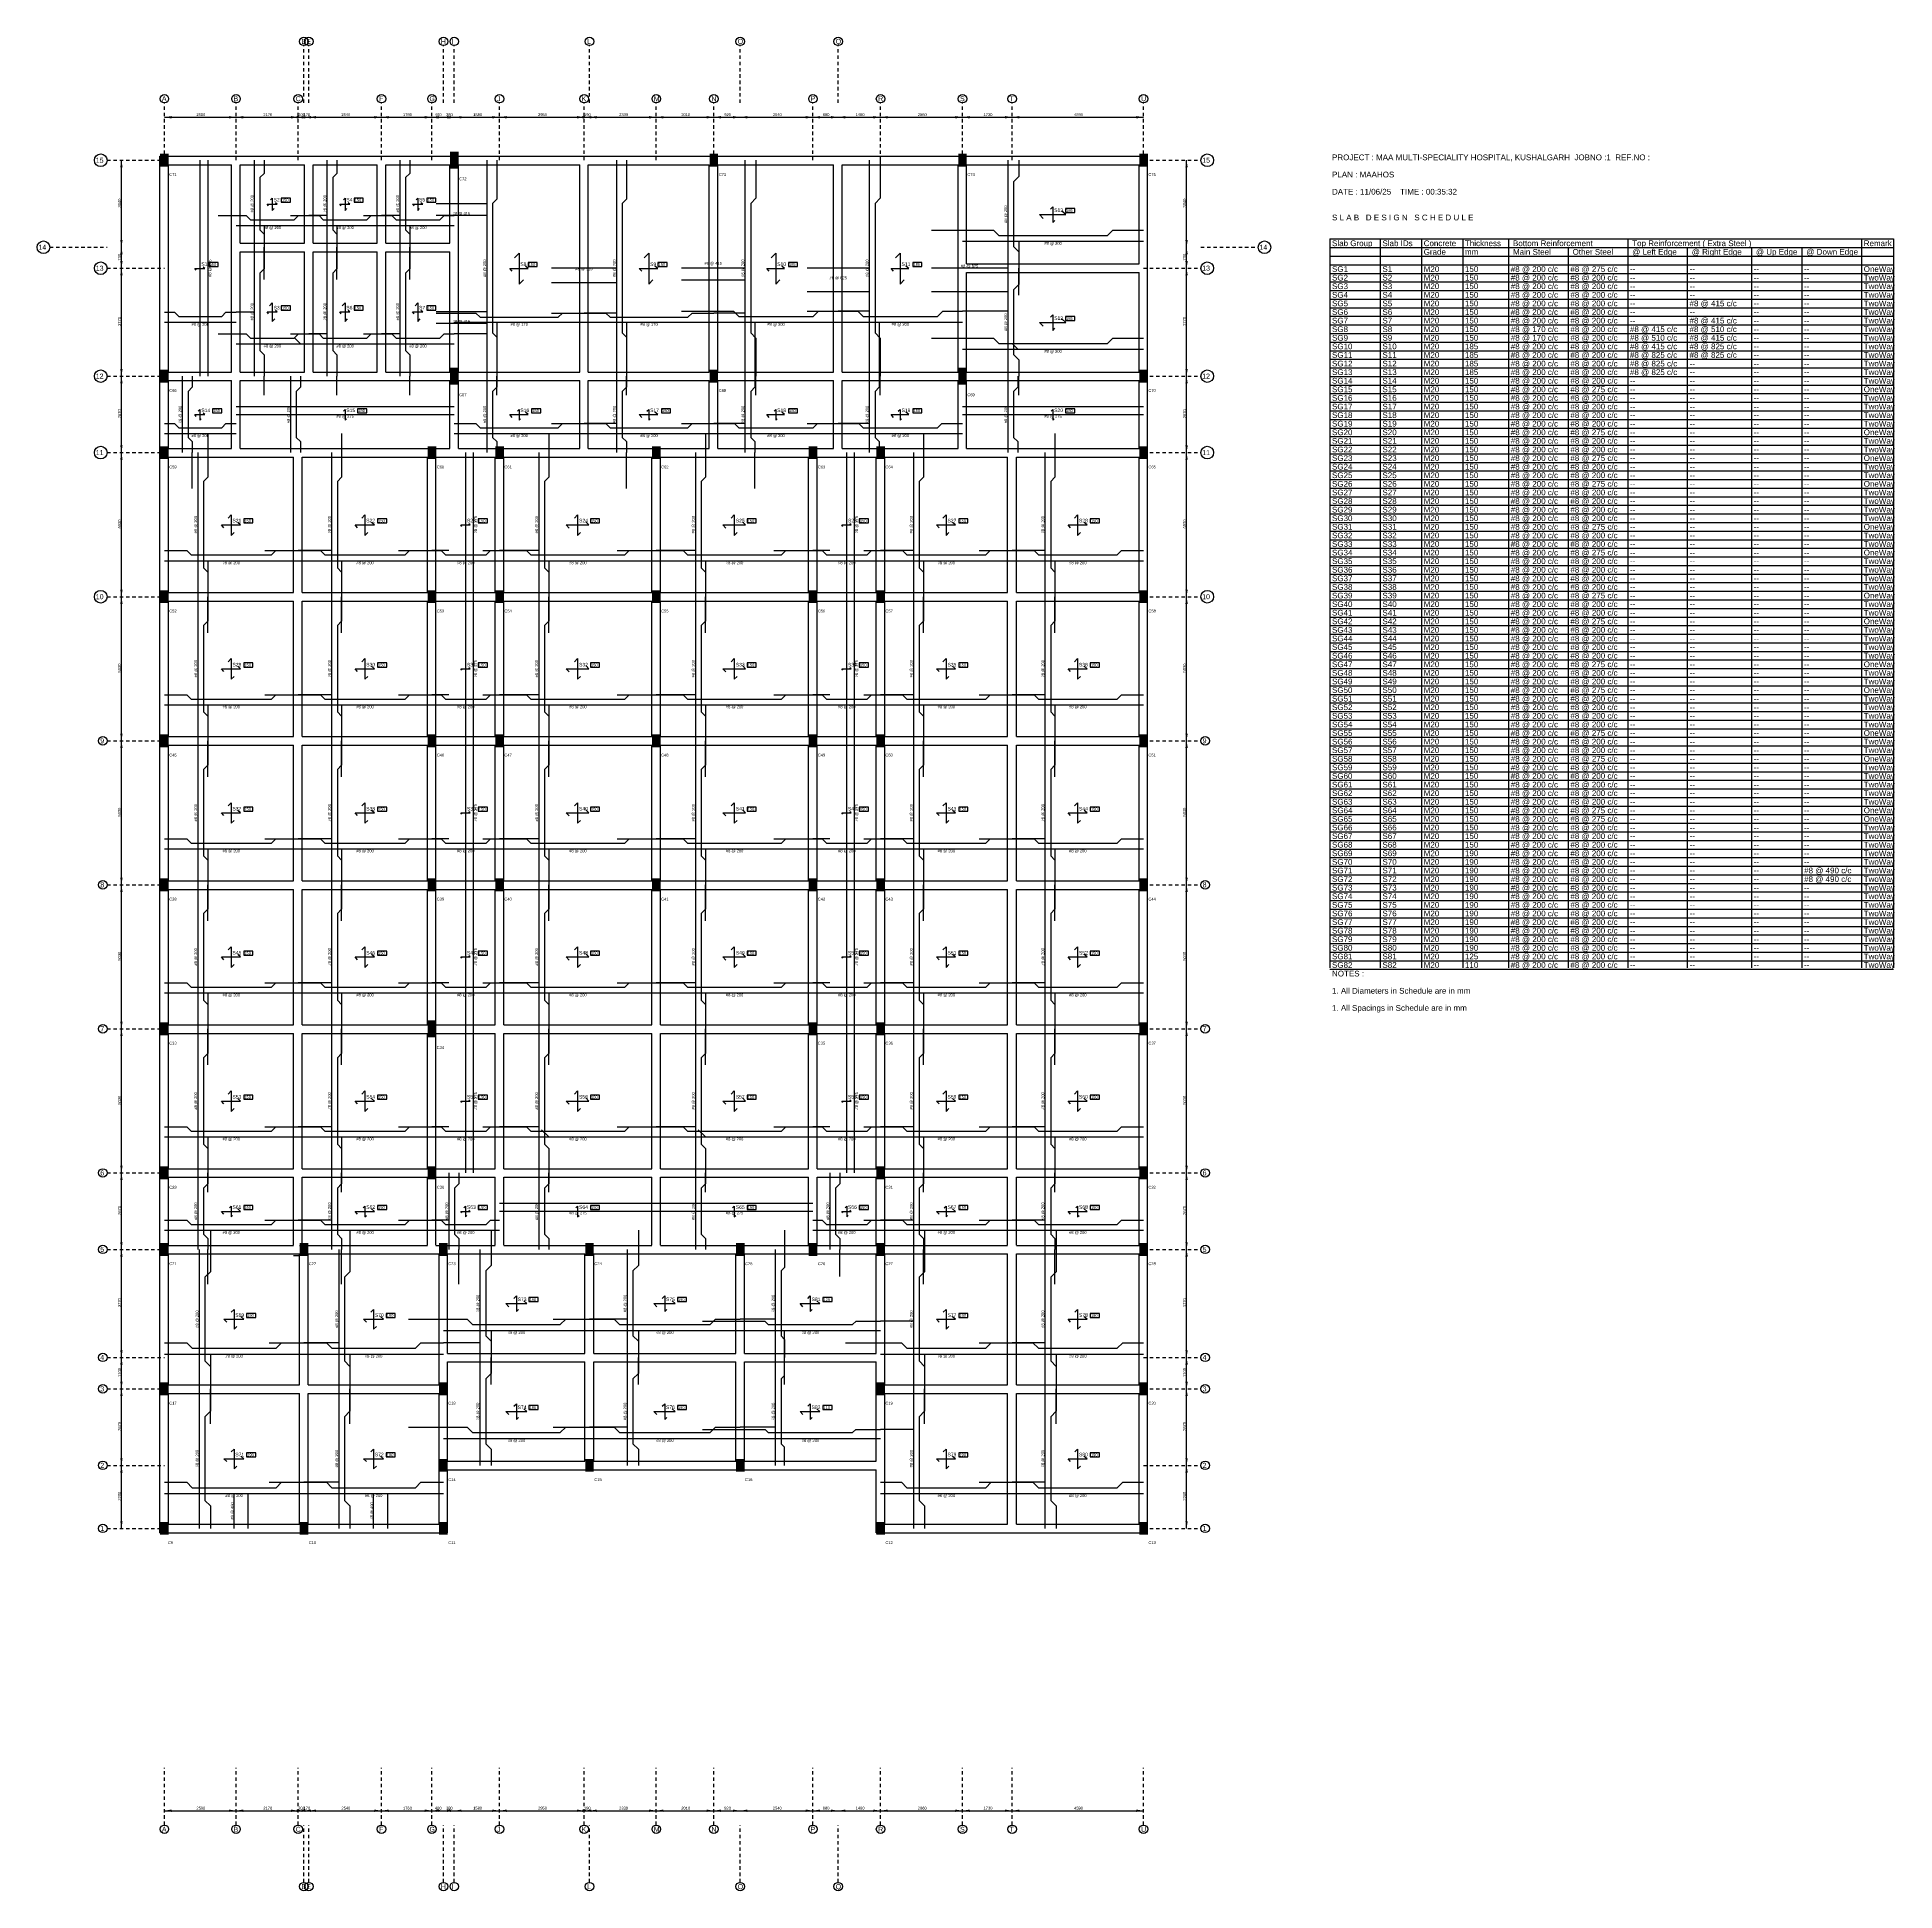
# Model space of a CAD drawing. Extents: x 26.9 to 91.8, y -5 to 59.7.
import ezdxf
from ezdxf.enums import TextEntityAlignment as Align

# ---------------------------------------------------------------- set-up
doc = ezdxf.new("R2010")
doc.units = 0
doc.linetypes.add('ACAD_ISO02W100', pattern=[15, 12, -3])
for name, color, linetype in [('CenterLine', 253, 'CONTINUOUS'), ('Column_Name', 4, 'CONTINUOUS'), ('Columns', 6, 'CONTINUOUS'), ('Grid_Dimension', 7, 'CONTINUOUS'), ('GridName', 7, 'CONTINUOUS'), ('Layout', 2, 'CONTINUOUS'), ('Reinforcement-Extra', 140, 'CONTINUOUS'), ('Reinforcement-Xdir', 1, 'CONTINUOUS'), ('Reinforcement-Ydir', 3, 'CONTINUOUS'), ('Schedule', 3, 'CONTINUOUS'), ('Slab_Icon', 6, 'CONTINUOUS'), ('Slab_Name', 4, 'CONTINUOUS'), ('Slab_Thick', 4, 'CONTINUOUS')]:
    doc.layers.add(name, color=color, linetype=linetype)
doc.styles.add('STRUDS_Arial', font='ARIAL.TTF', dxfattribs={"height": 0.04})
doc.styles.add('stylebar', font='ARIAL.TTF', dxfattribs={"height": 0.04})

msp = doc.modelspace()

# ---------------------------------------------------------------- linework, layer by layer
at = {"layer": 'CenterLine', "linetype": 'ACAD_ISO02W100', "ltscale": 0.01}
for p, q in [((36.248, 57.38), (36.248, 59.38)), ((36.418, 57.38), (36.418, 59.38)), ((41.118, 57.38), (41.118, 59.38)), ((41.498, 57.38), (41.498, 59.38)), ((46.218, 57.38), (46.218, 59.38)), ((51.478, 57.38), (51.478, 59.38)), ((54.898, 57.38), (54.898, 59.38)), ((31.378, 55.38), (31.378, 57.38)), ((33.878, 55.38), (33.878, 57.38)), ((36.048, 55.38), (36.048, 57.38)), ((38.958, 55.38), (38.958, 57.38)), ((40.718, 55.38), (40.718, 57.38)), ((43.078, 55.38), (43.078, 57.38)), ((46.028, 55.38), (46.028, 57.38)), ((48.548, 55.38), (48.548, 57.38)), ((50.558, 55.38), (50.558, 57.38)), ((54.018, 55.38), (54.018, 57.38)), ((56.378, 55.38), (56.378, 57.38)), ((59.238, 55.38), (59.238, 57.38)), ((60.968, 55.38), (60.968, 57.38)), ((65.558, 55.38), (65.558, 57.38)), ((29.378, 55.38), (31.378, 55.38)), ((65.558, 55.38), (67.558, 55.38)), ((27.378, 52.34), (29.378, 52.34)), ((67.558, 52.34), (69.558, 52.34)), ((29.378, 51.61), (31.378, 51.61)), ((65.558, 51.61), (67.558, 51.61)), ((29.378, 47.84), (31.378, 47.84)), ((65.558, 47.84), (67.558, 47.84)), ((29.378, 45.17), (31.378, 45.17)), ((65.558, 45.17), (67.558, 45.17)), ((29.378, 40.14), (31.378, 40.14)), ((65.558, 40.14), (67.558, 40.14)), ((29.378, 35.11), (31.378, 35.11)), ((65.558, 35.11), (67.558, 35.11)), ((29.378, 30.08), (31.378, 30.08)), ((65.558, 30.08), (67.558, 30.08)), ((29.378, 25.05), (31.378, 25.05)), ((65.558, 25.05), (67.558, 25.05)), ((29.378, 20.02), (31.378, 20.02)), ((65.558, 20.02), (67.558, 20.02)), ((29.378, 17.35), (31.378, 17.35)), ((65.558, 17.35), (67.558, 17.35)), ((29.378, 13.58), (31.378, 13.58)), ((65.558, 13.58), (67.558, 13.58)), ((29.378, 12.48), (31.378, 12.48)), ((65.558, 12.48), (67.558, 12.48)), ((29.378, 9.81), (31.378, 9.81)), ((65.558, 9.81), (67.558, 9.81)), ((29.378, 7.61), (31.378, 7.61)), ((65.558, 7.61), (67.558, 7.61)), ((31.378, -2.75), (31.378, -0.75)), ((33.878, -2.75), (33.878, -0.75)), ((36.048, -2.75), (36.048, -0.75)), ((38.958, -2.75), (38.958, -0.75)), ((40.718, -2.75), (40.718, -0.75)), ((43.078, -2.75), (43.078, -0.75)), ((46.028, -2.75), (46.028, -0.75)), ((48.548, -2.75), (48.548, -0.75)), ((50.558, -2.75), (50.558, -0.75)), ((54.018, -2.75), (54.018, -0.75)), ((56.378, -2.75), (56.378, -0.75)), ((59.238, -2.75), (59.238, -0.75)), ((60.968, -2.75), (60.968, -0.75)), ((65.558, -2.75), (65.558, -0.75)), ((36.248, -4.75), (36.248, -2.75)), ((36.418, -4.75), (36.418, -2.75)), ((41.118, -4.75), (41.118, -2.75)), ((41.498, -4.75), (41.498, -2.75)), ((46.218, -4.75), (46.218, -2.75)), ((51.478, -4.75), (51.478, -2.75)), ((54.898, -4.75), (54.898, -2.75))]:
    msp.add_line(p, q, dxfattribs=at)
at = {"layer": 'Columns'}
for points in [[(31.228, 55.155), (31.228, 55.605), (31.528, 55.155), (31.528, 55.605)], [(41.348, 55.08), (41.348, 55.68), (41.648, 55.08), (41.648, 55.68)], [(50.408, 55.155), (50.408, 55.605), (50.708, 55.155), (50.708, 55.605)], [(59.088, 55.155), (59.088, 55.605), (59.388, 55.155), (59.388, 55.605)], [(65.408, 55.155), (65.408, 55.605), (65.708, 55.155), (65.708, 55.605)], [(31.228, 47.615), (31.228, 48.065), (31.528, 47.615), (31.528, 48.065)], [(41.348, 47.54), (41.348, 48.14), (41.648, 47.54), (41.648, 48.14)], [(50.408, 47.615), (50.408, 48.065), (50.708, 47.615), (50.708, 48.065)], [(59.088, 47.54), (59.088, 48.14), (59.388, 47.54), (59.388, 48.14)], [(65.408, 47.615), (65.408, 48.065), (65.708, 47.615), (65.708, 48.065)], [(31.228, 44.945), (31.228, 45.395), (31.528, 44.945), (31.528, 45.395)], [(40.568, 44.945), (40.568, 45.395), (40.868, 44.945), (40.868, 45.395)], [(42.928, 44.945), (42.928, 45.395), (43.228, 44.945), (43.228, 45.395)], [(48.398, 44.945), (48.398, 45.395), (48.698, 44.945), (48.698, 45.395)], [(53.868, 44.945), (53.868, 45.395), (54.168, 44.945), (54.168, 45.395)], [(56.228, 44.945), (56.228, 45.395), (56.528, 44.945), (56.528, 45.395)], [(65.408, 44.945), (65.408, 45.395), (65.708, 44.945), (65.708, 45.395)], [(31.228, 39.915), (31.228, 40.365), (31.528, 39.915), (31.528, 40.365)], [(40.568, 39.915), (40.568, 40.365), (40.868, 39.915), (40.868, 40.365)], [(42.928, 39.915), (42.928, 40.365), (43.228, 39.915), (43.228, 40.365)], [(48.398, 39.915), (48.398, 40.365), (48.698, 39.915), (48.698, 40.365)], [(53.868, 39.915), (53.868, 40.365), (54.168, 39.915), (54.168, 40.365)], [(56.228, 39.915), (56.228, 40.365), (56.528, 39.915), (56.528, 40.365)], [(65.408, 39.915), (65.408, 40.365), (65.708, 39.915), (65.708, 40.365)], [(31.228, 34.885), (31.228, 35.335), (31.528, 34.885), (31.528, 35.335)], [(40.568, 34.885), (40.568, 35.335), (40.868, 34.885), (40.868, 35.335)], [(42.928, 34.885), (42.928, 35.335), (43.228, 34.885), (43.228, 35.335)], [(48.398, 34.885), (48.398, 35.335), (48.698, 34.885), (48.698, 35.335)], [(53.868, 34.885), (53.868, 35.335), (54.168, 34.885), (54.168, 35.335)], [(56.228, 34.885), (56.228, 35.335), (56.528, 34.885), (56.528, 35.335)], [(65.408, 34.885), (65.408, 35.335), (65.708, 34.885), (65.708, 35.335)], [(31.228, 29.855), (31.228, 30.305), (31.528, 29.855), (31.528, 30.305)], [(40.568, 29.855), (40.568, 30.305), (40.868, 29.855), (40.868, 30.305)], [(42.928, 29.855), (42.928, 30.305), (43.228, 29.855), (43.228, 30.305)], [(48.398, 29.855), (48.398, 30.305), (48.698, 29.855), (48.698, 30.305)], [(53.868, 29.855), (53.868, 30.305), (54.168, 29.855), (54.168, 30.305)], [(56.228, 29.855), (56.228, 30.305), (56.528, 29.855), (56.528, 30.305)], [(65.408, 29.855), (65.408, 30.305), (65.708, 29.855), (65.708, 30.305)], [(40.568, 24.75), (40.568, 25.35), (40.868, 24.75), (40.868, 25.35)], [(31.228, 24.825), (31.228, 25.275), (31.528, 24.825), (31.528, 25.275)], [(53.868, 24.825), (53.868, 25.275), (54.168, 24.825), (54.168, 25.275)], [(56.228, 24.825), (56.228, 25.275), (56.528, 24.825), (56.528, 25.275)], [(65.408, 24.825), (65.408, 25.275), (65.708, 24.825), (65.708, 25.275)], [(31.228, 19.795), (31.228, 20.245), (31.528, 19.795), (31.528, 20.245)], [(40.568, 19.795), (40.568, 20.245), (40.868, 19.795), (40.868, 20.245)], [(56.228, 19.795), (56.228, 20.245), (56.528, 19.795), (56.528, 20.245)], [(65.408, 19.795), (65.408, 20.245), (65.708, 19.795), (65.708, 20.245)], [(31.228, 17.125), (31.228, 17.575), (31.528, 17.125), (31.528, 17.575)], [(36.098, 17.125), (36.098, 17.575), (36.398, 17.125), (36.398, 17.575)], [(40.968, 17.125), (40.968, 17.575), (41.268, 17.125), (41.268, 17.575)], [(46.068, 17.125), (46.068, 17.575), (46.368, 17.125), (46.368, 17.575)], [(51.328, 17.125), (51.328, 17.575), (51.628, 17.125), (51.628, 17.575)], [(53.868, 17.125), (53.868, 17.575), (54.168, 17.125), (54.168, 17.575)], [(56.228, 17.125), (56.228, 17.575), (56.528, 17.125), (56.528, 17.575)], [(65.408, 17.125), (65.408, 17.575), (65.708, 17.125), (65.708, 17.575)], [(31.228, 12.255), (31.228, 12.705), (31.528, 12.255), (31.528, 12.705)], [(40.968, 12.255), (40.968, 12.705), (41.268, 12.255), (41.268, 12.705)], [(56.228, 12.255), (56.228, 12.705), (56.528, 12.255), (56.528, 12.705)], [(65.408, 12.255), (65.408, 12.705), (65.708, 12.255), (65.708, 12.705)], [(40.968, 9.585), (40.968, 10.035), (41.268, 9.585), (41.268, 10.035)], [(46.068, 9.585), (46.068, 10.035), (46.368, 9.585), (46.368, 10.035)], [(51.328, 9.585), (51.328, 10.035), (51.628, 9.585), (51.628, 10.035)], [(31.228, 7.385), (31.228, 7.835), (31.528, 7.385), (31.528, 7.835)], [(36.098, 7.385), (36.098, 7.835), (36.398, 7.385), (36.398, 7.835)], [(40.968, 7.385), (40.968, 7.835), (41.268, 7.385), (41.268, 7.835)], [(56.228, 7.385), (56.228, 7.835), (56.528, 7.385), (56.528, 7.835)], [(65.408, 7.385), (65.408, 7.835), (65.708, 7.385), (65.708, 7.835)]]:
    msp.add_solid(points, dxfattribs=at)
at = {"layer": 'Grid_Dimension'}
for p, q in [((31.378, 56.88), (33.878, 56.88)), ((33.878, 56.88), (36.048, 56.88)), ((36.048, 56.88), (36.248, 56.88)), ((36.248, 56.88), (36.418, 56.88)), ((36.418, 56.88), (38.958, 56.88)), ((38.958, 56.88), (40.718, 56.88)), ((40.718, 56.88), (41.118, 56.88)), ((41.118, 56.88), (41.498, 56.88)), ((41.498, 56.88), (43.078, 56.88)), ((43.078, 56.88), (46.028, 56.88)), ((46.028, 56.88), (46.218, 56.88)), ((46.218, 56.88), (48.548, 56.88)), ((48.548, 56.88), (50.558, 56.88)), ((50.558, 56.88), (51.478, 56.88)), ((51.478, 56.88), (54.018, 56.88)), ((54.018, 56.88), (54.898, 56.88)), ((54.898, 56.88), (56.378, 56.88)), ((56.378, 56.88), (59.238, 56.88)), ((59.238, 56.88), (60.968, 56.88)), ((60.968, 56.88), (65.558, 56.88)), ((29.878, 52.34), (29.878, 55.38)), ((67.058, 52.34), (67.058, 55.38)), ((29.878, 51.61), (29.878, 52.34)), ((67.058, 51.61), (67.058, 52.34)), ((29.878, 47.84), (29.878, 51.61)), ((67.058, 47.84), (67.058, 51.61)), ((29.878, 45.17), (29.878, 47.84)), ((67.058, 45.17), (67.058, 47.84)), ((29.878, 40.14), (29.878, 45.17)), ((67.058, 40.14), (67.058, 45.17)), ((29.878, 35.11), (29.878, 40.14)), ((67.058, 35.11), (67.058, 40.14)), ((29.878, 30.08), (29.878, 35.11)), ((67.058, 30.08), (67.058, 35.11)), ((29.878, 25.05), (29.878, 30.08)), ((67.058, 25.05), (67.058, 30.08)), ((29.878, 20.02), (29.878, 25.05)), ((67.058, 20.02), (67.058, 25.05)), ((29.878, 17.35), (29.878, 20.02)), ((67.058, 17.35), (67.058, 20.02)), ((29.878, 13.58), (29.878, 17.35)), ((67.058, 13.58), (67.058, 17.35)), ((29.878, 12.48), (29.878, 13.58)), ((67.058, 12.48), (67.058, 13.58)), ((29.878, 9.81), (29.878, 12.48)), ((67.058, 9.81), (67.058, 12.48)), ((29.878, 7.61), (29.878, 9.81)), ((67.058, 7.61), (67.058, 9.81)), ((31.378, -2.25), (33.878, -2.25)), ((33.878, -2.25), (36.048, -2.25)), ((36.048, -2.25), (36.248, -2.25)), ((36.248, -2.25), (36.418, -2.25)), ((36.418, -2.25), (38.958, -2.25)), ((38.958, -2.25), (40.718, -2.25)), ((40.718, -2.25), (41.118, -2.25)), ((41.118, -2.25), (41.498, -2.25)), ((41.498, -2.25), (43.078, -2.25)), ((43.078, -2.25), (46.028, -2.25)), ((46.028, -2.25), (46.218, -2.25)), ((46.218, -2.25), (48.548, -2.25)), ((48.548, -2.25), (50.558, -2.25)), ((50.558, -2.25), (51.478, -2.25)), ((51.478, -2.25), (54.018, -2.25)), ((54.018, -2.25), (54.898, -2.25)), ((54.898, -2.25), (56.378, -2.25)), ((56.378, -2.25), (59.238, -2.25)), ((59.238, -2.25), (60.968, -2.25)), ((60.968, -2.25), (65.558, -2.25))]:
    msp.add_line(p, q, dxfattribs=at)
for points in [[(31.378, 56.88), (31.628, 56.9216), (31.378, 56.88), (31.628, 56.8384)], [(33.878, 56.88), (33.628, 56.9216), (33.878, 56.88), (33.628, 56.8384)], [(33.878, 56.88), (34.128, 56.9216), (33.878, 56.88), (34.128, 56.8384)], [(36.048, 56.88), (35.798, 56.9216), (36.048, 56.88), (35.798, 56.8384)], [(36.248, 56.88), (35.998, 56.9216), (36.248, 56.88), (35.998, 56.8384)], [(36.048, 56.88), (36.298, 56.9216), (36.048, 56.88), (36.298, 56.8384)], [(36.418, 56.88), (36.168, 56.9216), (36.418, 56.88), (36.168, 56.8384)], [(36.248, 56.88), (36.498, 56.9216), (36.248, 56.88), (36.498, 56.8384)], [(36.418, 56.88), (36.668, 56.9216), (36.418, 56.88), (36.668, 56.8384)], [(38.958, 56.88), (38.708, 56.9216), (38.958, 56.88), (38.708, 56.8384)], [(38.958, 56.88), (39.208, 56.9216), (38.958, 56.88), (39.208, 56.8384)], [(40.718, 56.88), (40.468, 56.9216), (40.718, 56.88), (40.468, 56.8384)], [(40.718, 56.88), (40.968, 56.9216), (40.718, 56.88), (40.968, 56.8384)], [(41.118, 56.88), (40.868, 56.9216), (41.118, 56.88), (40.868, 56.8384)], [(41.118, 56.88), (41.368, 56.9216), (41.118, 56.88), (41.368, 56.8384)], [(41.498, 56.88), (41.248, 56.9216), (41.498, 56.88), (41.248, 56.8384)], [(41.498, 56.88), (41.748, 56.9216), (41.498, 56.88), (41.748, 56.8384)], [(43.078, 56.88), (42.828, 56.9216), (43.078, 56.88), (42.828, 56.8384)], [(43.078, 56.88), (43.328, 56.9216), (43.078, 56.88), (43.328, 56.8384)], [(46.028, 56.88), (45.778, 56.9216), (46.028, 56.88), (45.778, 56.8384)], [(46.218, 56.88), (45.968, 56.9216), (46.218, 56.88), (45.968, 56.8384)], [(46.028, 56.88), (46.278, 56.9216), (46.028, 56.88), (46.278, 56.8384)], [(46.218, 56.88), (46.468, 56.9216), (46.218, 56.88), (46.468, 56.8384)], [(48.548, 56.88), (48.298, 56.9216), (48.548, 56.88), (48.298, 56.8384)], [(48.548, 56.88), (48.798, 56.9216), (48.548, 56.88), (48.798, 56.8384)], [(50.558, 56.88), (50.308, 56.9216), (50.558, 56.88), (50.308, 56.8384)], [(50.558, 56.88), (50.808, 56.9216), (50.558, 56.88), (50.808, 56.8384)], [(51.478, 56.88), (51.228, 56.9216), (51.478, 56.88), (51.228, 56.8384)], [(51.478, 56.88), (51.728, 56.9216), (51.478, 56.88), (51.728, 56.8384)], [(54.018, 56.88), (53.768, 56.9216), (54.018, 56.88), (53.768, 56.8384)], [(54.018, 56.88), (54.268, 56.9216), (54.018, 56.88), (54.268, 56.8384)], [(54.898, 56.88), (54.648, 56.9216), (54.898, 56.88), (54.648, 56.8384)], [(54.898, 56.88), (55.148, 56.9216), (54.898, 56.88), (55.148, 56.8384)], [(56.378, 56.88), (56.128, 56.9216), (56.378, 56.88), (56.128, 56.8384)], [(56.378, 56.88), (56.628, 56.9216), (56.378, 56.88), (56.628, 56.8384)], [(59.238, 56.88), (58.988, 56.9216), (59.238, 56.88), (58.988, 56.8384)], [(59.238, 56.88), (59.488, 56.9216), (59.238, 56.88), (59.488, 56.8384)], [(60.968, 56.88), (60.718, 56.9216), (60.968, 56.88), (60.718, 56.8384)], [(60.968, 56.88), (61.218, 56.9216), (60.968, 56.88), (61.218, 56.8384)], [(65.558, 56.88), (65.308, 56.9216), (65.558, 56.88), (65.308, 56.8384)], [(29.878, 55.38), (29.8364, 55.13), (29.878, 55.38), (29.9196, 55.13)], [(67.058, 55.38), (67.0164, 55.13), (67.058, 55.38), (67.0996, 55.13)], [(29.878, 52.34), (29.8364, 52.59), (29.878, 52.34), (29.9196, 52.59)], [(67.058, 52.34), (67.0164, 52.59), (67.058, 52.34), (67.0996, 52.59)], [(29.878, 52.34), (29.8364, 52.09), (29.878, 52.34), (29.9196, 52.09)], [(67.058, 52.34), (67.0164, 52.09), (67.058, 52.34), (67.0996, 52.09)], [(29.878, 51.61), (29.8364, 51.86), (29.878, 51.61), (29.9196, 51.86)], [(29.878, 51.61), (29.8364, 51.36), (29.878, 51.61), (29.9196, 51.36)], [(67.058, 51.61), (67.0164, 51.86), (67.058, 51.61), (67.0996, 51.86)], [(67.058, 51.61), (67.0164, 51.36), (67.058, 51.61), (67.0996, 51.36)], [(29.878, 47.84), (29.8364, 48.09), (29.878, 47.84), (29.9196, 48.09)], [(67.058, 47.84), (67.0164, 48.09), (67.058, 47.84), (67.0996, 48.09)], [(29.878, 47.84), (29.8364, 47.59), (29.878, 47.84), (29.9196, 47.59)], [(67.058, 47.84), (67.0164, 47.59), (67.058, 47.84), (67.0996, 47.59)], [(29.878, 45.17), (29.8364, 45.42), (29.878, 45.17), (29.9196, 45.42)], [(67.058, 45.17), (67.0164, 45.42), (67.058, 45.17), (67.0996, 45.42)], [(29.878, 45.17), (29.8364, 44.92), (29.878, 45.17), (29.9196, 44.92)], [(67.058, 45.17), (67.0164, 44.92), (67.058, 45.17), (67.0996, 44.92)], [(29.878, 40.14), (29.8364, 40.39), (29.878, 40.14), (29.9196, 40.39)], [(67.058, 40.14), (67.0164, 40.39), (67.058, 40.14), (67.0996, 40.39)], [(29.878, 40.14), (29.8364, 39.89), (29.878, 40.14), (29.9196, 39.89)], [(67.058, 40.14), (67.0164, 39.89), (67.058, 40.14), (67.0996, 39.89)], [(29.878, 35.11), (29.8364, 35.36), (29.878, 35.11), (29.9196, 35.36)], [(29.878, 35.11), (29.8364, 34.86), (29.878, 35.11), (29.9196, 34.86)], [(67.058, 35.11), (67.0164, 35.36), (67.058, 35.11), (67.0996, 35.36)], [(67.058, 35.11), (67.0164, 34.86), (67.058, 35.11), (67.0996, 34.86)], [(29.878, 30.08), (29.8364, 30.33), (29.878, 30.08), (29.9196, 30.33)], [(29.878, 30.08), (29.8364, 29.83), (29.878, 30.08), (29.9196, 29.83)], [(67.058, 30.08), (67.0164, 30.33), (67.058, 30.08), (67.0996, 30.33)], [(67.058, 30.08), (67.0164, 29.83), (67.058, 30.08), (67.0996, 29.83)], [(29.878, 25.05), (29.8364, 25.3), (29.878, 25.05), (29.9196, 25.3)], [(67.058, 25.05), (67.0164, 25.3), (67.058, 25.05), (67.0996, 25.3)], [(29.878, 25.05), (29.8364, 24.8), (29.878, 25.05), (29.9196, 24.8)], [(67.058, 25.05), (67.0164, 24.8), (67.058, 25.05), (67.0996, 24.8)], [(29.878, 20.02), (29.8364, 20.27), (29.878, 20.02), (29.9196, 20.27)], [(67.058, 20.02), (67.0164, 20.27), (67.058, 20.02), (67.0996, 20.27)], [(29.878, 20.02), (29.8364, 19.77), (29.878, 20.02), (29.9196, 19.77)], [(67.058, 20.02), (67.0164, 19.77), (67.058, 20.02), (67.0996, 19.77)], [(29.878, 17.35), (29.8364, 17.6), (29.878, 17.35), (29.9196, 17.6)], [(67.058, 17.35), (67.0164, 17.6), (67.058, 17.35), (67.0996, 17.6)], [(29.878, 17.35), (29.8364, 17.1), (29.878, 17.35), (29.9196, 17.1)], [(67.058, 17.35), (67.0164, 17.1), (67.058, 17.35), (67.0996, 17.1)], [(29.878, 13.58), (29.8364, 13.83), (29.878, 13.58), (29.9196, 13.83)], [(67.058, 13.58), (67.0164, 13.83), (67.058, 13.58), (67.0996, 13.83)], [(29.878, 13.58), (29.8364, 13.33), (29.878, 13.58), (29.9196, 13.33)], [(67.058, 13.58), (67.0164, 13.33), (67.058, 13.58), (67.0996, 13.33)], [(29.878, 12.48), (29.8364, 12.73), (29.878, 12.48), (29.9196, 12.73)], [(29.878, 12.48), (29.8364, 12.23), (29.878, 12.48), (29.9196, 12.23)], [(67.058, 12.48), (67.0164, 12.73), (67.058, 12.48), (67.0996, 12.73)], [(67.058, 12.48), (67.0164, 12.23), (67.058, 12.48), (67.0996, 12.23)], [(29.878, 9.81), (29.8364, 10.06), (29.878, 9.81), (29.9196, 10.06)], [(29.878, 9.81), (29.8364, 9.56), (29.878, 9.81), (29.9196, 9.56)], [(67.058, 9.81), (67.0164, 10.06), (67.058, 9.81), (67.0996, 10.06)], [(67.058, 9.81), (67.0164, 9.56), (67.058, 9.81), (67.0996, 9.56)], [(29.878, 7.61), (29.8364, 7.86), (29.878, 7.61), (29.9196, 7.86)], [(67.058, 7.61), (67.0164, 7.86), (67.058, 7.61), (67.0996, 7.86)], [(31.378, -2.25), (31.628, -2.2084), (31.378, -2.25), (31.628, -2.2916)], [(33.878, -2.25), (33.628, -2.2084), (33.878, -2.25), (33.628, -2.2916)], [(33.878, -2.25), (34.128, -2.2084), (33.878, -2.25), (34.128, -2.2916)], [(36.048, -2.25), (35.798, -2.2084), (36.048, -2.25), (35.798, -2.2916)], [(36.248, -2.25), (35.998, -2.2084), (36.248, -2.25), (35.998, -2.2916)], [(36.048, -2.25), (36.298, -2.2084), (36.048, -2.25), (36.298, -2.2916)], [(36.418, -2.25), (36.168, -2.2084), (36.418, -2.25), (36.168, -2.2916)], [(36.248, -2.25), (36.498, -2.2084), (36.248, -2.25), (36.498, -2.2916)], [(36.418, -2.25), (36.668, -2.2084), (36.418, -2.25), (36.668, -2.2916)], [(38.958, -2.25), (38.708, -2.2084), (38.958, -2.25), (38.708, -2.2916)], [(38.958, -2.25), (39.208, -2.2084), (38.958, -2.25), (39.208, -2.2916)], [(40.718, -2.25), (40.468, -2.2084), (40.718, -2.25), (40.468, -2.2916)], [(40.718, -2.25), (40.968, -2.2084), (40.718, -2.25), (40.968, -2.2916)], [(41.118, -2.25), (40.868, -2.2084), (41.118, -2.25), (40.868, -2.2916)], [(41.118, -2.25), (41.368, -2.2084), (41.118, -2.25), (41.368, -2.2916)], [(41.498, -2.25), (41.248, -2.2084), (41.498, -2.25), (41.248, -2.2916)], [(41.498, -2.25), (41.748, -2.2084), (41.498, -2.25), (41.748, -2.2916)], [(43.078, -2.25), (42.828, -2.2084), (43.078, -2.25), (42.828, -2.2916)], [(43.078, -2.25), (43.328, -2.2084), (43.078, -2.25), (43.328, -2.2916)], [(46.028, -2.25), (45.778, -2.2084), (46.028, -2.25), (45.778, -2.2916)], [(46.218, -2.25), (45.968, -2.2084), (46.218, -2.25), (45.968, -2.2916)], [(46.028, -2.25), (46.278, -2.2084), (46.028, -2.25), (46.278, -2.2916)], [(46.218, -2.25), (46.468, -2.2084), (46.218, -2.25), (46.468, -2.2916)], [(48.548, -2.25), (48.298, -2.2084), (48.548, -2.25), (48.298, -2.2916)], [(48.548, -2.25), (48.798, -2.2084), (48.548, -2.25), (48.798, -2.2916)], [(50.558, -2.25), (50.308, -2.2084), (50.558, -2.25), (50.308, -2.2916)], [(50.558, -2.25), (50.808, -2.2084), (50.558, -2.25), (50.808, -2.2916)], [(51.478, -2.25), (51.228, -2.2084), (51.478, -2.25), (51.228, -2.2916)], [(51.478, -2.25), (51.728, -2.2084), (51.478, -2.25), (51.728, -2.2916)], [(54.018, -2.25), (53.768, -2.2084), (54.018, -2.25), (53.768, -2.2916)], [(54.018, -2.25), (54.268, -2.2084), (54.018, -2.25), (54.268, -2.2916)], [(54.898, -2.25), (54.648, -2.2084), (54.898, -2.25), (54.648, -2.2916)], [(54.898, -2.25), (55.148, -2.2084), (54.898, -2.25), (55.148, -2.2916)], [(56.378, -2.25), (56.128, -2.2084), (56.378, -2.25), (56.128, -2.2916)], [(56.378, -2.25), (56.628, -2.2084), (56.378, -2.25), (56.628, -2.2916)], [(59.238, -2.25), (58.988, -2.2084), (59.238, -2.25), (58.988, -2.2916)], [(59.238, -2.25), (59.488, -2.2084), (59.238, -2.25), (59.488, -2.2916)], [(60.968, -2.25), (60.718, -2.2084), (60.968, -2.25), (60.718, -2.2916)], [(60.968, -2.25), (61.218, -2.2084), (60.968, -2.25), (61.218, -2.2916)], [(65.558, -2.25), (65.308, -2.2084), (65.558, -2.25), (65.308, -2.2916)]]:
    msp.add_solid(points, dxfattribs=at)
at = {"layer": 'GridName'}
for centre, radius in [((36.248, 59.5287), 0.1487), ((36.418, 59.5287), 0.1487), ((41.118, 59.5287), 0.1487), ((41.498, 59.5287), 0.1487), ((46.218, 59.5287), 0.1487), ((51.478, 59.5287), 0.1487), ((54.898, 59.5287), 0.1487), ((31.378, 57.5287), 0.1487), ((33.878, 57.5287), 0.1487), ((36.048, 57.5287), 0.1487), ((38.958, 57.5287), 0.1487), ((40.718, 57.5287), 0.1487), ((43.078, 57.5287), 0.1487), ((46.028, 57.5287), 0.1487), ((48.548, 57.5287), 0.1487), ((50.558, 57.5287), 0.1487), ((54.018, 57.5287), 0.1487), ((56.378, 57.5287), 0.1487), ((59.238, 57.5287), 0.1487), ((60.968, 57.5287), 0.1487), ((65.558, 57.5287), 0.1487), ((29.1573, 55.38), 0.2207), ((67.7787, 55.38), 0.2207), ((27.1573, 52.34), 0.2207), ((69.7787, 52.34), 0.2207), ((29.1573, 51.61), 0.2207), ((67.7787, 51.61), 0.2207), ((29.1573, 47.84), 0.2207), ((67.7787, 47.84), 0.2207), ((29.1573, 45.17), 0.2207), ((67.7787, 45.17), 0.2207), ((29.1573, 40.14), 0.2207), ((67.7787, 40.14), 0.2207), ((29.2293, 35.11), 0.1487), ((67.7068, 35.11), 0.1487), ((29.2293, 30.08), 0.1487), ((67.7068, 30.08), 0.1487), ((29.2293, 25.05), 0.1487), ((67.7068, 25.05), 0.1487), ((29.2293, 20.02), 0.1487), ((67.7068, 20.02), 0.1487), ((29.2293, 17.35), 0.1487), ((67.7068, 17.35), 0.1487), ((29.2293, 13.58), 0.1487), ((67.7068, 13.58), 0.1487), ((29.2293, 12.48), 0.1487), ((67.7068, 12.48), 0.1487), ((29.2293, 9.81), 0.1487), ((67.7068, 9.81), 0.1487), ((29.2293, 7.61), 0.1487), ((67.7068, 7.61), 0.1487), ((31.378, -2.8988), 0.1487), ((33.878, -2.8988), 0.1487), ((36.048, -2.8988), 0.1487), ((38.958, -2.8988), 0.1487), ((40.718, -2.8988), 0.1487), ((43.078, -2.8988), 0.1487), ((46.028, -2.8988), 0.1487), ((48.548, -2.8988), 0.1487), ((50.558, -2.8988), 0.1487), ((54.018, -2.8988), 0.1487), ((56.378, -2.8988), 0.1487), ((59.238, -2.8988), 0.1487), ((60.968, -2.8988), 0.1487), ((65.558, -2.8988), 0.1487), ((36.248, -4.8987), 0.1487), ((36.418, -4.8987), 0.1487), ((41.118, -4.8987), 0.1487), ((41.498, -4.8987), 0.1487), ((46.218, -4.8987), 0.1487), ((51.478, -4.8987), 0.1487), ((54.898, -4.8987), 0.1487)]:
    msp.add_circle(centre, radius, dxfattribs=at)
at = {"layer": 'Layout'}
for p, q in [((31.2205, 55.526), (34.0278, 55.526)), ((31.2205, 47.6875), (31.2205, 55.526)), ((31.5243, 55.2222), (33.724, 55.2222)), ((31.5243, 47.9792), (31.5243, 55.2222)), ((33.724, 55.526), (36.5677, 55.526)), ((33.724, 52.184), (33.724, 55.2222)), ((34.0278, 52.4878), (34.0278, 55.2222)), ((34.0278, 55.2222), (36.2639, 55.2222)), ((36.2639, 55.526), (39.1076, 55.526)), ((36.2639, 52.4878), (36.2639, 55.2222)), ((36.5677, 52.4878), (36.5677, 55.2222)), ((36.5677, 55.2222), (38.8038, 55.2222)), ((38.8038, 55.526), (41.6476, 55.526)), ((38.8038, 52.4878), (38.8038, 55.2222)), ((39.1076, 52.4878), (39.1076, 55.2222)), ((39.1076, 55.2222), (41.3438, 55.2222)), ((41.3438, 55.526), (46.1684, 55.526)), ((41.3438, 52.4878), (41.3438, 55.2222)), ((41.6476, 52.184), (41.6476, 55.2222)), ((41.6476, 55.2222), (45.8767, 55.2222)), ((45.8767, 55.526), (50.7014, 55.526)), ((45.8767, 47.9792), (45.8767, 55.2222)), ((46.1684, 47.9792), (46.1684, 55.2222)), ((46.1684, 55.2222), (50.3976, 55.2222)), ((50.3976, 55.526), (55.0399, 55.526)), ((50.3976, 47.9792), (50.3976, 55.2222)), ((50.7014, 47.9792), (50.7014, 55.2222)), ((50.7014, 55.2222), (54.7361, 55.2222)), ((54.7361, 55.526), (59.3785, 55.526)), ((54.7361, 47.9792), (54.7361, 55.2222)), ((55.0399, 47.9792), (55.0399, 55.2222)), ((55.0399, 55.2222), (59.0868, 55.2222)), ((59.0868, 55.526), (65.6979, 55.526)), ((59.0868, 51.4549), (59.0868, 55.2222)), ((59.3785, 51.7587), (59.3785, 55.2222)), ((59.3785, 55.2222), (65.4063, 55.2222)), ((65.4063, 51.7587), (65.4063, 55.2222)), ((65.6979, 51.4549), (65.6979, 55.526)), ((33.724, 47.9792), (33.724, 52.4878)), ((34.0278, 52.4878), (36.2639, 52.4878)), ((34.0278, 47.9792), (34.0278, 52.184)), ((34.0278, 52.184), (36.2639, 52.184)), ((36.2639, 47.9792), (36.2639, 52.184)), ((36.5677, 52.4878), (38.8038, 52.4878)), ((36.5677, 47.9792), (36.5677, 52.184)), ((36.5677, 52.184), (38.8038, 52.184)), ((38.8038, 47.9792), (38.8038, 52.184)), ((39.1076, 52.4878), (41.3438, 52.4878)), ((39.1076, 52.184), (41.3438, 52.184)), ((39.1076, 47.9792), (39.1076, 52.184)), ((41.3438, 47.9792), (41.3438, 52.184)), ((41.6476, 47.9792), (41.6476, 52.4878)), ((59.0868, 47.9792), (59.0868, 51.7587)), ((59.3785, 51.7587), (65.4063, 51.7587)), ((59.3785, 47.9792), (59.3785, 51.4549)), ((59.3785, 51.4549), (65.4063, 51.4549)), ((65.4063, 47.9792), (65.4063, 51.4549)), ((65.6979, 47.6875), (65.6979, 51.7587)), ((31.2205, 45.0139), (31.2205, 47.9792)), ((31.5243, 47.9792), (33.724, 47.9792)), ((31.5243, 47.6875), (33.724, 47.6875)), ((31.5243, 45.3177), (31.5243, 47.6875)), ((33.724, 45.3177), (33.724, 47.6875)), ((34.0278, 47.9792), (36.2639, 47.9792)), ((34.0278, 47.6875), (36.5677, 47.6875)), ((34.0278, 45.3177), (34.0278, 47.6875)), ((36.2639, 47.6875), (39.1076, 47.6875)), ((36.5677, 47.9792), (38.8038, 47.9792)), ((38.8038, 47.6875), (41.3438, 47.6875)), ((39.1076, 47.9792), (41.3438, 47.9792)), ((41.3438, 45.3177), (41.3438, 47.6875)), ((41.6476, 47.9792), (45.8767, 47.9792)), ((41.6476, 47.6875), (45.8767, 47.6875)), ((41.6476, 45.3177), (41.6476, 47.6875)), ((45.8767, 45.3177), (45.8767, 47.6875)), ((46.1684, 47.9792), (50.3976, 47.9792)), ((46.1684, 47.6875), (50.3976, 47.6875)), ((46.1684, 45.3177), (46.1684, 47.6875)), ((50.3976, 45.3177), (50.3976, 47.6875)), ((50.7014, 47.9792), (54.7361, 47.9792)), ((50.7014, 47.6875), (54.7361, 47.6875)), ((50.7014, 45.3177), (50.7014, 47.6875)), ((54.7361, 45.3177), (54.7361, 47.6875)), ((55.0399, 47.9792), (59.0868, 47.9792)), ((55.0399, 47.6875), (59.0868, 47.6875)), ((55.0399, 45.3177), (55.0399, 47.6875)), ((59.0868, 45.3177), (59.0868, 47.6875)), ((59.3785, 47.9792), (65.4063, 47.9792)), ((59.3785, 47.6875), (65.4063, 47.6875)), ((59.3785, 45.3177), (59.3785, 47.6875)), ((65.4063, 45.3177), (65.4063, 47.6875)), ((65.6979, 45.0139), (65.6979, 47.9792)), ((31.2205, 39.9826), (31.2205, 45.3177)), ((31.5243, 45.3177), (33.724, 45.3177)), ((31.5243, 45.0139), (34.0278, 45.0139)), ((31.5243, 40.2865), (31.5243, 45.0139)), ((33.724, 45.0139), (35.8872, 45.0139)), ((34.0278, 45.3177), (36.191, 45.3177)), ((35.8872, 45.3177), (40.8576, 45.3177)), ((35.8872, 40.2865), (35.8872, 45.0139)), ((36.191, 45.0139), (40.566, 45.0139)), ((36.191, 40.2865), (36.191, 45.0139)), ((40.566, 45.3177), (41.3438, 45.3177)), ((40.566, 40.2865), (40.566, 45.0139)), ((40.8576, 45.0139), (41.6476, 45.0139)), ((40.8576, 40.2865), (40.8576, 45.0139)), ((41.3438, 45.0139), (42.9236, 45.0139)), ((41.6476, 45.3177), (43.2274, 45.3177)), ((42.9236, 45.3177), (45.8767, 45.3177)), ((42.9236, 40.2865), (42.9236, 45.0139)), ((43.2274, 45.0139), (46.1684, 45.0139)), ((43.2274, 40.2865), (43.2274, 45.0139)), ((45.8767, 45.0139), (48.3924, 45.0139)), ((46.1684, 45.3177), (48.6962, 45.3177)), ((48.3924, 45.3177), (50.3976, 45.3177)), ((48.3924, 40.2865), (48.3924, 45.0139)), ((48.6962, 45.0139), (50.7014, 45.0139)), ((48.6962, 40.2865), (48.6962, 45.0139)), ((50.3976, 45.0139), (53.8611, 45.0139)), ((50.7014, 45.3177), (54.1649, 45.3177)), ((53.8611, 45.3177), (54.7361, 45.3177)), ((53.8611, 40.2865), (53.8611, 45.0139)), ((54.1649, 45.0139), (55.0399, 45.0139)), ((54.1649, 40.2865), (54.1649, 45.0139)), ((54.7361, 45.0139), (56.2188, 45.0139)), ((55.0399, 45.3177), (56.5226, 45.3177)), ((56.2188, 45.3177), (59.0868, 45.3177)), ((56.2188, 40.2865), (56.2188, 45.0139)), ((56.5226, 45.0139), (59.3785, 45.0139)), ((56.5226, 40.2865), (56.5226, 45.0139)), ((59.0868, 45.0139), (60.8125, 45.0139)), ((59.3785, 45.3177), (61.1163, 45.3177)), ((60.8125, 45.3177), (65.4063, 45.3177)), ((60.8125, 40.2865), (60.8125, 45.0139)), ((61.1163, 45.0139), (65.4063, 45.0139)), ((61.1163, 40.2865), (61.1163, 45.0139)), ((65.4063, 40.2865), (65.4063, 45.0139)), ((65.6979, 39.9826), (65.6979, 45.3177)), ((31.2205, 34.9514), (31.2205, 40.2865)), ((31.5243, 40.2865), (35.8872, 40.2865)), ((36.191, 40.2865), (40.566, 40.2865)), ((40.8576, 40.2865), (42.9236, 40.2865)), ((43.2274, 40.2865), (48.3924, 40.2865)), ((48.6962, 40.2865), (53.8611, 40.2865)), ((54.1649, 40.2865), (56.2188, 40.2865)), ((56.5226, 40.2865), (60.8125, 40.2865)), ((61.1163, 40.2865), (65.4063, 40.2865)), ((65.6979, 34.9514), (65.6979, 40.2865)), ((31.5243, 39.9826), (35.8872, 39.9826)), ((31.5243, 35.2552), (31.5243, 39.9826)), ((35.8872, 35.2552), (35.8872, 39.9826)), ((36.191, 39.9826), (40.566, 39.9826)), ((36.191, 35.2552), (36.191, 39.9826)), ((40.566, 35.2552), (40.566, 39.9826)), ((40.8576, 39.9826), (42.9236, 39.9826)), ((40.8576, 35.2552), (40.8576, 39.9826)), ((42.9236, 35.2552), (42.9236, 39.9826)), ((43.2274, 39.9826), (48.3924, 39.9826)), ((43.2274, 35.2552), (43.2274, 39.9826)), ((48.3924, 35.2552), (48.3924, 39.9826)), ((48.6962, 39.9826), (53.8611, 39.9826)), ((48.6962, 35.2552), (48.6962, 39.9826)), ((53.8611, 35.2552), (53.8611, 39.9826)), ((54.1649, 39.9826), (56.2188, 39.9826)), ((54.1649, 35.2552), (54.1649, 39.9826)), ((56.2188, 35.2552), (56.2188, 39.9826)), ((56.5226, 39.9826), (60.8125, 39.9826)), ((56.5226, 35.2552), (56.5226, 39.9826)), ((60.8125, 35.2552), (60.8125, 39.9826)), ((61.1163, 39.9826), (65.4063, 39.9826)), ((61.1163, 35.2552), (61.1163, 39.9826)), ((65.4063, 35.2552), (65.4063, 39.9826)), ((31.2205, 29.9201), (31.2205, 35.2552)), ((31.5243, 35.2552), (35.8872, 35.2552)), ((36.191, 35.2552), (40.566, 35.2552)), ((40.8576, 35.2552), (42.9236, 35.2552)), ((43.2274, 35.2552), (48.3924, 35.2552)), ((48.6962, 35.2552), (53.8611, 35.2552)), ((54.1649, 35.2552), (56.2188, 35.2552)), ((56.5226, 35.2552), (60.8125, 35.2552)), ((61.1163, 35.2552), (65.4063, 35.2552)), ((65.6979, 29.9201), (65.6979, 35.2552)), ((31.5243, 34.9514), (35.8872, 34.9514)), ((31.5243, 30.224), (31.5243, 34.9514)), ((35.8872, 30.224), (35.8872, 34.9514)), ((36.191, 34.9514), (40.566, 34.9514)), ((36.191, 30.224), (36.191, 34.9514)), ((40.566, 30.224), (40.566, 34.9514)), ((40.8576, 34.9514), (42.9236, 34.9514)), ((40.8576, 30.224), (40.8576, 34.9514)), ((42.9236, 30.224), (42.9236, 34.9514)), ((43.2274, 34.9514), (48.3924, 34.9514)), ((43.2274, 30.224), (43.2274, 34.9514)), ((48.3924, 30.224), (48.3924, 34.9514)), ((48.6962, 34.9514), (53.8611, 34.9514)), ((48.6962, 30.224), (48.6962, 34.9514)), ((53.8611, 30.224), (53.8611, 34.9514)), ((54.1649, 34.9514), (56.2188, 34.9514)), ((54.1649, 30.224), (54.1649, 34.9514)), ((56.2188, 30.224), (56.2188, 34.9514)), ((56.5226, 34.9514), (60.8125, 34.9514)), ((56.5226, 30.224), (56.5226, 34.9514)), ((60.8125, 30.224), (60.8125, 34.9514)), ((61.1163, 34.9514), (65.4063, 34.9514)), ((61.1163, 30.224), (61.1163, 34.9514)), ((65.4063, 30.224), (65.4063, 34.9514)), ((31.2205, 24.8889), (31.2205, 30.224)), ((31.5243, 30.224), (35.8872, 30.224)), ((31.5243, 29.9201), (35.8872, 29.9201)), ((31.5243, 25.1927), (31.5243, 29.9201)), ((35.8872, 25.1927), (35.8872, 29.9201)), ((36.191, 30.224), (40.566, 30.224)), ((36.191, 29.9201), (40.566, 29.9201)), ((36.191, 25.1927), (36.191, 29.9201)), ((40.566, 25.1927), (40.566, 29.9201)), ((40.8576, 30.224), (42.9236, 30.224)), ((40.8576, 29.9201), (42.9236, 29.9201)), ((40.8576, 25.1927), (40.8576, 29.9201)), ((42.9236, 25.1927), (42.9236, 29.9201)), ((43.2274, 30.224), (48.3924, 30.224)), ((43.2274, 29.9201), (48.3924, 29.9201)), ((43.2274, 25.1927), (43.2274, 29.9201)), ((48.3924, 25.1927), (48.3924, 29.9201)), ((48.6962, 30.224), (53.8611, 30.224)), ((48.6962, 29.9201), (53.8611, 29.9201)), ((48.6962, 25.1927), (48.6962, 29.9201)), ((53.8611, 25.1927), (53.8611, 29.9201)), ((54.1649, 30.224), (56.2188, 30.224)), ((54.1649, 29.9201), (56.2188, 29.9201)), ((54.1649, 25.1927), (54.1649, 29.9201)), ((56.2188, 25.1927), (56.2188, 29.9201)), ((56.5226, 30.224), (60.8125, 30.224)), ((56.5226, 29.9201), (60.8125, 29.9201)), ((56.5226, 25.1927), (56.5226, 29.9201)), ((60.8125, 25.1927), (60.8125, 29.9201)), ((61.1163, 30.224), (65.4063, 30.224)), ((61.1163, 29.9201), (65.4063, 29.9201)), ((61.1163, 25.1927), (61.1163, 29.9201)), ((65.4063, 25.1927), (65.4063, 29.9201)), ((65.6979, 24.8889), (65.6979, 30.224)), ((31.2205, 19.8698), (31.2205, 25.1927)), ((31.5243, 25.1927), (35.8872, 25.1927)), ((31.5243, 24.8889), (35.8872, 24.8889)), ((31.5243, 20.1615), (31.5243, 24.8889)), ((35.8872, 20.1615), (35.8872, 24.8889)), ((36.191, 25.1927), (40.566, 25.1927)), ((36.191, 24.8889), (40.566, 24.8889)), ((36.191, 20.1615), (36.191, 24.8889)), ((40.566, 20.1615), (40.566, 24.8889)), ((40.8576, 25.1927), (42.9236, 25.1927)), ((40.8576, 24.8889), (42.9236, 24.8889)), ((40.8576, 20.1615), (40.8576, 24.8889)), ((42.9236, 20.1615), (42.9236, 24.8889)), ((43.2274, 25.1927), (48.3924, 25.1927)), ((43.2274, 24.8889), (48.3924, 24.8889)), ((43.2274, 20.1615), (43.2274, 24.8889)), ((48.3924, 20.1615), (48.3924, 24.8889)), ((48.6962, 25.1927), (53.8611, 25.1927)), ((48.6962, 24.8889), (53.8611, 24.8889)), ((48.6962, 20.1615), (48.6962, 24.8889)), ((53.8611, 20.1615), (53.8611, 24.8889)), ((54.1649, 25.1927), (56.2188, 25.1927)), ((54.1649, 24.8889), (56.2188, 24.8889)), ((54.1649, 20.1615), (54.1649, 24.8889)), ((56.2188, 20.1615), (56.2188, 24.8889)), ((56.5226, 25.1927), (60.8125, 25.1927)), ((56.5226, 24.8889), (60.8125, 24.8889)), ((56.5226, 20.1615), (56.5226, 24.8889)), ((60.8125, 20.1615), (60.8125, 24.8889)), ((61.1163, 25.1927), (65.4063, 25.1927)), ((61.1163, 24.8889), (65.4063, 24.8889)), ((61.1163, 20.1615), (61.1163, 24.8889)), ((65.4063, 20.1615), (65.4063, 24.8889)), ((65.6979, 19.8698), (65.6979, 25.1927)), ((31.2205, 17.1962), (31.2205, 20.1615)), ((31.5243, 20.1615), (35.8872, 20.1615)), ((36.191, 20.1615), (40.566, 20.1615)), ((40.8576, 20.1615), (42.9236, 20.1615)), ((43.2274, 20.1615), (48.3924, 20.1615)), ((48.6962, 20.1615), (53.8611, 20.1615)), ((54.1649, 20.1615), (56.2188, 20.1615)), ((56.5226, 20.1615), (60.8125, 20.1615)), ((61.1163, 20.1615), (65.4063, 20.1615)), ((65.6979, 17.1962), (65.6979, 20.1615)), ((31.5243, 19.8698), (35.8872, 19.8698)), ((31.5243, 17.4878), (31.5243, 19.8698)), ((35.8872, 17.5), (35.8872, 19.8698)), ((36.191, 19.8698), (40.566, 19.8698)), ((36.191, 17.5), (36.191, 19.8698)), ((40.566, 17.5), (40.566, 19.8698)), ((40.8576, 19.8698), (42.9236, 19.8698)), ((40.8576, 17.5), (40.8576, 19.8698)), ((42.9236, 17.5), (42.9236, 19.8698)), ((43.2274, 19.8698), (48.3924, 19.8698)), ((43.2274, 17.5), (43.2274, 19.8698)), ((48.3924, 17.5), (48.3924, 19.8698)), ((48.6962, 19.8698), (53.8611, 19.8698)), ((48.6962, 17.5), (48.6962, 19.8698)), ((53.8611, 17.5), (53.8611, 19.8698)), ((54.1649, 19.8698), (56.2188, 19.8698)), ((54.1649, 17.5), (54.1649, 19.8698)), ((56.2188, 17.5), (56.2188, 19.8698)), ((56.5226, 19.8698), (60.8125, 19.8698)), ((56.5226, 17.5), (56.5226, 19.8698)), ((60.8125, 17.5), (60.8125, 19.8698)), ((61.1163, 19.8698), (65.4063, 19.8698)), ((61.1163, 17.5), (61.1163, 19.8698)), ((65.4063, 17.5), (65.4063, 19.8698)), ((36.191, 17.5608), (36.3976, 17.5608)), ((31.2205, 12.3229), (31.2205, 17.5)), ((31.5243, 17.4878), (35.8872, 17.4878)), ((31.5243, 17.1962), (36.191, 17.1962)), ((31.5243, 12.6267), (31.5243, 17.1962)), ((35.8872, 17.1354), (36.0938, 17.1354)), ((36.0938, 17.4878), (40.566, 17.4878)), ((36.0938, 12.6267), (36.0938, 17.1962)), ((36.3976, 17.1962), (40.8576, 17.1962)), ((36.3976, 12.6267), (36.3976, 17.1962)), ((40.566, 17.1962), (40.967, 17.1962)), ((40.8576, 17.4878), (41.2587, 17.4878)), ((40.967, 17.4878), (42.9236, 17.4878)), ((40.967, 13.4288), (40.967, 17.1962)), ((41.2587, 17.1962), (43.2274, 17.1962)), ((41.2587, 13.7205), (41.2587, 17.1962)), ((42.9236, 17.1962), (46.059, 17.1962)), ((43.2274, 17.4878), (46.3628, 17.4878)), ((46.059, 17.4878), (48.3924, 17.4878)), ((46.059, 13.7205), (46.059, 17.1962)), ((46.3628, 17.1962), (48.6962, 17.1962)), ((46.3628, 13.7205), (46.3628, 17.1962)), ((48.3924, 17.1962), (51.3212, 17.1962)), ((48.6962, 17.4878), (51.625, 17.4878)), ((51.3212, 17.4878), (53.8611, 17.4878)), ((51.3212, 13.7205), (51.3212, 17.1962)), ((51.625, 17.1962), (54.1649, 17.1962)), ((51.625, 13.7205), (51.625, 17.1962)), ((53.8611, 17.1962), (56.2188, 17.1962)), ((54.1649, 17.4878), (56.2188, 17.4878)), ((56.2188, 13.7205), (56.2188, 17.1962)), ((56.5226, 17.4878), (60.8125, 17.4878)), ((56.5226, 17.1962), (60.8125, 17.1962)), ((56.5226, 13.4288), (56.5226, 17.1962)), ((60.8125, 12.6267), (60.8125, 17.1962)), ((61.1163, 17.4878), (65.4063, 17.4878)), ((61.1163, 17.1962), (65.4063, 17.1962)), ((61.1163, 12.6267), (61.1163, 17.1962)), ((65.4063, 12.6267), (65.4063, 17.1962)), ((65.6979, 12.3229), (65.6979, 17.5)), ((40.967, 12.6267), (40.967, 13.7205)), ((41.2587, 13.7205), (46.059, 13.7205)), ((46.3628, 13.7205), (51.3212, 13.7205)), ((51.625, 13.7205), (56.2188, 13.7205)), ((56.5226, 12.6267), (56.5226, 13.7205)), ((41.2587, 12.3229), (41.2587, 13.4288)), ((41.2587, 13.4288), (46.059, 13.4288)), ((46.059, 9.9531), (46.059, 13.4288)), ((46.3628, 9.9531), (46.3628, 13.4288)), ((46.3628, 13.4288), (51.3212, 13.4288)), ((51.3212, 12.4688), (51.3212, 13.4288)), ((51.625, 12.4688), (51.625, 13.4288)), ((51.625, 13.4288), (56.2188, 13.4288)), ((56.2188, 12.3229), (56.2188, 13.4288)), ((31.2205, 7.4497), (31.2205, 12.6267)), ((31.5243, 12.6267), (36.0938, 12.6267)), ((31.5243, 12.3229), (36.0938, 12.3229)), ((31.5243, 7.7535), (31.5243, 12.3229)), ((36.0938, 7.7535), (36.0938, 12.3229)), ((36.3976, 12.6267), (40.967, 12.6267)), ((36.3976, 12.3229), (40.967, 12.3229)), ((36.3976, 7.7535), (36.3976, 12.3229)), ((40.967, 9.6493), (40.967, 12.3229)), ((41.2587, 9.9531), (41.2587, 12.6267)), ((51.3212, 9.9531), (51.3212, 12.4688)), ((51.625, 9.9531), (51.625, 12.4688)), ((56.2188, 9.9531), (56.2188, 12.6267)), ((56.5226, 12.6267), (60.8125, 12.6267)), ((56.5226, 12.3229), (60.8125, 12.3229)), ((56.5226, 9.6493), (56.5226, 12.3229)), ((60.8125, 7.7535), (60.8125, 12.3229)), ((61.1163, 12.6267), (65.4063, 12.6267)), ((61.1163, 12.3229), (65.4063, 12.3229)), ((61.1163, 7.7535), (61.1163, 12.3229)), ((65.4063, 7.7535), (65.4063, 12.3229)), ((65.6979, 7.4497), (65.6979, 12.6267)), ((40.967, 7.7535), (40.967, 9.9531)), ((41.2587, 9.9531), (46.059, 9.9531)), ((46.3628, 9.9531), (51.3212, 9.9531)), ((51.625, 9.9531), (56.2188, 9.9531)), ((56.5226, 7.7535), (56.5226, 9.9531)), ((41.2587, 7.4497), (41.2587, 9.6493)), ((41.2587, 9.6493), (46.3628, 9.6493)), ((46.059, 9.6493), (51.625, 9.6493)), ((51.3212, 9.6493), (56.2188, 9.6493)), ((56.2188, 7.4497), (56.2188, 9.6493)), ((31.2205, 7.4497), (36.3976, 7.4497)), ((31.5243, 7.7535), (36.0938, 7.7535)), ((36.0938, 7.4497), (41.2587, 7.4497)), ((36.3976, 7.7535), (40.967, 7.7535)), ((56.2188, 7.4497), (61.1163, 7.4497)), ((56.5226, 7.7535), (60.8125, 7.7535)), ((60.8125, 7.4497), (65.6979, 7.4497)), ((61.1163, 7.7535), (65.4063, 7.7535))]:
    msp.add_line(p, q, dxfattribs=at)
at = {"layer": 'Reinforcement-Extra'}
for p, q in [((42.6305, 53.86), (40.863, 53.86)), ((42.6305, 53.445), (40.863, 53.445)), ((47.1605, 51.61), (44.8955, 51.61)), ((51.643, 51.61), (49.4255, 51.61)), ((55.983, 51.61), (53.813, 51.61)), ((60.818, 51.61), (58.153, 51.61)), ((47.1605, 51.1), (44.8955, 51.1)), ((51.643, 51.195), (49.4255, 51.195)), ((55.983, 50.785), (53.813, 50.785)), ((60.818, 50.785), (58.153, 50.785)), ((42.6305, 50.09), (40.863, 50.09)), ((42.6305, 49.675), (40.863, 49.675)), ((33.813, 7.61), (33.813, 8.8275)), ((34.303, 7.61), (34.303, 8.8275)), ((38.683, 7.61), (38.683, 8.8275)), ((39.173, 7.61), (39.173, 8.8275))]:
    msp.add_line(p, q, dxfattribs=at)
at = {"layer": 'Reinforcement-Xdir'}
for p, q in [((60.818, 55.38), (60.818, 51.61)), ((61.203, 55.38), (61.203, 55.38)), ((61.203, 55.38), (61.203, 54.811)), ((61.203, 54.811), (61.018, 54.626)), ((61.018, 54.626), (61.018, 52.364)), ((33.253, 53.45), (33.878, 53.45)), ((33.878, 53.45), (34.236, 53.45)), ((34.236, 53.45), (34.386, 53.3)), ((34.386, 53.3), (35.91, 53.3)), ((35.783, 53.45), (36.418, 53.45)), ((35.91, 53.3), (36.06, 53.45)), ((36.06, 53.45), (36.418, 53.45)), ((37.053, 53.45), (36.418, 53.45)), ((36.418, 53.45), (36.776, 53.45)), ((36.776, 53.45), (36.926, 53.3)), ((36.926, 53.3), (38.45, 53.3)), ((38.323, 53.45), (38.958, 53.45)), ((38.45, 53.3), (38.6, 53.45)), ((38.6, 53.45), (38.958, 53.45)), ((39.593, 53.45), (38.958, 53.45)), ((38.958, 53.45), (39.316, 53.45)), ((39.316, 53.45), (39.466, 53.3)), ((39.466, 53.3), (40.99, 53.3)), ((40.99, 53.3), (41.14, 53.45)), ((41.14, 53.45), (41.498, 53.45)), ((42.6305, 53.45), (41.498, 53.45)), ((33.878, 53.1), (36.418, 53.1)), ((36.418, 53.1), (38.958, 53.1)), ((38.958, 53.1), (41.498, 53.1)), ((61.203, 52.5525), (61.203, 51.61)), ((61.018, 52.364), (61.203, 52.179)), ((61.203, 52.179), (61.203, 51.61)), ((60.818, 51.61), (60.818, 47.84)), ((61.203, 51.61), (61.203, 51.041)), ((61.203, 50.6675), (61.203, 51.61)), ((61.203, 51.041), (61.018, 50.856)), ((61.018, 50.856), (61.018, 48.594)), ((31.378, 50.075), (31.378, 50.075)), ((31.378, 50.075), (31.728, 50.075)), ((31.728, 50.075), (31.878, 49.925)), ((33.378, 49.925), (33.528, 50.075)), ((33.528, 50.075), (33.878, 50.075)), ((34.513, 50.075), (33.878, 50.075)), ((40.863, 50.045), (41.498, 50.045)), ((41.498, 50.045), (42.254, 50.045)), ((42.254, 50.045), (42.404, 49.895)), ((44.8955, 50.045), (46.028, 50.045)), ((45.122, 49.895), (45.272, 50.045)), ((45.272, 50.045), (46.028, 50.045)), ((47.1605, 50.045), (46.028, 50.045)), ((46.028, 50.045), (46.784, 50.045)), ((46.784, 50.045), (46.934, 49.895)), ((49.4255, 50.11), (50.558, 50.11)), ((49.652, 49.895), (49.802, 50.045)), ((49.802, 50.045), (50.558, 50.045)), ((50.558, 50.11), (51.241, 50.11)), ((51.643, 50.045), (50.558, 50.045)), ((51.241, 50.11), (51.426, 49.925)), ((53.813, 50.11), (54.898, 50.11)), ((54.03, 49.925), (54.215, 50.11)), ((54.215, 50.11), (54.898, 50.11)), ((55.983, 50.11), (54.898, 50.11)), ((54.898, 50.11), (55.581, 50.11)), ((55.581, 50.11), (55.766, 49.925)), ((58.37, 49.925), (58.555, 50.11)), ((58.555, 50.11), (59.238, 50.11)), ((60.818, 50.11), (59.238, 50.11)), ((31.378, 49.725), (33.878, 49.725)), ((31.878, 49.925), (33.378, 49.925)), ((33.253, 49.315), (33.878, 49.315)), ((33.878, 49.315), (34.236, 49.315)), ((34.236, 49.315), (34.386, 49.165)), ((35.783, 49.315), (36.418, 49.315)), ((35.91, 49.165), (36.06, 49.315)), ((36.06, 49.315), (36.418, 49.315)), ((37.053, 49.315), (36.418, 49.315)), ((36.418, 49.315), (36.776, 49.315)), ((36.776, 49.315), (36.926, 49.165)), ((38.323, 49.315), (38.958, 49.315)), ((38.45, 49.165), (38.6, 49.315)), ((38.6, 49.315), (38.958, 49.315)), ((39.593, 49.315), (38.958, 49.315)), ((38.958, 49.315), (39.316, 49.315)), ((39.316, 49.315), (39.466, 49.165)), ((40.99, 49.165), (41.14, 49.315)), ((41.14, 49.315), (41.498, 49.315)), ((41.498, 49.725), (46.028, 49.725)), ((42.6305, 49.315), (41.498, 49.315)), ((42.404, 49.895), (45.122, 49.895)), ((42.9805, 49.725), (42.9805, 47.84)), ((46.028, 49.725), (50.558, 49.725)), ((46.934, 49.895), (49.652, 49.895)), ((47.5105, 49.725), (47.5105, 47.84)), ((50.558, 49.725), (54.898, 49.725)), ((51.426, 49.925), (54.03, 49.925)), ((51.993, 49.725), (51.993, 47.84)), ((54.898, 49.725), (59.238, 49.725)), ((55.766, 49.925), (58.37, 49.925)), ((56.333, 49.725), (56.333, 47.84)), ((33.878, 48.965), (36.418, 48.965)), ((34.386, 49.165), (35.91, 49.165)), ((36.133, 48.965), (35.908, 49.19)), ((36.418, 48.965), (38.958, 48.965)), ((36.926, 49.165), (38.45, 49.165)), ((38.958, 48.965), (41.498, 48.965)), ((39.466, 49.165), (40.99, 49.165)), ((61.168, 48.7825), (60.9795, 48.971)), ((61.018, 48.594), (61.203, 48.409)), ((61.203, 48.409), (61.203, 47.84)), ((35.783, 47.84), (35.783, 45.17)), ((36.133, 47.456), (35.983, 47.306)), ((36.133, 47.84), (36.133, 47.456)), ((42.6305, 47.84), (42.6305, 45.17)), ((42.9805, 47.456), (42.8305, 47.306)), ((42.9805, 47.84), (42.9805, 47.456)), ((47.1605, 47.84), (47.1605, 45.17)), ((47.5105, 47.456), (47.3605, 47.306)), ((47.5105, 47.84), (47.5105, 47.456)), ((51.643, 47.84), (51.643, 45.17)), ((51.993, 47.456), (51.843, 47.306)), ((51.993, 47.84), (51.993, 47.456)), ((55.983, 47.84), (55.983, 45.17)), ((56.333, 47.456), (56.183, 47.306)), ((56.333, 47.84), (56.333, 47.456)), ((60.818, 47.84), (60.818, 45.17)), ((61.168, 47.456), (61.018, 47.306)), ((61.168, 47.84), (61.168, 47.456)), ((61.203, 47.1725), (61.203, 47.84)), ((35.983, 47.306), (35.983, 45.704)), ((42.8305, 47.306), (42.8305, 45.704)), ((47.3605, 47.306), (47.3605, 45.704)), ((51.843, 47.306), (51.843, 45.704)), ((56.183, 47.306), (56.183, 45.704)), ((61.018, 47.306), (61.018, 45.704)), ((31.378, 46.1875), (31.378, 46.1875)), ((31.378, 46.1875), (31.728, 46.1875)), ((31.728, 46.1875), (31.878, 46.0375)), ((33.378, 46.0375), (33.528, 46.1875)), ((33.528, 46.1875), (33.878, 46.1875)), ((33.878, 46.1875), (33.878, 46.1875)), ((31.378, 45.8375), (33.878, 45.8375)), ((31.878, 46.0375), (33.378, 46.0375)), ((35.983, 45.704), (36.133, 45.554)), ((36.133, 45.554), (36.133, 45.17)), ((42.8305, 45.704), (42.9805, 45.554)), ((42.9805, 45.554), (42.9805, 45.17)), ((44.7955, 45.8375), (44.7955, 45.17)), ((47.3605, 45.704), (47.5105, 45.554)), ((47.5105, 45.554), (47.5105, 45.17)), ((50.2655, 45.8375), (50.2655, 45.17)), ((51.843, 45.704), (51.993, 45.554)), ((51.993, 45.554), (51.993, 45.17)), ((56.183, 45.704), (56.333, 45.554)), ((56.333, 45.554), (56.333, 45.17)), ((61.018, 45.704), (61.168, 45.554)), ((61.168, 45.554), (61.168, 45.17)), ((36.133, 45.17), (36.133, 45.17)), ((36.133, 45.17), (36.133, 45.17)), ((42.9805, 45.17), (42.9805, 45.17)), ((44.4455, 45.17), (44.4455, 40.14)), ((44.7955, 45.17), (44.7955, 44.314)), ((47.5105, 43.9125), (47.5105, 45.17)), ((49.9155, 45.17), (49.9155, 40.14)), ((50.2655, 45.17), (50.2655, 44.314)), ((51.993, 43.9125), (51.993, 45.17)), ((56.333, 45.17), (56.333, 45.17)), ((61.168, 45.17), (61.168, 45.17)), ((61.168, 45.17), (61.168, 45.17)), ((44.7955, 44.314), (44.6455, 44.164)), ((44.6455, 44.164), (44.6455, 41.146)), ((50.2655, 44.314), (50.1155, 44.164)), ((50.1155, 44.164), (50.1155, 41.146)), ((31.378, 41.7475), (31.378, 41.7475)), ((31.378, 41.7475), (32.162, 41.7475)), ((32.162, 41.7475), (32.312, 41.5975)), ((32.312, 41.5975), (35.114, 41.5975)), ((34.8805, 41.7475), (36.048, 41.7475)), ((35.114, 41.5975), (35.264, 41.7475)), ((35.264, 41.7475), (36.048, 41.7475)), ((37.2155, 41.7475), (36.048, 41.7475)), ((36.048, 41.7475), (36.832, 41.7475)), ((36.832, 41.7475), (36.982, 41.5975)), ((36.982, 41.5975), (39.784, 41.5975)), ((39.5505, 41.7475), (40.718, 41.7475)), ((39.784, 41.5975), (39.934, 41.7475)), ((39.934, 41.7475), (40.718, 41.7475)), ((41.308, 41.7475), (40.718, 41.7475)), ((40.718, 41.7475), (41.04, 41.7475)), ((41.04, 41.7475), (41.19, 41.5975)), ((41.19, 41.5975), (42.606, 41.5975)), ((42.606, 41.5975), (42.756, 41.7475)), ((42.756, 41.7475), (43.078, 41.7475)), ((44.4455, 41.7475), (43.078, 41.7475)), ((52.6505, 41.7475), (54.018, 41.7475)), ((54.018, 41.7475), (54.34, 41.7475)), ((54.34, 41.7475), (54.49, 41.5975)), ((54.49, 41.5975), (55.906, 41.5975)), ((55.788, 41.7475), (56.378, 41.7475)), ((55.906, 41.5975), (56.056, 41.7475)), ((56.056, 41.7475), (56.378, 41.7475)), ((57.5255, 41.7475), (56.378, 41.7475)), ((56.378, 41.7475), (57.146, 41.7475)), ((57.146, 41.7475), (57.296, 41.5975)), ((57.296, 41.5975), (60.05, 41.5975)), ((59.8205, 41.7475), (60.968, 41.7475)), ((60.05, 41.5975), (60.2, 41.7475)), ((60.2, 41.7475), (60.968, 41.7475)), ((62.1155, 41.7475), (60.968, 41.7475)), ((60.968, 41.7475), (61.736, 41.7475)), ((61.736, 41.7475), (61.886, 41.5975)), ((61.886, 41.5975), (64.64, 41.5975)), ((64.64, 41.5975), (64.79, 41.7475)), ((64.79, 41.7475), (65.558, 41.7475)), ((65.558, 41.7475), (65.558, 41.7475)), ((31.378, 41.3975), (36.048, 41.3975)), ((36.048, 41.3975), (40.718, 41.3975)), ((40.718, 41.3975), (43.078, 41.3975)), ((44.6455, 41.146), (44.7955, 40.996)), ((44.7955, 41.3975), (44.7955, 40.14)), ((44.7955, 40.996), (44.7955, 40.14)), ((50.1155, 41.146), (50.2655, 40.996)), ((50.2655, 41.3975), (50.2655, 40.14)), ((50.2655, 40.996), (50.2655, 40.14)), ((54.018, 41.3975), (56.378, 41.3975)), ((56.378, 41.3975), (60.968, 41.3975)), ((60.968, 41.3975), (65.558, 41.3975)), ((44.4455, 40.14), (44.4455, 35.11)), ((44.7955, 38.8825), (44.7955, 40.14)), ((44.7955, 40.14), (44.7955, 39.284)), ((49.9155, 40.14), (49.9155, 35.11)), ((50.2655, 38.8825), (50.2655, 40.14)), ((50.2655, 40.14), (50.2655, 39.284)), ((44.7955, 39.284), (44.6455, 39.134)), ((44.6455, 39.134), (44.6455, 36.116)), ((50.2655, 39.284), (50.1155, 39.134)), ((50.1155, 39.134), (50.1155, 36.116)), ((31.378, 36.7175), (31.378, 36.7175)), ((31.378, 36.7175), (32.162, 36.7175)), ((31.378, 36.3675), (36.048, 36.3675)), ((32.162, 36.7175), (32.312, 36.5675)), ((32.312, 36.5675), (35.114, 36.5675)), ((34.8805, 36.7175), (36.048, 36.7175)), ((35.114, 36.5675), (35.264, 36.7175)), ((35.264, 36.7175), (36.048, 36.7175)), ((37.2155, 36.7175), (36.048, 36.7175)), ((36.048, 36.7175), (36.832, 36.7175)), ((36.048, 36.3675), (40.718, 36.3675)), ((36.832, 36.7175), (36.982, 36.5675)), ((36.982, 36.5675), (39.784, 36.5675)), ((39.5505, 36.7175), (40.718, 36.7175)), ((39.784, 36.5675), (39.934, 36.7175)), ((39.934, 36.7175), (40.718, 36.7175)), ((41.308, 36.7175), (40.718, 36.7175)), ((40.718, 36.7175), (41.04, 36.7175)), ((40.718, 36.3675), (43.078, 36.3675)), ((41.04, 36.7175), (41.19, 36.5675)), ((41.19, 36.5675), (42.606, 36.5675)), ((42.606, 36.5675), (42.756, 36.7175)), ((42.756, 36.7175), (43.078, 36.7175)), ((44.4455, 36.7175), (43.078, 36.7175)), ((44.7955, 36.3675), (44.7955, 35.11)), ((50.2655, 36.3675), (50.2655, 35.11)), ((52.6505, 36.7175), (54.018, 36.7175)), ((54.018, 36.7175), (54.34, 36.7175)), ((54.018, 36.3675), (56.378, 36.3675)), ((54.34, 36.7175), (54.49, 36.5675)), ((54.49, 36.5675), (55.906, 36.5675)), ((55.788, 36.7175), (56.378, 36.7175)), ((55.906, 36.5675), (56.056, 36.7175)), ((56.056, 36.7175), (56.378, 36.7175)), ((57.5255, 36.7175), (56.378, 36.7175)), ((56.378, 36.7175), (57.146, 36.7175)), ((56.378, 36.3675), (60.968, 36.3675)), ((57.146, 36.7175), (57.296, 36.5675)), ((57.296, 36.5675), (60.05, 36.5675)), ((59.8205, 36.7175), (60.968, 36.7175)), ((60.05, 36.5675), (60.2, 36.7175)), ((60.2, 36.7175), (60.968, 36.7175)), ((62.1155, 36.7175), (60.968, 36.7175)), ((60.968, 36.7175), (61.736, 36.7175)), ((60.968, 36.3675), (65.558, 36.3675)), ((61.736, 36.7175), (61.886, 36.5675)), ((61.886, 36.5675), (64.64, 36.5675)), ((64.64, 36.5675), (64.79, 36.7175)), ((64.79, 36.7175), (65.558, 36.7175)), ((65.558, 36.7175), (65.558, 36.7175)), ((44.6455, 36.116), (44.7955, 35.966)), ((44.7955, 35.966), (44.7955, 35.11)), ((50.1155, 36.116), (50.2655, 35.966)), ((50.2655, 35.966), (50.2655, 35.11)), ((44.4455, 35.11), (44.4455, 30.08)), ((44.7955, 33.8525), (44.7955, 35.11)), ((44.7955, 35.11), (44.7955, 34.254)), ((49.9155, 35.11), (49.9155, 30.08)), ((50.2655, 33.8525), (50.2655, 35.11)), ((50.2655, 35.11), (50.2655, 34.254)), ((44.7955, 34.254), (44.6455, 34.104)), ((44.6455, 34.104), (44.6455, 31.086)), ((50.2655, 34.254), (50.1155, 34.104)), ((50.1155, 34.104), (50.1155, 31.086)), ((31.378, 31.6875), (31.378, 31.6875)), ((31.378, 31.6875), (32.162, 31.6875)), ((31.378, 31.3375), (36.048, 31.3375)), ((32.162, 31.6875), (32.312, 31.5375)), ((32.312, 31.5375), (35.114, 31.5375)), ((34.8805, 31.6875), (36.048, 31.6875)), ((35.114, 31.5375), (35.264, 31.6875)), ((35.264, 31.6875), (36.048, 31.6875)), ((37.2155, 31.6875), (36.048, 31.6875)), ((36.048, 31.6875), (36.832, 31.6875)), ((36.048, 31.3375), (40.718, 31.3375)), ((36.832, 31.6875), (36.982, 31.5375)), ((36.982, 31.5375), (39.784, 31.5375)), ((39.5505, 31.6875), (40.718, 31.6875)), ((39.784, 31.5375), (39.934, 31.6875)), ((39.934, 31.6875), (40.718, 31.6875)), ((41.308, 31.6875), (40.718, 31.6875)), ((40.718, 31.6875), (41.04, 31.6875)), ((40.718, 31.3375), (43.078, 31.3375)), ((41.04, 31.6875), (41.19, 31.5375)), ((41.19, 31.5375), (42.606, 31.5375)), ((42.606, 31.5375), (42.756, 31.6875)), ((42.756, 31.6875), (43.078, 31.6875)), ((44.4455, 31.6875), (43.078, 31.6875)), ((44.7955, 31.3375), (44.7955, 30.08)), ((50.2655, 31.3375), (50.2655, 30.08)), ((52.6505, 31.6875), (54.018, 31.6875)), ((54.018, 31.6875), (54.34, 31.6875)), ((54.018, 31.3375), (56.378, 31.3375)), ((54.34, 31.6875), (54.49, 31.5375)), ((54.49, 31.5375), (55.906, 31.5375)), ((55.788, 31.6875), (56.378, 31.6875)), ((55.906, 31.5375), (56.056, 31.6875)), ((56.056, 31.6875), (56.378, 31.6875)), ((57.5255, 31.6875), (56.378, 31.6875)), ((56.378, 31.6875), (57.146, 31.6875)), ((56.378, 31.3375), (60.968, 31.3375)), ((57.146, 31.6875), (57.296, 31.5375)), ((57.296, 31.5375), (60.05, 31.5375)), ((59.8205, 31.6875), (60.968, 31.6875)), ((60.05, 31.5375), (60.2, 31.6875)), ((60.2, 31.6875), (60.968, 31.6875)), ((62.1155, 31.6875), (60.968, 31.6875)), ((60.968, 31.6875), (61.736, 31.6875)), ((60.968, 31.3375), (65.558, 31.3375)), ((61.736, 31.6875), (61.886, 31.5375)), ((61.886, 31.5375), (64.64, 31.5375)), ((64.64, 31.5375), (64.79, 31.6875)), ((64.79, 31.6875), (65.558, 31.6875)), ((65.558, 31.6875), (65.558, 31.6875)), ((44.6455, 31.086), (44.7955, 30.936)), ((44.7955, 30.936), (44.7955, 30.08)), ((50.1155, 31.086), (50.2655, 30.936)), ((50.2655, 30.936), (50.2655, 30.08)), ((44.4455, 30.08), (44.4455, 25.05)), ((44.7955, 28.8225), (44.7955, 30.08)), ((44.7955, 30.08), (44.7955, 29.224)), ((49.9155, 30.08), (49.9155, 25.05)), ((50.2655, 28.8225), (50.2655, 30.08)), ((50.2655, 30.08), (50.2655, 29.224)), ((44.7955, 29.224), (44.6455, 29.074)), ((50.2655, 29.224), (50.1155, 29.074)), ((44.6455, 29.074), (44.6455, 26.056)), ((50.1155, 29.074), (50.1155, 26.056)), ((31.378, 26.6575), (31.378, 26.6575)), ((31.378, 26.6575), (32.162, 26.6575)), ((32.162, 26.6575), (32.312, 26.5075)), ((34.8805, 26.6575), (36.048, 26.6575)), ((35.114, 26.5075), (35.264, 26.6575)), ((35.264, 26.6575), (36.048, 26.6575)), ((37.2155, 26.6575), (36.048, 26.6575)), ((36.048, 26.6575), (36.832, 26.6575)), ((36.832, 26.6575), (36.982, 26.5075)), ((39.5505, 26.6575), (40.718, 26.6575)), ((39.784, 26.5075), (39.934, 26.6575)), ((39.934, 26.6575), (40.718, 26.6575)), ((41.308, 26.6575), (40.718, 26.6575)), ((40.718, 26.6575), (41.04, 26.6575)), ((41.04, 26.6575), (41.19, 26.5075)), ((42.606, 26.5075), (42.756, 26.6575)), ((42.756, 26.6575), (43.078, 26.6575)), ((44.4455, 26.6575), (43.078, 26.6575)), ((52.6505, 26.6575), (54.018, 26.6575)), ((54.018, 26.6575), (54.34, 26.6575)), ((54.34, 26.6575), (54.49, 26.5075)), ((55.788, 26.6575), (56.378, 26.6575)), ((55.906, 26.5075), (56.056, 26.6575)), ((56.056, 26.6575), (56.378, 26.6575)), ((57.5255, 26.6575), (56.378, 26.6575)), ((56.378, 26.6575), (57.146, 26.6575)), ((57.146, 26.6575), (57.296, 26.5075)), ((59.8205, 26.6575), (60.968, 26.6575)), ((60.05, 26.5075), (60.2, 26.6575)), ((60.2, 26.6575), (60.968, 26.6575)), ((62.1155, 26.6575), (60.968, 26.6575)), ((60.968, 26.6575), (61.736, 26.6575)), ((61.736, 26.6575), (61.886, 26.5075)), ((64.64, 26.5075), (64.79, 26.6575)), ((64.79, 26.6575), (65.558, 26.6575)), ((65.558, 26.6575), (65.558, 26.6575)), ((31.378, 26.3075), (36.048, 26.3075)), ((32.312, 26.5075), (35.114, 26.5075)), ((36.048, 26.3075), (40.718, 26.3075)), ((36.982, 26.5075), (39.784, 26.5075)), ((40.718, 26.3075), (43.078, 26.3075)), ((41.19, 26.5075), (42.606, 26.5075)), ((44.6455, 26.056), (44.7955, 25.906)), ((44.7955, 26.3075), (44.7955, 25.05)), ((50.1155, 26.056), (50.2655, 25.906)), ((50.2655, 26.3075), (50.2655, 25.05)), ((54.018, 26.3075), (56.378, 26.3075)), ((54.49, 26.5075), (55.906, 26.5075)), ((56.378, 26.3075), (60.968, 26.3075)), ((57.296, 26.5075), (60.05, 26.5075)), ((60.968, 26.3075), (65.558, 26.3075)), ((61.886, 26.5075), (64.64, 26.5075)), ((44.7955, 25.906), (44.7955, 25.05)), ((50.2655, 25.906), (50.2655, 25.05)), ((44.4455, 25.05), (44.4455, 20.02)), ((44.7955, 23.7925), (44.7955, 25.05)), ((44.7955, 25.05), (44.7955, 24.194)), ((49.9155, 25.05), (49.9155, 20.02)), ((50.2655, 23.7925), (50.2655, 25.05)), ((50.2655, 25.05), (50.2655, 24.194)), ((44.7955, 24.194), (44.6455, 24.044)), ((44.6455, 24.044), (44.6455, 21.026)), ((50.2655, 24.194), (50.1155, 24.044)), ((50.1155, 24.044), (50.1155, 21.026)), ((31.378, 21.6275), (31.378, 21.6275)), ((31.378, 21.6275), (32.162, 21.6275)), ((32.162, 21.6275), (32.312, 21.4775)), ((32.312, 21.4775), (35.114, 21.4775)), ((34.8805, 21.6275), (36.048, 21.6275)), ((35.114, 21.4775), (35.264, 21.6275)), ((35.264, 21.6275), (36.048, 21.6275)), ((37.2155, 21.6275), (36.048, 21.6275)), ((36.048, 21.6275), (36.832, 21.6275)), ((36.832, 21.6275), (36.982, 21.4775)), ((36.982, 21.4775), (39.784, 21.4775)), ((39.5505, 21.6275), (40.718, 21.6275)), ((39.784, 21.4775), (39.934, 21.6275)), ((39.934, 21.6275), (40.718, 21.6275)), ((41.308, 21.6275), (40.718, 21.6275)), ((40.718, 21.6275), (41.04, 21.6275)), ((41.04, 21.6275), (41.19, 21.4775)), ((41.19, 21.4775), (42.606, 21.4775)), ((42.606, 21.4775), (42.756, 21.6275)), ((42.756, 21.6275), (43.078, 21.6275)), ((44.4455, 21.6275), (43.078, 21.6275)), ((44.7955, 21.2775), (44.544, 21.529)), ((50.2655, 21.2775), (50.014, 21.529)), ((52.6505, 21.6275), (54.018, 21.6275)), ((54.018, 21.6275), (54.34, 21.6275)), ((54.34, 21.6275), (54.49, 21.4775)), ((54.49, 21.4775), (55.906, 21.4775)), ((55.788, 21.6275), (56.378, 21.6275)), ((55.906, 21.4775), (56.056, 21.6275)), ((56.056, 21.6275), (56.378, 21.6275)), ((57.5255, 21.6275), (56.378, 21.6275)), ((56.378, 21.6275), (57.146, 21.6275)), ((57.146, 21.6275), (57.296, 21.4775)), ((57.296, 21.4775), (60.05, 21.4775)), ((59.8205, 21.6275), (60.968, 21.6275)), ((60.05, 21.4775), (60.2, 21.6275)), ((60.2, 21.6275), (60.968, 21.6275)), ((62.1155, 21.6275), (60.968, 21.6275)), ((60.968, 21.6275), (61.736, 21.6275)), ((61.736, 21.6275), (61.886, 21.4775)), ((61.886, 21.4775), (64.64, 21.4775)), ((64.64, 21.4775), (64.79, 21.6275)), ((64.79, 21.6275), (65.558, 21.6275)), ((65.558, 21.6275), (65.558, 21.6275)), ((31.378, 21.2775), (36.048, 21.2775)), ((32.8955, 21.2775), (32.8955, 20.02)), ((36.048, 21.2775), (40.718, 21.2775)), ((37.5655, 21.2775), (37.5655, 20.02)), ((40.718, 21.2775), (43.078, 21.2775)), ((44.6455, 21.026), (44.7955, 20.876)), ((44.7955, 20.876), (44.7955, 20.02)), ((50.1155, 21.026), (50.2655, 20.876)), ((50.2655, 20.876), (50.2655, 20.02)), ((54.018, 21.2775), (56.378, 21.2775)), ((56.378, 21.2775), (60.968, 21.2775)), ((57.8755, 21.2775), (57.8755, 20.02)), ((60.968, 21.2775), (65.558, 21.2775)), ((62.4655, 21.2775), (62.4655, 20.02)), ((32.5455, 20.02), (32.5455, 17.35)), ((32.8955, 19.636), (32.7455, 19.486)), ((32.7455, 19.486), (32.7455, 17.884)), ((32.8955, 20.02), (32.8955, 19.636)), ((37.2155, 20.02), (37.2155, 17.35)), ((37.5655, 19.636), (37.4155, 19.486)), ((37.4155, 19.486), (37.4155, 17.884)), ((37.5655, 20.02), (37.5655, 19.636)), ((44.4455, 20.02), (44.4455, 17.35)), ((44.7955, 19.636), (44.6455, 19.486)), ((44.6455, 19.486), (44.6455, 17.884)), ((44.7955, 19.3525), (44.7955, 20.02)), ((44.7955, 20.02), (44.7955, 19.636)), ((49.9155, 20.02), (49.9155, 17.35)), ((50.2655, 19.636), (50.1155, 19.486)), ((50.1155, 19.486), (50.1155, 17.884)), ((50.2655, 19.3525), (50.2655, 20.02)), ((50.2655, 20.02), (50.2655, 19.636)), ((57.5255, 20.02), (57.5255, 17.35)), ((57.8755, 19.636), (57.7255, 19.486)), ((57.7255, 19.486), (57.7255, 17.884)), ((57.8755, 20.02), (57.8755, 19.636)), ((62.1155, 20.02), (62.1155, 17.35)), ((62.4655, 19.636), (62.3155, 19.486)), ((62.3155, 19.486), (62.3155, 17.884)), ((62.4655, 20.02), (62.4655, 19.636)), ((39.5505, 18.3675), (40.718, 18.3675)), ((40.718, 18.3675), (41.04, 18.3675)), ((41.04, 18.3675), (41.19, 18.2175)), ((41.19, 18.2175), (42.606, 18.2175)), ((42.606, 18.2175), (42.756, 18.3675)), ((42.756, 18.3675), (43.078, 18.3675)), ((43.078, 18.3675), (43.078, 18.3675)), ((54.018, 18.3675), (54.018, 18.3675)), ((54.018, 18.3675), (54.34, 18.3675)), ((54.34, 18.3675), (54.49, 18.2175)), ((54.49, 18.2175), (55.906, 18.2175)), ((55.906, 18.2175), (56.056, 18.3675)), ((56.056, 18.3675), (56.378, 18.3675)), ((57.5255, 18.3675), (56.378, 18.3675)), ((32.7455, 17.884), (32.8955, 17.734)), ((32.8955, 17.734), (32.8955, 17.35)), ((37.4155, 17.884), (37.5655, 17.734)), ((37.5655, 17.734), (37.5655, 17.35)), ((40.718, 18.0175), (43.078, 18.0175)), ((42.783, 18.0175), (42.783, 17.35)), ((44.6455, 17.884), (44.7955, 17.734)), ((44.7955, 17.734), (44.7955, 17.35)), ((47.923, 18.0175), (47.923, 17.35)), ((50.1155, 17.884), (50.2655, 17.734)), ((50.2655, 17.734), (50.2655, 17.35)), ((53.028, 18.0175), (53.028, 17.35)), ((54.018, 18.0175), (56.378, 18.0175)), ((57.7255, 17.884), (57.8755, 17.734)), ((57.8755, 17.734), (57.8755, 17.35)), ((62.3155, 17.884), (62.4655, 17.734)), ((62.4655, 17.734), (62.4655, 17.35)), ((32.8955, 16.1325), (32.8955, 17.35)), ((37.5655, 16.1325), (37.5655, 17.35)), ((42.393, 17.35), (42.393, 13.58)), ((42.783, 17.35), (42.783, 16.786)), ((44.7955, 17.35), (44.7955, 17.35)), ((44.7955, 17.35), (44.7955, 17.35)), ((47.533, 17.35), (47.533, 13.58)), ((47.923, 17.35), (47.923, 16.786)), ((50.2655, 17.35), (50.2655, 17.35)), ((50.2655, 17.35), (50.2655, 17.35)), ((52.703, 17.35), (52.703, 13.58)), ((53.028, 17.35), (53.028, 16.721)), ((57.8755, 16.1325), (57.8755, 17.35)), ((62.4655, 16.1325), (62.4655, 17.35)), ((42.783, 16.786), (42.593, 16.596)), ((42.593, 16.596), (42.593, 14.334)), ((47.923, 16.786), (47.733, 16.596)), ((47.733, 16.596), (47.733, 14.334)), ((53.028, 16.721), (52.903, 16.596)), ((52.903, 16.596), (52.903, 14.334)), ((42.593, 14.334), (42.783, 14.144)), ((42.783, 14.5225), (42.783, 13.58)), ((47.733, 14.334), (47.923, 14.144)), ((47.923, 14.5225), (47.923, 13.58)), ((52.903, 14.334), (53.028, 14.209)), ((53.013, 14.5225), (53.013, 13.58)), ((31.378, 14.0875), (31.378, 14.0875)), ((31.378, 14.0875), (32.162, 14.0875)), ((31.378, 13.6975), (36.248, 13.6975)), ((32.162, 14.0875), (32.352, 13.8975)), ((32.352, 13.8975), (35.274, 13.8975)), ((32.9855, 13.6975), (32.9855, 12.48)), ((35.0305, 14.0875), (36.248, 14.0875)), ((35.274, 13.8975), (35.464, 14.0875)), ((35.464, 14.0875), (36.248, 14.0875)), ((37.4655, 14.0875), (36.248, 14.0875)), ((36.248, 14.0875), (37.032, 14.0875)), ((36.248, 13.6975), (41.118, 13.6975)), ((37.032, 14.0875), (37.222, 13.8975)), ((37.222, 13.8975), (40.144, 13.8975)), ((37.8555, 13.6975), (37.8555, 12.48)), ((40.144, 13.8975), (40.334, 14.0875)), ((40.334, 14.0875), (41.118, 14.0875)), ((42.393, 14.0875), (41.118, 14.0875)), ((42.783, 14.144), (42.783, 13.58)), ((47.923, 14.144), (47.923, 13.58)), ((53.028, 14.209), (53.028, 13.58)), ((55.153, 14.0875), (56.378, 14.0875)), ((56.378, 14.0875), (57.106, 14.0875)), ((56.378, 13.6975), (60.968, 13.6975)), ((57.106, 14.0875), (57.296, 13.8975)), ((57.296, 13.8975), (60.05, 13.8975)), ((59.8205, 14.0875), (60.968, 14.0875)), ((60.05, 13.8975), (60.24, 14.0875)), ((60.24, 14.0875), (60.968, 14.0875)), ((62.1155, 14.0875), (60.968, 14.0875)), ((60.968, 14.0875), (61.696, 14.0875)), ((60.968, 13.6975), (65.558, 13.6975)), ((61.696, 14.0875), (61.886, 13.8975)), ((61.886, 13.8975), (64.64, 13.8975)), ((64.64, 13.8975), (64.83, 14.0875)), ((64.83, 14.0875), (65.558, 14.0875)), ((65.558, 14.0875), (65.558, 14.0875)), ((42.393, 13.58), (42.393, 9.81)), ((42.783, 13.016), (42.593, 12.826)), ((42.783, 12.6375), (42.783, 13.58)), ((42.783, 13.58), (42.783, 13.016)), ((47.533, 13.58), (47.533, 9.81)), ((47.923, 13.016), (47.733, 12.826)), ((47.923, 12.6375), (47.923, 13.58)), ((47.923, 13.58), (47.923, 13.016)), ((52.703, 13.58), (52.703, 9.81)), ((53.013, 13.58), (53.013, 12.936)), ((53.028, 12.6375), (53.028, 13.58)), ((32.5955, 12.48), (32.5955, 7.61)), ((32.9855, 12.48), (32.9855, 11.696)), ((37.4655, 12.48), (37.4655, 7.61)), ((37.8555, 12.48), (37.8555, 11.696)), ((42.593, 12.826), (42.593, 10.564)), ((47.733, 12.826), (47.733, 10.564)), ((53.013, 12.936), (52.903, 12.826)), ((52.903, 12.826), (52.903, 10.564)), ((32.9855, 11.696), (32.7955, 11.506)), ((37.8555, 11.696), (37.6655, 11.506)), ((32.7955, 11.506), (32.7955, 8.584)), ((37.6655, 11.506), (37.6655, 8.584)), ((42.593, 10.564), (42.783, 10.374)), ((47.733, 10.564), (47.923, 10.374)), ((52.903, 10.564), (53.013, 10.454)), ((53.013, 10.454), (53.013, 9.81)), ((42.783, 10.374), (42.783, 9.81)), ((42.783, 9.81), (42.783, 9.81)), ((47.923, 10.374), (47.923, 9.81)), ((47.923, 9.81), (47.923, 9.81)), ((53.013, 9.81), (53.013, 9.81)), ((56.378, 9.2175), (56.378, 9.2175)), ((56.378, 9.2175), (57.106, 9.2175)), ((57.106, 9.2175), (57.296, 9.0275)), ((59.8205, 9.2175), (60.968, 9.2175)), ((60.05, 9.0275), (60.24, 9.2175)), ((60.24, 9.2175), (60.968, 9.2175)), ((62.1155, 9.2175), (60.968, 9.2175)), ((60.968, 9.2175), (61.696, 9.2175)), ((61.696, 9.2175), (61.886, 9.0275)), ((64.64, 9.0275), (64.83, 9.2175)), ((64.83, 9.2175), (65.558, 9.2175)), ((65.558, 9.2175), (65.558, 9.2175)), ((32.7955, 8.584), (32.9855, 8.394)), ((37.6655, 8.584), (37.8555, 8.394)), ((56.378, 8.8275), (60.968, 8.8275)), ((57.296, 9.0275), (60.05, 9.0275)), ((60.968, 8.8275), (65.558, 8.8275)), ((61.886, 9.0275), (64.64, 9.0275)), ((32.9855, 8.394), (32.9855, 7.61)), ((37.8555, 8.394), (37.8555, 7.61)), ((32.9855, 7.61), (32.9855, 7.61)), ((37.8555, 7.61), (37.8555, 7.61))]:
    msp.add_line(p, q, dxfattribs=at)
at = {"layer": 'Reinforcement-Ydir'}
for p, q in [((32.628, 47.84), (32.628, 55.38)), ((32.903, 47.84), (32.903, 55.38)), ((34.513, 55.38), (34.513, 52.34)), ((34.863, 55.38), (34.863, 55.38)), ((34.863, 55.38), (34.863, 54.922)), ((37.053, 55.38), (37.053, 52.34)), ((37.403, 55.38), (37.403, 55.38)), ((37.403, 55.38), (37.403, 54.922)), ((39.593, 55.38), (39.593, 52.34)), ((39.943, 55.38), (39.943, 55.38)), ((39.943, 55.38), (39.943, 54.922)), ((42.6305, 55.38), (42.6305, 47.84)), ((42.9805, 55.38), (42.9805, 55.38)), ((42.9805, 55.38), (42.9805, 54.022)), ((47.1605, 55.38), (47.1605, 47.84)), ((47.5105, 55.38), (47.5105, 55.38)), ((47.5105, 55.38), (47.5105, 54.022)), ((51.643, 55.38), (51.643, 47.84)), ((52.028, 55.38), (52.028, 55.38)), ((52.028, 55.38), (52.028, 54.057)), ((55.983, 55.38), (55.983, 47.84)), ((56.368, 55.38), (56.368, 55.38)), ((56.368, 55.38), (56.368, 54.057)), ((34.863, 54.922), (34.713, 54.772)), ((34.713, 54.772), (34.713, 52.948)), ((37.403, 54.922), (37.253, 54.772)), ((37.253, 54.772), (37.253, 52.948)), ((39.943, 54.922), (39.793, 54.772)), ((39.793, 54.772), (39.793, 52.948)), ((42.9805, 54.022), (42.8305, 53.872)), ((42.8305, 53.872), (42.8305, 49.348)), ((47.5105, 54.022), (47.3605, 53.872)), ((47.3605, 53.872), (47.3605, 49.348)), ((52.028, 54.057), (51.843, 53.872)), ((51.843, 53.872), (51.843, 49.348)), ((56.368, 54.057), (56.183, 53.872)), ((56.183, 53.872), (56.183, 49.348)), ((34.713, 52.948), (34.863, 52.798)), ((34.863, 53.1), (34.863, 52.34)), ((34.863, 52.798), (34.863, 52.34)), ((37.253, 52.948), (37.403, 52.798)), ((37.403, 53.1), (37.403, 52.34)), ((37.403, 52.798), (37.403, 52.34)), ((39.793, 52.948), (39.943, 52.798)), ((39.943, 53.1), (39.943, 52.34)), ((39.943, 52.798), (39.943, 52.34)), ((58.153, 52.9375), (59.238, 52.9375)), ((59.238, 52.9375), (60.317, 52.9375)), ((59.238, 52.5525), (65.558, 52.5525)), ((60.317, 52.9375), (60.502, 52.7525)), ((60.502, 52.7525), (64.294, 52.7525)), ((64.294, 52.7525), (64.479, 52.9375)), ((64.479, 52.9375), (65.558, 52.9375)), ((65.558, 52.9375), (65.558, 52.9375)), ((34.513, 52.34), (34.513, 47.84)), ((34.863, 51.215), (34.863, 52.34)), ((34.863, 52.34), (34.863, 51.59)), ((37.053, 52.34), (37.053, 47.84)), ((37.403, 51.215), (37.403, 52.34)), ((37.403, 52.34), (37.403, 51.59)), ((39.593, 52.34), (39.593, 47.84)), ((39.943, 51.215), (39.943, 52.34)), ((39.943, 52.34), (39.943, 51.59)), ((34.863, 51.59), (34.713, 51.44)), ((34.713, 51.44), (34.713, 48.74)), ((37.403, 51.59), (37.253, 51.44)), ((37.253, 51.44), (37.253, 48.74)), ((39.943, 51.59), (39.793, 51.44)), ((39.793, 51.44), (39.793, 48.74)), ((42.8305, 49.348), (42.9805, 49.198)), ((47.3605, 49.348), (47.5105, 49.198)), ((51.843, 49.348), (52.028, 49.163)), ((56.183, 49.348), (56.368, 49.163)), ((34.713, 48.74), (34.863, 48.59)), ((37.253, 48.74), (37.403, 48.59)), ((39.793, 48.74), (39.943, 48.59)), ((42.9805, 49.198), (42.9805, 47.84)), ((47.5105, 49.198), (47.5105, 47.84)), ((52.028, 49.163), (52.028, 47.84)), ((56.368, 49.163), (56.368, 47.84)), ((58.153, 49.1675), (59.238, 49.1675)), ((59.238, 49.1675), (60.317, 49.1675)), ((59.238, 48.7825), (65.558, 48.7825)), ((60.317, 49.1675), (60.502, 48.9825)), ((60.502, 48.9825), (64.294, 48.9825)), ((64.294, 48.9825), (64.479, 49.1675)), ((64.479, 49.1675), (65.558, 49.1675)), ((65.558, 49.1675), (65.558, 49.1675)), ((34.863, 48.59), (34.863, 47.84)), ((37.403, 48.59), (37.403, 47.84)), ((39.943, 48.59), (39.943, 47.84)), ((32.003, 47.84), (32.003, 45.17)), ((32.353, 47.456), (32.203, 47.306)), ((32.353, 47.84), (32.353, 47.84)), ((32.353, 47.84), (32.353, 47.456)), ((34.863, 47.1725), (34.863, 47.84)), ((37.403, 47.1725), (37.403, 47.84)), ((39.943, 47.1725), (39.943, 47.84)), ((42.9805, 47.1725), (42.9805, 47.84)), ((47.5105, 47.1725), (47.5105, 47.84)), ((52.028, 47.1725), (52.028, 47.84)), ((56.368, 47.1725), (56.368, 47.84)), ((32.203, 47.306), (32.203, 45.704)), ((33.878, 46.78), (41.498, 46.78)), ((59.238, 46.78), (65.558, 46.78)), ((33.878, 46.505), (41.498, 46.505)), ((41.498, 46.1875), (41.498, 46.1875)), ((41.498, 46.1875), (42.254, 46.1875)), ((42.254, 46.1875), (42.404, 46.0375)), ((44.8955, 46.1875), (46.028, 46.1875)), ((45.122, 46.0375), (45.272, 46.1875)), ((45.272, 46.1875), (46.028, 46.1875)), ((47.1605, 46.1875), (46.028, 46.1875)), ((46.028, 46.1875), (46.784, 46.1875)), ((46.784, 46.1875), (46.934, 46.0375)), ((49.4255, 46.1875), (50.558, 46.1875)), ((49.652, 46.0375), (49.802, 46.1875)), ((49.802, 46.1875), (50.558, 46.1875)), ((51.643, 46.1875), (50.558, 46.1875)), ((50.558, 46.1875), (51.276, 46.1875)), ((51.276, 46.1875), (51.426, 46.0375)), ((53.813, 46.1875), (54.898, 46.1875)), ((54.03, 46.0375), (54.18, 46.1875)), ((54.18, 46.1875), (54.898, 46.1875)), ((55.983, 46.1875), (54.898, 46.1875)), ((54.898, 46.1875), (55.616, 46.1875)), ((55.616, 46.1875), (55.766, 46.0375)), ((58.37, 46.0375), (58.52, 46.1875)), ((58.52, 46.1875), (59.238, 46.1875)), ((59.238, 46.505), (65.558, 46.505)), ((59.238, 46.1875), (59.238, 46.1875)), ((32.203, 45.704), (32.353, 45.554)), ((32.353, 45.554), (32.353, 45.17)), ((32.8955, 45.8375), (32.8955, 45.17)), ((37.5655, 45.8375), (37.5655, 45.17)), ((41.498, 45.8375), (46.028, 45.8375)), ((42.404, 46.0375), (45.122, 46.0375)), ((46.028, 45.8375), (50.558, 45.8375)), ((46.934, 46.0375), (49.652, 46.0375)), ((50.558, 45.8375), (54.898, 45.8375)), ((51.426, 46.0375), (54.03, 46.0375)), ((54.898, 45.8375), (59.238, 45.8375)), ((55.766, 46.0375), (58.37, 46.0375)), ((57.8755, 45.8375), (57.8755, 45.17)), ((62.4655, 45.8375), (62.4655, 45.17)), ((32.353, 43.9125), (32.353, 45.17)), ((32.5455, 45.17), (32.5455, 40.14)), ((32.8955, 45.17), (32.8955, 44.314)), ((37.2155, 45.17), (37.2155, 40.14)), ((37.5655, 45.17), (37.5655, 44.314)), ((41.898, 40.14), (41.898, 45.17)), ((42.173, 40.14), (42.173, 45.17)), ((55.198, 40.14), (55.198, 45.17)), ((55.473, 40.14), (55.473, 45.17)), ((57.5255, 45.17), (57.5255, 40.14)), ((57.8755, 45.17), (57.8755, 44.314)), ((62.1155, 45.17), (62.1155, 40.14)), ((62.4655, 45.17), (62.4655, 44.314)), ((32.8955, 44.314), (32.7455, 44.164)), ((32.7455, 44.164), (32.7455, 41.146)), ((37.5655, 44.314), (37.4155, 44.164)), ((37.4155, 44.164), (37.4155, 41.146)), ((57.8755, 44.314), (57.7255, 44.164)), ((57.7255, 44.164), (57.7255, 41.146)), ((62.4655, 44.314), (62.3155, 44.164)), ((62.3155, 44.164), (62.3155, 41.146)), ((42.488, 41.7475), (43.078, 41.7475)), ((43.078, 41.7475), (44.022, 41.7475)), ((44.022, 41.7475), (44.172, 41.5975)), ((44.172, 41.5975), (47.454, 41.5975)), ((47.1805, 41.7475), (48.548, 41.7475)), ((47.454, 41.5975), (47.604, 41.7475)), ((47.604, 41.7475), (48.548, 41.7475)), ((49.9155, 41.7475), (48.548, 41.7475)), ((48.548, 41.7475), (49.492, 41.7475)), ((49.492, 41.7475), (49.642, 41.5975)), ((49.642, 41.5975), (52.924, 41.5975)), ((52.924, 41.5975), (53.074, 41.7475)), ((53.074, 41.7475), (54.018, 41.7475)), ((54.608, 41.7475), (54.018, 41.7475)), ((32.7455, 41.146), (32.8955, 40.996)), ((32.8955, 41.3975), (32.8955, 40.14)), ((32.8955, 40.996), (32.8955, 40.14)), ((37.4155, 41.146), (37.5655, 40.996)), ((37.5655, 41.3975), (37.5655, 40.14)), ((37.5655, 40.996), (37.5655, 40.14)), ((43.078, 41.3975), (48.548, 41.3975)), ((48.548, 41.3975), (54.018, 41.3975)), ((57.7255, 41.146), (57.8755, 40.996)), ((57.8755, 41.3975), (57.8755, 40.14)), ((57.8755, 40.996), (57.8755, 40.14)), ((62.3155, 41.146), (62.4655, 40.996)), ((62.4655, 41.3975), (62.4655, 40.14)), ((62.4655, 40.996), (62.4655, 40.14)), ((32.5455, 40.14), (32.5455, 35.11)), ((32.8955, 38.8825), (32.8955, 40.14)), ((32.8955, 40.14), (32.8955, 39.284)), ((37.2155, 40.14), (37.2155, 35.11)), ((37.5655, 38.8825), (37.5655, 40.14)), ((37.5655, 40.14), (37.5655, 39.284)), ((41.898, 35.11), (41.898, 40.14)), ((42.173, 35.11), (42.173, 40.14)), ((55.198, 35.11), (55.198, 40.14)), ((55.473, 35.11), (55.473, 40.14)), ((57.5255, 40.14), (57.5255, 35.11)), ((57.8755, 38.8825), (57.8755, 40.14)), ((57.8755, 40.14), (57.8755, 39.284)), ((62.1155, 40.14), (62.1155, 35.11)), ((62.4655, 38.8825), (62.4655, 40.14)), ((62.4655, 40.14), (62.4655, 39.284)), ((32.8955, 39.284), (32.7455, 39.134)), ((32.7455, 39.134), (32.7455, 36.116)), ((37.5655, 39.284), (37.4155, 39.134)), ((37.4155, 39.134), (37.4155, 36.116)), ((57.8755, 39.284), (57.7255, 39.134)), ((57.7255, 39.134), (57.7255, 36.116)), ((62.4655, 39.284), (62.3155, 39.134)), ((62.3155, 39.134), (62.3155, 36.116)), ((32.8955, 36.3675), (32.8955, 35.11)), ((37.5655, 36.3675), (37.5655, 35.11)), ((42.488, 36.7175), (43.078, 36.7175)), ((43.078, 36.7175), (44.022, 36.7175)), ((43.078, 36.3675), (48.548, 36.3675)), ((44.022, 36.7175), (44.172, 36.5675)), ((44.172, 36.5675), (47.454, 36.5675)), ((47.1805, 36.7175), (48.548, 36.7175)), ((47.454, 36.5675), (47.604, 36.7175)), ((47.604, 36.7175), (48.548, 36.7175)), ((49.9155, 36.7175), (48.548, 36.7175)), ((48.548, 36.7175), (49.492, 36.7175)), ((48.548, 36.3675), (54.018, 36.3675)), ((49.492, 36.7175), (49.642, 36.5675)), ((49.642, 36.5675), (52.924, 36.5675)), ((52.924, 36.5675), (53.074, 36.7175)), ((53.074, 36.7175), (54.018, 36.7175)), ((54.608, 36.7175), (54.018, 36.7175)), ((57.8755, 36.3675), (57.8755, 35.11)), ((62.4655, 36.3675), (62.4655, 35.11)), ((32.7455, 36.116), (32.8955, 35.966)), ((32.8955, 35.966), (32.8955, 35.11)), ((37.4155, 36.116), (37.5655, 35.966)), ((37.5655, 35.966), (37.5655, 35.11)), ((57.7255, 36.116), (57.8755, 35.966)), ((57.8755, 35.966), (57.8755, 35.11)), ((62.3155, 36.116), (62.4655, 35.966)), ((62.4655, 35.966), (62.4655, 35.11)), ((32.5455, 35.11), (32.5455, 30.08)), ((32.8955, 33.8525), (32.8955, 35.11)), ((32.8955, 35.11), (32.8955, 34.254)), ((37.2155, 35.11), (37.2155, 30.08)), ((37.5655, 33.8525), (37.5655, 35.11)), ((37.5655, 35.11), (37.5655, 34.254)), ((41.898, 30.08), (41.898, 35.11)), ((42.173, 30.08), (42.173, 35.11)), ((55.198, 30.08), (55.198, 35.11)), ((55.473, 30.08), (55.473, 35.11)), ((57.5255, 35.11), (57.5255, 30.08)), ((57.8755, 33.8525), (57.8755, 35.11)), ((57.8755, 35.11), (57.8755, 34.254)), ((62.1155, 35.11), (62.1155, 30.08)), ((62.4655, 33.8525), (62.4655, 35.11)), ((62.4655, 35.11), (62.4655, 34.254)), ((32.8955, 34.254), (32.7455, 34.104)), ((32.7455, 34.104), (32.7455, 31.086)), ((37.5655, 34.254), (37.4155, 34.104)), ((37.4155, 34.104), (37.4155, 31.086)), ((57.8755, 34.254), (57.7255, 34.104)), ((57.7255, 34.104), (57.7255, 31.086)), ((62.4655, 34.254), (62.3155, 34.104)), ((62.3155, 34.104), (62.3155, 31.086)), ((32.8955, 31.3375), (32.8955, 30.08)), ((37.5655, 31.3375), (37.5655, 30.08)), ((42.488, 31.6875), (43.078, 31.6875)), ((43.078, 31.6875), (44.022, 31.6875)), ((43.078, 31.3375), (48.548, 31.3375)), ((44.022, 31.6875), (44.172, 31.5375)), ((44.172, 31.5375), (47.454, 31.5375)), ((47.1805, 31.6875), (48.548, 31.6875)), ((47.454, 31.5375), (47.604, 31.6875)), ((47.604, 31.6875), (48.548, 31.6875)), ((49.9155, 31.6875), (48.548, 31.6875)), ((48.548, 31.6875), (49.492, 31.6875)), ((48.548, 31.3375), (54.018, 31.3375)), ((49.492, 31.6875), (49.642, 31.5375)), ((49.642, 31.5375), (52.924, 31.5375)), ((52.924, 31.5375), (53.074, 31.6875)), ((53.074, 31.6875), (54.018, 31.6875)), ((54.608, 31.6875), (54.018, 31.6875)), ((57.8755, 31.3375), (57.8755, 30.08)), ((62.4655, 31.3375), (62.4655, 30.08)), ((32.7455, 31.086), (32.8955, 30.936)), ((32.8955, 30.936), (32.8955, 30.08)), ((37.4155, 31.086), (37.5655, 30.936)), ((37.5655, 30.936), (37.5655, 30.08)), ((57.7255, 31.086), (57.8755, 30.936)), ((57.8755, 30.936), (57.8755, 30.08)), ((62.3155, 31.086), (62.4655, 30.936)), ((62.4655, 30.936), (62.4655, 30.08)), ((32.5455, 30.08), (32.5455, 25.05)), ((32.8955, 28.8225), (32.8955, 30.08)), ((32.8955, 30.08), (32.8955, 29.224)), ((37.2155, 30.08), (37.2155, 25.05)), ((37.5655, 28.8225), (37.5655, 30.08)), ((37.5655, 30.08), (37.5655, 29.224)), ((41.898, 25.05), (41.898, 30.08)), ((42.173, 25.05), (42.173, 30.08)), ((55.198, 25.05), (55.198, 30.08)), ((55.473, 25.05), (55.473, 30.08)), ((57.5255, 30.08), (57.5255, 25.05)), ((57.8755, 28.8225), (57.8755, 30.08)), ((57.8755, 30.08), (57.8755, 29.224)), ((62.1155, 30.08), (62.1155, 25.05)), ((62.4655, 28.8225), (62.4655, 30.08)), ((62.4655, 30.08), (62.4655, 29.224)), ((32.8955, 29.224), (32.7455, 29.074)), ((37.5655, 29.224), (37.4155, 29.074)), ((57.8755, 29.224), (57.7255, 29.074)), ((62.4655, 29.224), (62.3155, 29.074)), ((32.7455, 29.074), (32.7455, 26.056)), ((37.4155, 29.074), (37.4155, 26.056)), ((57.7255, 29.074), (57.7255, 26.056)), ((62.3155, 29.074), (62.3155, 26.056)), ((42.488, 26.6575), (43.078, 26.6575)), ((43.078, 26.6575), (44.022, 26.6575)), ((44.022, 26.6575), (44.172, 26.5075)), ((47.1805, 26.6575), (48.548, 26.6575)), ((47.454, 26.5075), (47.604, 26.6575)), ((47.604, 26.6575), (48.548, 26.6575)), ((49.9155, 26.6575), (48.548, 26.6575)), ((48.548, 26.6575), (49.492, 26.6575)), ((49.492, 26.6575), (49.642, 26.5075)), ((52.924, 26.5075), (53.074, 26.6575)), ((53.074, 26.6575), (54.018, 26.6575)), ((54.608, 26.6575), (54.018, 26.6575)), ((32.7455, 26.056), (32.8955, 25.906)), ((32.8955, 26.3075), (32.8955, 25.05)), ((37.4155, 26.056), (37.5655, 25.906)), ((37.5655, 26.3075), (37.5655, 25.05)), ((43.078, 26.3075), (48.548, 26.3075)), ((44.172, 26.5075), (47.454, 26.5075)), ((48.548, 26.3075), (54.018, 26.3075)), ((49.642, 26.5075), (52.924, 26.5075)), ((57.7255, 26.056), (57.8755, 25.906)), ((57.8755, 26.3075), (57.8755, 25.05)), ((62.3155, 26.056), (62.4655, 25.906)), ((62.4655, 26.3075), (62.4655, 25.05)), ((32.8955, 25.906), (32.8955, 25.05)), ((37.5655, 25.906), (37.5655, 25.05)), ((57.8755, 25.906), (57.8755, 25.05)), ((62.4655, 25.906), (62.4655, 25.05)), ((32.5455, 25.05), (32.5455, 20.02)), ((32.8955, 23.7925), (32.8955, 25.05)), ((32.8955, 25.05), (32.8955, 24.194)), ((37.2155, 25.05), (37.2155, 20.02)), ((37.5655, 23.7925), (37.5655, 25.05)), ((37.5655, 25.05), (37.5655, 24.194)), ((41.898, 20.02), (41.898, 25.05)), ((42.173, 20.02), (42.173, 25.05)), ((55.198, 20.02), (55.198, 25.05)), ((55.473, 20.02), (55.473, 25.05)), ((57.5255, 25.05), (57.5255, 20.02)), ((57.8755, 23.7925), (57.8755, 25.05)), ((57.8755, 25.05), (57.8755, 24.194)), ((62.1155, 25.05), (62.1155, 20.02)), ((62.4655, 23.7925), (62.4655, 25.05)), ((62.4655, 25.05), (62.4655, 24.194)), ((32.8955, 24.194), (32.7455, 24.044)), ((32.7455, 24.044), (32.7455, 21.026)), ((37.5655, 24.194), (37.4155, 24.044)), ((37.4155, 24.044), (37.4155, 21.026)), ((57.8755, 24.194), (57.7255, 24.044)), ((57.7255, 24.044), (57.7255, 21.026)), ((62.4655, 24.194), (62.3155, 24.044)), ((62.3155, 24.044), (62.3155, 21.026)), ((42.488, 21.6275), (43.078, 21.6275)), ((43.078, 21.6275), (44.022, 21.6275)), ((44.022, 21.6275), (44.172, 21.4775)), ((44.172, 21.4775), (47.454, 21.4775)), ((47.1805, 21.6275), (48.548, 21.6275)), ((47.454, 21.4775), (47.604, 21.6275)), ((47.604, 21.6275), (48.548, 21.6275)), ((49.9155, 21.6275), (48.548, 21.6275)), ((48.548, 21.6275), (49.492, 21.6275)), ((49.492, 21.6275), (49.642, 21.4775)), ((49.642, 21.4775), (52.924, 21.4775)), ((52.924, 21.4775), (53.074, 21.6275)), ((53.074, 21.6275), (54.018, 21.6275)), ((54.608, 21.6275), (54.018, 21.6275)), ((32.7455, 21.026), (32.8955, 20.876)), ((32.8955, 20.876), (32.8955, 20.02)), ((37.4155, 21.026), (37.5655, 20.876)), ((37.5655, 20.876), (37.5655, 20.02)), ((43.078, 21.2775), (48.548, 21.2775)), ((48.548, 21.2775), (54.018, 21.2775)), ((57.7255, 21.026), (57.8755, 20.876)), ((57.8755, 20.876), (57.8755, 20.02)), ((62.3155, 21.026), (62.4655, 20.876)), ((62.4655, 20.876), (62.4655, 20.02)), ((32.8955, 19.3525), (32.8955, 20.02)), ((37.5655, 19.3525), (37.5655, 20.02)), ((41.308, 20.02), (41.308, 17.35)), ((41.658, 19.636), (41.508, 19.486)), ((41.508, 19.486), (41.508, 17.884)), ((41.658, 20.02), (41.658, 20.02)), ((41.658, 20.02), (41.658, 19.636)), ((54.608, 20.02), (54.608, 17.35)), ((54.958, 19.636), (54.808, 19.486)), ((54.808, 19.486), (54.808, 17.884)), ((54.958, 20.02), (54.958, 20.02)), ((54.958, 20.02), (54.958, 19.636)), ((57.8755, 19.3525), (57.8755, 20.02)), ((62.4655, 19.3525), (62.4655, 20.02)), ((43.078, 18.96), (48.548, 18.96)), ((48.548, 18.96), (54.018, 18.96)), ((31.378, 18.3675), (31.378, 18.3675)), ((31.378, 18.3675), (32.162, 18.3675)), ((32.162, 18.3675), (32.312, 18.2175)), ((32.312, 18.2175), (35.114, 18.2175)), ((34.8805, 18.3675), (36.048, 18.3675)), ((35.114, 18.2175), (35.264, 18.3675)), ((35.264, 18.3675), (36.048, 18.3675)), ((37.2155, 18.3675), (36.048, 18.3675)), ((36.048, 18.3675), (36.832, 18.3675)), ((36.832, 18.3675), (36.982, 18.2175)), ((36.982, 18.2175), (39.784, 18.2175)), ((39.784, 18.2175), (39.934, 18.3675)), ((39.934, 18.3675), (40.718, 18.3675)), ((41.308, 18.3675), (40.718, 18.3675)), ((43.078, 18.685), (48.548, 18.685)), ((48.548, 18.685), (54.018, 18.685)), ((55.788, 18.3675), (56.378, 18.3675)), ((56.378, 18.3675), (57.146, 18.3675)), ((57.146, 18.3675), (57.296, 18.2175)), ((57.296, 18.2175), (60.05, 18.2175)), ((59.8205, 18.3675), (60.968, 18.3675)), ((60.05, 18.2175), (60.2, 18.3675)), ((60.2, 18.3675), (60.968, 18.3675)), ((62.1155, 18.3675), (60.968, 18.3675)), ((60.968, 18.3675), (61.736, 18.3675)), ((61.736, 18.3675), (61.886, 18.2175)), ((61.886, 18.2175), (64.64, 18.2175)), ((64.64, 18.2175), (64.79, 18.3675)), ((64.79, 18.3675), (65.558, 18.3675)), ((65.558, 18.3675), (65.558, 18.3675)), ((31.378, 18.0175), (36.048, 18.0175)), ((32.9855, 18.0175), (32.9855, 17.35)), ((36.048, 18.0175), (40.718, 18.0175)), ((37.8555, 18.0175), (37.8555, 17.35)), ((41.508, 17.884), (41.658, 17.734)), ((41.658, 17.734), (41.658, 17.35)), ((54.808, 17.884), (54.958, 17.734)), ((54.958, 17.734), (54.958, 17.35)), ((56.378, 18.0175), (60.968, 18.0175)), ((57.9155, 18.0175), (57.9155, 17.35)), ((60.968, 18.0175), (65.558, 18.0175)), ((62.5055, 18.0175), (62.5055, 17.35)), ((32.5955, 17.35), (32.5955, 12.48)), ((32.9855, 17.35), (32.9855, 16.566)), ((37.4655, 17.35), (37.4655, 12.48)), ((37.8555, 17.35), (37.8555, 16.566)), ((41.658, 16.1325), (41.658, 17.35)), ((54.958, 16.4075), (54.958, 17.35)), ((57.5255, 17.35), (57.5255, 12.48)), ((57.9155, 17.35), (57.9155, 16.566)), ((62.1155, 17.35), (62.1155, 12.48)), ((62.5055, 17.35), (62.5055, 16.566)), ((32.9855, 16.566), (32.7955, 16.376)), ((32.7955, 16.376), (32.7955, 13.454)), ((37.8555, 16.566), (37.6655, 16.376)), ((37.6655, 16.376), (37.6655, 13.454)), ((57.9155, 16.566), (57.7255, 16.376)), ((57.7255, 16.376), (57.7255, 13.454)), ((62.5055, 16.566), (62.3155, 16.376)), ((62.3155, 16.376), (62.3155, 13.454)), ((39.9005, 14.9125), (41.118, 14.9125)), ((41.118, 14.9125), (41.948, 14.9125)), ((41.118, 14.5225), (46.218, 14.5225)), ((41.948, 14.9125), (42.138, 14.7225)), ((42.138, 14.7225), (45.198, 14.7225)), ((44.943, 14.9125), (46.218, 14.9125)), ((45.198, 14.7225), (45.388, 14.9125)), ((45.388, 14.9125), (46.218, 14.9125)), ((47.533, 14.9125), (46.218, 14.9125)), ((46.218, 14.9125), (47.08, 14.9125)), ((46.218, 14.5225), (51.478, 14.5225)), ((47.08, 14.9125), (47.27, 14.7225)), ((47.27, 14.7225), (50.426, 14.7225)), ((50.163, 14.8475), (51.478, 14.8475)), ((50.426, 14.7225), (50.616, 14.9125)), ((50.616, 14.9125), (51.478, 14.9125)), ((52.703, 14.9125), (51.478, 14.9125)), ((51.478, 14.8475), (52.333, 14.8475)), ((51.478, 14.5225), (56.378, 14.5225)), ((52.333, 14.8475), (52.458, 14.7225)), ((52.458, 14.7225), (55.398, 14.7225)), ((55.398, 14.7225), (55.523, 14.8475)), ((55.523, 14.8475), (56.378, 14.8475)), ((57.5255, 14.8475), (56.378, 14.8475)), ((57.9155, 13.6975), (57.9155, 12.48)), ((62.5055, 13.6975), (62.5055, 12.48)), ((32.7955, 13.454), (32.9855, 13.264)), ((32.9855, 13.264), (32.9855, 12.48)), ((37.6655, 13.454), (37.8555, 13.264)), ((37.8555, 13.264), (37.8555, 12.48)), ((57.7255, 13.454), (57.9155, 13.264)), ((57.9155, 13.264), (57.9155, 12.48)), ((62.3155, 13.454), (62.5055, 13.264)), ((62.5055, 13.264), (62.5055, 12.48)), ((32.9855, 11.2625), (32.9855, 12.48)), ((37.8555, 11.2625), (37.8555, 12.48)), ((57.5255, 12.48), (57.5255, 7.61)), ((57.9155, 11.2625), (57.9155, 12.48)), ((57.9155, 12.48), (57.9155, 11.696)), ((62.1155, 12.48), (62.1155, 7.61)), ((62.5055, 11.2625), (62.5055, 12.48)), ((62.5055, 12.48), (62.5055, 11.696)), ((57.9155, 11.696), (57.7255, 11.506)), ((62.5055, 11.696), (62.3155, 11.506)), ((39.9005, 11.1425), (41.118, 11.1425)), ((41.118, 11.1425), (41.948, 11.1425)), ((41.948, 11.1425), (42.138, 10.9525)), ((44.943, 11.1425), (46.218, 11.1425)), ((45.198, 10.9525), (45.388, 11.1425)), ((45.388, 11.1425), (46.218, 11.1425)), ((47.533, 11.1425), (46.218, 11.1425)), ((46.218, 11.1425), (47.08, 11.1425)), ((47.08, 11.1425), (47.27, 10.9525)), ((50.163, 11.0625), (51.478, 11.0625)), ((50.426, 10.9525), (50.616, 11.1425)), ((50.616, 11.1425), (51.478, 11.1425)), ((52.703, 11.1425), (51.478, 11.1425)), ((51.478, 11.0625), (52.348, 11.0625)), ((52.348, 11.0625), (52.458, 10.9525)), ((55.398, 10.9525), (55.508, 11.0625)), ((55.508, 11.0625), (56.378, 11.0625)), ((57.5255, 11.0625), (56.378, 11.0625)), ((57.7255, 11.506), (57.7255, 8.584)), ((62.3155, 11.506), (62.3155, 8.584)), ((41.118, 10.7525), (46.218, 10.7525)), ((42.138, 10.9525), (45.198, 10.9525)), ((46.218, 10.7525), (51.478, 10.7525)), ((47.27, 10.9525), (50.426, 10.9525)), ((51.478, 10.7525), (56.378, 10.7525)), ((52.458, 10.9525), (55.398, 10.9525)), ((31.378, 9.2175), (31.378, 9.2175)), ((31.378, 9.2175), (32.162, 9.2175)), ((32.162, 9.2175), (32.352, 9.0275)), ((35.0305, 9.2175), (36.248, 9.2175)), ((35.274, 9.0275), (35.464, 9.2175)), ((35.464, 9.2175), (36.248, 9.2175)), ((37.4655, 9.2175), (36.248, 9.2175)), ((36.248, 9.2175), (37.032, 9.2175)), ((37.032, 9.2175), (37.222, 9.0275)), ((40.144, 9.0275), (40.334, 9.2175)), ((40.334, 9.2175), (41.118, 9.2175)), ((41.118, 9.2175), (41.118, 9.2175)), ((31.378, 8.8275), (36.248, 8.8275)), ((32.352, 9.0275), (35.274, 9.0275)), ((36.248, 8.8275), (41.118, 8.8275)), ((37.222, 9.0275), (40.144, 9.0275)), ((57.7255, 8.584), (57.9155, 8.394)), ((62.3155, 8.584), (62.5055, 8.394)), ((57.9155, 8.394), (57.9155, 7.61)), ((62.5055, 8.394), (62.5055, 7.61)), ((57.9155, 7.61), (57.9155, 7.61)), ((62.5055, 7.61), (62.5055, 7.61))]:
    msp.add_line(p, q, dxfattribs=at)
at = {"layer": 'Schedule'}
for p, q in [((72.058, 52.63), (72.058, 27.1801)), ((72.058, 52.63), (91.738, 52.63)), ((73.818, 52.63), (73.818, 27.1801)), ((75.258, 52.63), (75.258, 27.1801)), ((76.698, 52.63), (76.698, 27.1801)), ((78.298, 52.63), (78.298, 27.1801)), ((82.458, 52.63), (82.458, 27.1801)), ((90.618, 52.63), (90.618, 27.1801)), ((91.738, 52.63), (91.738, 27.1801)), ((72.058, 52.33), (91.738, 52.33)), ((72.058, 52.03), (91.738, 52.03)), ((80.378, 52.33), (80.378, 27.1801)), ((84.538, 52.33), (84.538, 27.1801)), ((86.778, 52.33), (86.778, 27.1801)), ((88.538, 52.33), (88.538, 27.1801)), ((72.058, 51.73), (91.738, 51.73)), ((72.058, 51.43), (91.738, 51.43)), ((72.058, 51.13), (91.738, 51.13)), ((72.058, 50.83), (91.738, 50.83)), ((72.058, 50.53), (91.738, 50.53)), ((72.058, 50.23), (91.738, 50.23)), ((72.058, 49.93), (91.738, 49.93)), ((72.058, 49.63), (91.738, 49.63)), ((72.058, 49.33), (91.738, 49.33)), ((72.058, 49.03), (91.738, 49.03)), ((72.058, 48.73), (91.738, 48.73)), ((72.058, 48.43), (91.738, 48.43)), ((72.058, 48.13), (91.738, 48.13)), ((72.058, 47.83), (91.738, 47.83)), ((72.058, 47.53), (91.738, 47.53)), ((72.058, 47.23), (91.738, 47.23)), ((72.058, 46.93), (91.738, 46.93)), ((72.058, 46.63), (91.738, 46.63)), ((72.058, 46.33), (91.738, 46.33)), ((72.058, 46.03), (91.738, 46.03)), ((72.058, 45.73), (91.738, 45.73)), ((72.058, 45.43), (91.738, 45.43)), ((72.058, 45.13), (91.738, 45.13)), ((72.058, 44.83), (91.738, 44.83)), ((72.058, 44.53), (91.738, 44.53)), ((72.058, 44.23), (91.738, 44.23)), ((72.058, 43.93), (91.738, 43.93)), ((72.058, 43.63), (91.738, 43.63)), ((72.058, 43.33), (91.738, 43.33)), ((72.058, 43.03), (91.738, 43.03)), ((72.058, 42.73), (91.738, 42.73)), ((72.058, 42.43), (91.738, 42.43)), ((72.058, 42.13), (91.738, 42.13)), ((72.058, 41.83), (91.738, 41.83)), ((72.058, 41.53), (91.738, 41.53)), ((72.058, 41.23), (91.738, 41.23)), ((72.058, 40.93), (91.738, 40.93)), ((72.058, 40.63), (91.738, 40.63)), ((72.058, 40.33), (91.738, 40.33)), ((72.058, 40.03), (91.738, 40.03)), ((72.058, 39.73), (91.738, 39.73)), ((72.058, 39.43), (91.738, 39.43)), ((72.058, 39.13), (91.738, 39.13)), ((72.058, 38.83), (91.738, 38.83)), ((72.058, 38.53), (91.738, 38.53)), ((72.058, 38.23), (91.738, 38.23)), ((72.058, 37.93), (91.738, 37.93)), ((72.058, 37.63), (91.738, 37.63)), ((72.058, 37.33), (91.738, 37.33)), ((72.058, 37.03), (91.738, 37.03)), ((72.058, 36.73), (91.738, 36.73)), ((72.058, 36.43), (91.738, 36.43)), ((72.058, 36.13), (91.738, 36.13)), ((72.058, 35.83), (91.738, 35.83)), ((72.058, 35.53), (91.738, 35.53)), ((72.058, 35.23), (91.738, 35.23)), ((72.058, 34.93), (91.738, 34.93)), ((72.058, 34.63), (91.738, 34.63)), ((72.058, 34.33), (91.738, 34.33)), ((72.058, 34.03), (91.738, 34.03)), ((72.058, 33.73), (91.738, 33.73)), ((72.058, 33.43), (91.738, 33.43)), ((72.058, 33.13), (91.738, 33.13)), ((72.058, 32.83), (91.738, 32.83)), ((72.058, 32.53), (91.738, 32.53)), ((72.058, 32.23), (91.738, 32.23)), ((72.058, 31.93), (91.738, 31.93)), ((72.058, 31.63), (91.738, 31.63)), ((72.058, 31.33), (91.738, 31.33)), ((72.058, 31.03), (91.738, 31.03)), ((72.058, 30.73), (91.738, 30.73)), ((72.058, 30.43), (91.738, 30.43)), ((72.058, 30.13), (91.738, 30.13)), ((72.058, 29.83), (91.738, 29.83)), ((72.058, 29.53), (91.738, 29.53)), ((72.058, 29.23), (91.738, 29.23)), ((72.058, 28.93), (91.738, 28.93)), ((72.058, 28.63), (91.738, 28.63)), ((72.058, 28.33), (91.738, 28.33)), ((72.058, 28.03), (91.738, 28.03)), ((72.058, 27.73), (91.738, 27.73)), ((72.058, 27.43), (91.738, 27.43)), ((72.058, 27.13), (91.738, 27.13))]:
    msp.add_line(p, q, dxfattribs=at)
at = {"layer": 'Slab_Icon'}
for p, q in [((35.0122, 53.7882), (34.9635, 53.849)), ((34.9635, 53.849), (35.316, 53.849)), ((35.0851, 53.9948), (35.1458, 54.0556)), ((35.1458, 54.0556), (35.1458, 53.6302)), ((35.316, 53.849), (35.2552, 53.8976)), ((37.5521, 53.7882), (37.5035, 53.849)), ((37.5035, 53.849), (37.8559, 53.849)), ((37.625, 53.9948), (37.6858, 54.0556)), ((37.6858, 54.0556), (37.6858, 53.6302)), ((37.8559, 53.849), (37.7951, 53.8976)), ((40.092, 53.7882), (40.0434, 53.849)), ((40.0434, 53.849), (40.3958, 53.849)), ((40.1649, 53.9948), (40.2257, 54.0556)), ((40.2257, 54.0556), (40.2257, 53.6302)), ((40.3958, 53.849), (40.3351, 53.8976)), ((35.1458, 53.6302), (35.2066, 53.691)), ((37.6858, 53.6302), (37.7465, 53.691)), ((40.2257, 53.6302), (40.2865, 53.691)), ((62.0521, 53.3507), (61.9306, 53.4844)), ((61.9306, 53.4844), (62.842, 53.4844)), ((62.3073, 53.6667), (62.3924, 53.7517)), ((62.3924, 53.7517), (62.3924, 53.2049)), ((62.3924, 53.2049), (62.4653, 53.2778)), ((62.842, 53.4844), (62.7083, 53.6059)), ((43.6042, 51.9774), (43.7622, 52.1354)), ((43.7622, 52.1354), (43.7622, 51.0538)), ((48.125, 51.9774), (48.283, 52.1354)), ((48.283, 52.1354), (48.283, 51.0538)), ((52.5608, 51.9774), (52.7188, 52.1354)), ((52.7188, 52.1354), (52.7188, 51.0538)), ((56.8993, 51.9774), (57.0573, 52.1354)), ((57.0573, 52.1354), (57.0573, 51.0538)), ((32.4844, 51.5399), (32.4358, 51.6007)), ((32.4358, 51.6007), (32.7882, 51.6007)), ((32.7882, 51.6007), (32.7274, 51.6493)), ((43.5191, 51.5035), (43.434, 51.6007)), ((43.434, 51.6007), (44.0781, 51.6007)), ((44.0781, 51.6007), (43.9809, 51.6858)), ((48.0399, 51.5035), (47.9549, 51.6007)), ((47.9549, 51.6007), (48.599, 51.6007)), ((48.599, 51.6007), (48.5017, 51.6858)), ((52.4878, 51.5035), (52.4028, 51.6007)), ((52.4028, 51.6007), (53.0226, 51.6007)), ((53.0226, 51.6007), (52.9253, 51.6858)), ((56.8264, 51.5035), (56.7413, 51.6007)), ((56.7413, 51.6007), (57.3611, 51.6007)), ((57.3611, 51.6007), (57.2639, 51.6858)), ((43.7622, 51.0538), (43.908, 51.1997)), ((48.283, 51.0538), (48.4288, 51.1997)), ((52.7188, 51.0538), (52.8646, 51.1997)), ((57.0573, 51.0538), (57.2031, 51.1997)), ((35.0122, 50.0208), (34.9635, 50.0816)), ((34.9635, 50.0816), (35.316, 50.0816)), ((35.0486, 50.3003), (35.1458, 50.3976)), ((35.1458, 50.3976), (35.1458, 49.7535)), ((35.316, 50.0816), (35.2552, 50.1302)), ((37.5521, 50.0208), (37.5035, 50.0816)), ((37.5035, 50.0816), (37.8559, 50.0816)), ((37.5885, 50.3003), (37.6858, 50.3976)), ((37.6858, 50.3976), (37.6858, 49.7535)), ((37.8559, 50.0816), (37.7951, 50.1302)), ((40.092, 50.0208), (40.0434, 50.0816)), ((40.0434, 50.0816), (40.3958, 50.0816)), ((40.1285, 50.3003), (40.2257, 50.3976)), ((40.2257, 50.3976), (40.2257, 49.7535)), ((40.3958, 50.0816), (40.3351, 50.1302)), ((62.3073, 49.8993), (62.3924, 49.9844)), ((62.3924, 49.9844), (62.3924, 49.4375)), ((35.1458, 49.7535), (35.2309, 49.8385)), ((37.6858, 49.7535), (37.7708, 49.8385)), ((40.2257, 49.7535), (40.3108, 49.8385)), ((62.0521, 49.5833), (61.9306, 49.717)), ((61.9306, 49.717), (62.842, 49.717)), ((62.3924, 49.4375), (62.4653, 49.5104)), ((62.842, 49.717), (62.7083, 49.8385)), ((32.4844, 46.4358), (32.4358, 46.4965)), ((32.4358, 46.4965), (32.7882, 46.4965)), ((32.5573, 46.6181), (32.6181, 46.6788)), ((32.6181, 46.6788), (32.6181, 46.3021)), ((32.6181, 46.3021), (32.6667, 46.3507)), ((32.7882, 46.4965), (32.7274, 46.5451)), ((37.625, 46.6181), (37.6858, 46.6788)), ((37.6858, 46.6788), (37.6858, 46.3021)), ((37.6858, 46.3021), (37.7344, 46.3507)), ((43.5191, 46.3993), (43.434, 46.4965)), ((43.434, 46.4965), (44.0781, 46.4965)), ((43.7014, 46.6181), (43.7622, 46.6788)), ((43.7622, 46.6788), (43.7622, 46.3021)), ((43.7622, 46.3021), (43.8108, 46.3507)), ((44.0781, 46.4965), (43.9809, 46.5816)), ((48.0399, 46.3993), (47.9549, 46.4965)), ((47.9549, 46.4965), (48.599, 46.4965)), ((48.2222, 46.6181), (48.283, 46.6788)), ((48.283, 46.6788), (48.283, 46.3021)), ((48.283, 46.3021), (48.3316, 46.3507)), ((48.599, 46.4965), (48.5017, 46.5816)), ((52.4878, 46.3993), (52.4028, 46.4965)), ((52.4028, 46.4965), (53.0226, 46.4965)), ((52.658, 46.6181), (52.7188, 46.6788)), ((52.7188, 46.6788), (52.7188, 46.3021)), ((52.7188, 46.3021), (52.7674, 46.3507)), ((53.0226, 46.4965), (52.9253, 46.5816)), ((56.8264, 46.3993), (56.7413, 46.4965)), ((56.7413, 46.4965), (57.3611, 46.4965)), ((56.9965, 46.6181), (57.0573, 46.6788)), ((57.0573, 46.6788), (57.0573, 46.3021)), ((57.0573, 46.3021), (57.1059, 46.3507)), ((57.3611, 46.4965), (57.2639, 46.5816)), ((62.3316, 46.6181), (62.3924, 46.6788)), ((62.3924, 46.6788), (62.3924, 46.3021)), ((62.3924, 46.3021), (62.441, 46.3507)), ((33.6024, 42.8872), (33.7118, 42.9965)), ((33.7118, 42.9965), (33.7118, 42.2795)), ((38.2691, 42.8872), (38.3785, 42.9965)), ((38.3785, 42.9965), (38.3785, 42.2795)), ((45.6944, 42.8872), (45.8038, 42.9965)), ((45.8038, 42.9965), (45.8038, 42.2795)), ((51.1632, 42.8872), (51.2726, 42.9965)), ((51.2726, 42.9965), (51.2726, 42.2795)), ((58.5521, 42.8872), (58.6615, 42.9965)), ((58.6615, 42.9965), (58.6615, 42.2795)), ((63.1458, 42.8872), (63.2552, 42.9965)), ((63.2552, 42.9965), (63.2552, 42.2795)), ((33.4566, 42.5469), (33.3715, 42.6441)), ((33.3715, 42.6441), (34.0399, 42.6441)), ((33.7118, 42.2795), (33.809, 42.3767)), ((34.0399, 42.6441), (33.9427, 42.7292)), ((38.1233, 42.5469), (38.0382, 42.6441)), ((38.0382, 42.6441), (38.7066, 42.6441)), ((38.3785, 42.2795), (38.4757, 42.3767)), ((38.7066, 42.6441), (38.6094, 42.7292)), ((41.7569, 42.5955), (41.7205, 42.6441)), ((41.7205, 42.6441), (42.0486, 42.6441)), ((42.0486, 42.6441), (42, 42.6806)), ((45.5122, 42.5347), (45.4028, 42.6441)), ((45.4028, 42.6441), (46.1927, 42.6441)), ((45.8038, 42.2795), (45.901, 42.3767)), ((46.1927, 42.6441), (46.0833, 42.7535)), ((50.9809, 42.5347), (50.8715, 42.6441)), ((50.8715, 42.6441), (51.6615, 42.6441)), ((51.2726, 42.2795), (51.3698, 42.3767)), ((51.6615, 42.6441), (51.5521, 42.7535)), ((55.0642, 42.5955), (55.0278, 42.6441)), ((55.0278, 42.6441), (55.3559, 42.6441)), ((55.3559, 42.6441), (55.3073, 42.6806)), ((58.4184, 42.5469), (58.3333, 42.6441)), ((58.3333, 42.6441), (58.9896, 42.6441)), ((58.6615, 42.2795), (58.7587, 42.3767)), ((58.9896, 42.6441), (58.8924, 42.7292)), ((63.0122, 42.5469), (62.9271, 42.6441)), ((62.9271, 42.6441), (63.5833, 42.6441)), ((63.2552, 42.2795), (63.3524, 42.3767)), ((63.5833, 42.6441), (63.4861, 42.7292)), ((33.4566, 37.5278), (33.3715, 37.625)), ((33.3715, 37.625), (34.0399, 37.625)), ((33.6024, 37.8681), (33.7118, 37.9774)), ((33.7118, 37.9774), (33.7118, 37.2604)), ((34.0399, 37.625), (33.9427, 37.7101)), ((38.1233, 37.5278), (38.0382, 37.625)), ((38.0382, 37.625), (38.7066, 37.625)), ((38.2691, 37.8681), (38.3785, 37.9774)), ((38.3785, 37.9774), (38.3785, 37.2604)), ((38.7066, 37.625), (38.6094, 37.7101)), ((41.7569, 37.5764), (41.7205, 37.625)), ((41.7205, 37.625), (42.0486, 37.625)), ((42.0486, 37.625), (42, 37.6615)), ((45.5122, 37.5156), (45.4028, 37.625)), ((45.4028, 37.625), (46.1927, 37.625)), ((45.6944, 37.8681), (45.8038, 37.9774)), ((45.8038, 37.9774), (45.8038, 37.2604)), ((46.1927, 37.625), (46.0833, 37.7344)), ((50.9809, 37.5156), (50.8715, 37.625)), ((50.8715, 37.625), (51.6615, 37.625)), ((51.1632, 37.8681), (51.2726, 37.9774)), ((51.2726, 37.9774), (51.2726, 37.2604)), ((51.6615, 37.625), (51.5521, 37.7344)), ((55.0642, 37.5764), (55.0278, 37.625)), ((55.0278, 37.625), (55.3559, 37.625)), ((55.3559, 37.625), (55.3073, 37.6615)), ((58.4184, 37.5278), (58.3333, 37.625)), ((58.3333, 37.625), (58.9896, 37.625)), ((58.5521, 37.8681), (58.6615, 37.9774)), ((58.6615, 37.9774), (58.6615, 37.2604)), ((58.9896, 37.625), (58.8924, 37.7101)), ((63.0122, 37.5278), (62.9271, 37.625)), ((62.9271, 37.625), (63.5833, 37.625)), ((63.1458, 37.8681), (63.2552, 37.9774)), ((63.2552, 37.9774), (63.2552, 37.2604)), ((63.5833, 37.625), (63.4861, 37.7101)), ((33.7118, 37.2604), (33.809, 37.3576)), ((38.3785, 37.2604), (38.4757, 37.3576)), ((45.8038, 37.2604), (45.901, 37.3576)), ((51.2726, 37.2604), (51.3698, 37.3576)), ((58.6615, 37.2604), (58.7587, 37.3576)), ((63.2552, 37.2604), (63.3524, 37.3576)), ((33.4566, 32.4965), (33.3715, 32.5938)), ((33.3715, 32.5938), (34.0399, 32.5938)), ((33.6024, 32.8368), (33.7118, 32.9462)), ((33.7118, 32.9462), (33.7118, 32.2292)), ((34.0399, 32.5938), (33.9427, 32.6788)), ((38.1233, 32.4965), (38.0382, 32.5938)), ((38.0382, 32.5938), (38.7066, 32.5938)), ((38.2691, 32.8368), (38.3785, 32.9462)), ((38.3785, 32.9462), (38.3785, 32.2292)), ((38.7066, 32.5938), (38.6094, 32.6788)), ((41.7569, 32.5451), (41.7205, 32.5938)), ((41.7205, 32.5938), (42.0486, 32.5938)), ((42.0486, 32.5938), (42, 32.6302)), ((45.5122, 32.4844), (45.4028, 32.5938)), ((45.4028, 32.5938), (46.1927, 32.5938)), ((45.6944, 32.8368), (45.8038, 32.9462)), ((45.8038, 32.9462), (45.8038, 32.2292)), ((46.1927, 32.5938), (46.0833, 32.7031)), ((50.9809, 32.4844), (50.8715, 32.5938)), ((50.8715, 32.5938), (51.6615, 32.5938)), ((51.1632, 32.8368), (51.2726, 32.9462)), ((51.2726, 32.9462), (51.2726, 32.2292)), ((51.6615, 32.5938), (51.5521, 32.7031)), ((55.0642, 32.5451), (55.0278, 32.5938)), ((55.0278, 32.5938), (55.3559, 32.5938)), ((55.3559, 32.5938), (55.3073, 32.6302)), ((58.4184, 32.4965), (58.3333, 32.5938)), ((58.3333, 32.5938), (58.9896, 32.5938)), ((58.5521, 32.8368), (58.6615, 32.9462)), ((58.6615, 32.9462), (58.6615, 32.2292)), ((58.9896, 32.5938), (58.8924, 32.6788)), ((63.0122, 32.4965), (62.9271, 32.5938)), ((62.9271, 32.5938), (63.5833, 32.5938)), ((63.1458, 32.8368), (63.2552, 32.9462)), ((63.2552, 32.9462), (63.2552, 32.2292)), ((63.5833, 32.5938), (63.4861, 32.6788)), ((33.7118, 32.2292), (33.809, 32.3264)), ((38.3785, 32.2292), (38.4757, 32.3264)), ((45.8038, 32.2292), (45.901, 32.3264)), ((51.2726, 32.2292), (51.3698, 32.3264)), ((58.6615, 32.2292), (58.7587, 32.3264)), ((63.2552, 32.2292), (63.3524, 32.3264)), ((33.6024, 27.8056), (33.7118, 27.9149)), ((33.7118, 27.9149), (33.7118, 27.1979)), ((38.2691, 27.8056), (38.3785, 27.9149)), ((38.3785, 27.9149), (38.3785, 27.1979)), ((45.6944, 27.8056), (45.8038, 27.9149)), ((45.8038, 27.9149), (45.8038, 27.1979)), ((51.1632, 27.8056), (51.2726, 27.9149)), ((51.2726, 27.9149), (51.2726, 27.1979)), ((58.5521, 27.8056), (58.6615, 27.9149)), ((58.6615, 27.9149), (58.6615, 27.1979)), ((63.1458, 27.8056), (63.2552, 27.9149)), ((63.2552, 27.9149), (63.2552, 27.1979)), ((33.4566, 27.4653), (33.3715, 27.5625)), ((33.3715, 27.5625), (34.0399, 27.5625)), ((33.7118, 27.1979), (33.809, 27.2951)), ((34.0399, 27.5625), (33.9427, 27.6476)), ((38.1233, 27.4653), (38.0382, 27.5625)), ((38.0382, 27.5625), (38.7066, 27.5625)), ((38.3785, 27.1979), (38.4757, 27.2951)), ((38.7066, 27.5625), (38.6094, 27.6476)), ((41.7569, 27.5139), (41.7205, 27.5625)), ((41.7205, 27.5625), (42.0486, 27.5625)), ((42.0486, 27.5625), (42, 27.599)), ((45.5122, 27.4531), (45.4028, 27.5625)), ((45.4028, 27.5625), (46.1927, 27.5625)), ((45.8038, 27.1979), (45.901, 27.2951)), ((46.1927, 27.5625), (46.0833, 27.6719)), ((50.9809, 27.4531), (50.8715, 27.5625)), ((50.8715, 27.5625), (51.6615, 27.5625)), ((51.2726, 27.1979), (51.3698, 27.2951)), ((51.6615, 27.5625), (51.5521, 27.6719)), ((55.0642, 27.5139), (55.0278, 27.5625)), ((55.0278, 27.5625), (55.3559, 27.5625)), ((55.3559, 27.5625), (55.3073, 27.599)), ((58.4184, 27.4653), (58.3333, 27.5625)), ((58.3333, 27.5625), (58.9896, 27.5625)), ((58.6615, 27.1979), (58.7587, 27.2951)), ((58.9896, 27.5625), (58.8924, 27.6476)), ((63.0122, 27.4653), (62.9271, 27.5625)), ((62.9271, 27.5625), (63.5833, 27.5625)), ((63.2552, 27.1979), (63.3524, 27.2951)), ((63.5833, 27.5625), (63.4861, 27.6476)), ((33.6024, 22.7743), (33.7118, 22.8837)), ((33.7118, 22.8837), (33.7118, 22.1667)), ((38.2691, 22.7743), (38.3785, 22.8837)), ((38.3785, 22.8837), (38.3785, 22.1667)), ((45.6944, 22.7743), (45.8038, 22.8837)), ((45.8038, 22.8837), (45.8038, 22.1667)), ((51.1632, 22.7743), (51.2726, 22.8837)), ((51.2726, 22.8837), (51.2726, 22.1667)), ((58.5521, 22.7743), (58.6615, 22.8837)), ((58.6615, 22.8837), (58.6615, 22.1667)), ((63.1458, 22.7743), (63.2552, 22.8837)), ((63.2552, 22.8837), (63.2552, 22.1667)), ((33.4566, 22.434), (33.3715, 22.5313)), ((33.3715, 22.5313), (34.0399, 22.5313)), ((33.7118, 22.1667), (33.809, 22.2639)), ((34.0399, 22.5313), (33.9427, 22.6163)), ((38.1233, 22.434), (38.0382, 22.5313)), ((38.0382, 22.5313), (38.7066, 22.5313)), ((38.3785, 22.1667), (38.4757, 22.2639)), ((38.7066, 22.5313), (38.6094, 22.6163)), ((41.7569, 22.4826), (41.7205, 22.5313)), ((41.7205, 22.5313), (42.0486, 22.5313)), ((42.0486, 22.5313), (42, 22.5677)), ((45.5122, 22.4219), (45.4028, 22.5313)), ((45.4028, 22.5313), (46.1927, 22.5313)), ((45.8038, 22.1667), (45.901, 22.2639)), ((46.1927, 22.5313), (46.0833, 22.6406)), ((50.9809, 22.4219), (50.8715, 22.5313)), ((50.8715, 22.5313), (51.6615, 22.5313)), ((51.2726, 22.1667), (51.3698, 22.2639)), ((51.6615, 22.5313), (51.5521, 22.6406)), ((55.0642, 22.4826), (55.0278, 22.5313)), ((55.0278, 22.5313), (55.3559, 22.5313)), ((55.3559, 22.5313), (55.3073, 22.5677)), ((58.4184, 22.434), (58.3333, 22.5313)), ((58.3333, 22.5313), (58.9896, 22.5313)), ((58.6615, 22.1667), (58.7587, 22.2639)), ((58.9896, 22.5313), (58.8924, 22.6163)), ((63.0122, 22.434), (62.9271, 22.5313)), ((62.9271, 22.5313), (63.5833, 22.5313)), ((63.2552, 22.1667), (63.3524, 22.2639)), ((63.5833, 22.5313), (63.4861, 22.6163)), ((33.651, 18.8003), (33.7118, 18.8611)), ((33.7118, 18.8611), (33.7118, 18.4844)), ((38.3177, 18.8003), (38.3785, 18.8611)), ((38.3785, 18.8611), (38.3785, 18.4844)), ((41.8299, 18.8003), (41.8906, 18.8611)), ((41.8906, 18.8611), (41.8906, 18.4844)), ((45.7431, 18.8003), (45.8038, 18.8611)), ((45.8038, 18.8611), (45.8038, 18.4844)), ((51.2118, 18.8003), (51.2726, 18.8611)), ((51.2726, 18.8611), (51.2726, 18.4844)), ((55.1372, 18.8003), (55.1979, 18.8611)), ((55.1979, 18.8611), (55.1979, 18.4844)), ((58.6007, 18.8003), (58.6615, 18.8611)), ((58.6615, 18.8611), (58.6615, 18.4844)), ((63.1944, 18.8003), (63.2552, 18.8611)), ((63.2552, 18.8611), (63.2552, 18.4844)), ((33.4566, 18.5816), (33.3715, 18.6788)), ((33.3715, 18.6788), (34.0399, 18.6788)), ((33.7118, 18.4844), (33.7604, 18.533)), ((34.0399, 18.6788), (33.9427, 18.7639)), ((38.1233, 18.5816), (38.0382, 18.6788)), ((38.0382, 18.6788), (38.7066, 18.6788)), ((38.3785, 18.4844), (38.4271, 18.533)), ((38.7066, 18.6788), (38.6094, 18.7639)), ((41.7569, 18.6302), (41.7205, 18.6788)), ((41.7205, 18.6788), (42.0486, 18.6788)), ((41.8906, 18.4844), (41.9392, 18.533)), ((42.0486, 18.6788), (42, 18.7153)), ((45.8038, 18.4844), (45.8524, 18.533)), ((51.2726, 18.4844), (51.3212, 18.533)), ((55.0642, 18.6302), (55.0278, 18.6788)), ((55.0278, 18.6788), (55.3559, 18.6788)), ((55.1979, 18.4844), (55.2465, 18.533)), ((55.3559, 18.6788), (55.3073, 18.7153)), ((58.4184, 18.5816), (58.3333, 18.6788)), ((58.3333, 18.6788), (58.9896, 18.6788)), ((58.6615, 18.4844), (58.7101, 18.533)), ((58.9896, 18.6788), (58.8924, 18.7639)), ((63.0122, 18.5816), (62.9271, 18.6788)), ((62.9271, 18.6788), (63.5833, 18.6788)), ((63.2552, 18.4844), (63.3038, 18.533)), ((63.5833, 18.6788), (63.4861, 18.7639)), ((43.5799, 15.6406), (43.6649, 15.7257)), ((43.6649, 15.7257), (43.6649, 15.1788)), ((48.7569, 15.6406), (48.842, 15.7257)), ((48.842, 15.7257), (48.842, 15.1788)), ((53.8368, 15.6406), (53.9219, 15.7257)), ((53.9219, 15.7257), (53.9219, 15.1788)), ((33.7118, 15.1545), (33.809, 15.2517)), ((33.809, 15.2517), (33.809, 14.559)), ((34.1493, 14.9115), (34.0521, 15.0087)), ((38.5851, 15.1545), (38.6823, 15.2517)), ((38.6823, 15.2517), (38.6823, 14.559)), ((39.0226, 14.9115), (38.9253, 15.0087)), ((43.3976, 15.349), (43.3003, 15.4583)), ((43.3003, 15.4583), (44.0295, 15.4583)), ((43.6649, 15.1788), (43.7378, 15.2517)), ((44.0295, 15.4583), (43.9201, 15.5556)), ((48.5625, 15.349), (48.4653, 15.4583)), ((48.4653, 15.4583), (49.2066, 15.4583)), ((48.842, 15.1788), (48.9149, 15.2517)), ((49.2066, 15.4583), (49.0972, 15.5556)), ((53.6667, 15.349), (53.5694, 15.4583)), ((53.5694, 15.4583), (54.2622, 15.4583)), ((53.9219, 15.1788), (53.9948, 15.2517)), ((54.2622, 15.4583), (54.1528, 15.5556)), ((58.5642, 15.1545), (58.6615, 15.2517)), ((58.6615, 15.2517), (58.6615, 14.559)), ((58.9896, 14.9115), (58.8924, 14.9965)), ((63.158, 15.1545), (63.2552, 15.2517)), ((63.2552, 15.2517), (63.2552, 14.559)), ((63.5833, 14.9115), (63.4861, 14.9965)), ((33.5538, 14.8142), (33.4566, 14.9115)), ((33.4566, 14.9115), (34.1493, 14.9115)), ((33.809, 14.559), (33.9063, 14.6563)), ((38.4271, 14.8142), (38.3299, 14.9115)), ((38.3299, 14.9115), (39.0226, 14.9115)), ((38.6823, 14.559), (38.7795, 14.6563)), ((58.4184, 14.8142), (58.3333, 14.9115)), ((58.3333, 14.9115), (58.9896, 14.9115)), ((58.6615, 14.559), (58.7587, 14.6563)), ((63.0122, 14.8142), (62.9271, 14.9115)), ((62.9271, 14.9115), (63.5833, 14.9115)), ((63.2552, 14.559), (63.3524, 14.6563)), ((43.3976, 11.5816), (43.3003, 11.691)), ((43.3003, 11.691), (44.0295, 11.691)), ((43.5799, 11.8733), (43.6649, 11.9583)), ((43.6649, 11.9583), (43.6649, 11.4115)), ((44.0295, 11.691), (43.9201, 11.7882)), ((48.5625, 11.5816), (48.4653, 11.691)), ((48.4653, 11.691), (49.2066, 11.691)), ((48.7569, 11.8733), (48.842, 11.9583)), ((48.842, 11.9583), (48.842, 11.4115)), ((49.2066, 11.691), (49.0972, 11.7882)), ((53.6667, 11.5816), (53.5694, 11.691)), ((53.5694, 11.691), (54.2622, 11.691)), ((53.8368, 11.8733), (53.9219, 11.9583)), ((53.9219, 11.9583), (53.9219, 11.4115)), ((54.2622, 11.691), (54.1528, 11.7882)), ((43.6649, 11.4115), (43.7378, 11.4844)), ((48.842, 11.4115), (48.9149, 11.4844)), ((53.9219, 11.4115), (53.9948, 11.4844)), ((33.7118, 10.2813), (33.809, 10.3785)), ((33.809, 10.3785), (33.809, 9.6858)), ((38.5851, 10.2813), (38.6823, 10.3785)), ((38.6823, 10.3785), (38.6823, 9.6858)), ((58.5642, 10.2813), (58.6615, 10.3785)), ((58.6615, 10.3785), (58.6615, 9.6858)), ((63.158, 10.2813), (63.2552, 10.3785)), ((63.2552, 10.3785), (63.2552, 9.6858)), ((33.5538, 9.941), (33.4566, 10.0382)), ((33.4566, 10.0382), (34.1493, 10.0382)), ((33.809, 9.6858), (33.9063, 9.783)), ((34.1493, 10.0382), (34.0521, 10.1354)), ((38.4271, 9.941), (38.3299, 10.0382)), ((38.3299, 10.0382), (39.0226, 10.0382)), ((38.6823, 9.6858), (38.7795, 9.783)), ((39.0226, 10.0382), (38.9253, 10.1354)), ((58.4184, 9.941), (58.3333, 10.0382)), ((58.3333, 10.0382), (58.9896, 10.0382)), ((58.6615, 9.6858), (58.7587, 9.783)), ((58.9896, 10.0382), (58.8924, 10.1233)), ((63.0122, 9.941), (62.9271, 10.0382)), ((62.9271, 10.0382), (63.5833, 10.0382)), ((63.2552, 9.6858), (63.3524, 9.783)), ((63.5833, 10.0382), (63.4861, 10.1233))]:
    msp.add_line(p, q, dxfattribs=at)
at = {"layer": 'Slab_Thick'}
for p, q in [((35.778, 54.06), (35.458, 54.06)), ((35.458, 54.06), (35.458, 53.92)), ((35.458, 53.92), (35.778, 53.92)), ((35.778, 53.92), (35.778, 54.06)), ((38.318, 54.06), (37.998, 54.06)), ((37.998, 54.06), (37.998, 53.92)), ((37.998, 53.92), (38.318, 53.92)), ((38.318, 53.92), (38.318, 54.06)), ((40.858, 54.06), (40.538, 54.06)), ((40.538, 54.06), (40.538, 53.92)), ((40.538, 53.92), (40.858, 53.92)), ((40.858, 53.92), (40.858, 54.06)), ((63.153, 53.695), (62.833, 53.695)), ((62.833, 53.695), (62.833, 53.555)), ((62.833, 53.555), (63.153, 53.555)), ((63.153, 53.555), (63.153, 53.695)), ((33.258, 51.81), (32.938, 51.81)), ((32.938, 51.81), (32.938, 51.67)), ((32.938, 51.67), (33.258, 51.67)), ((33.258, 51.67), (33.258, 51.81)), ((44.393, 51.81), (44.073, 51.81)), ((44.073, 51.81), (44.073, 51.67)), ((44.073, 51.67), (44.393, 51.67)), ((44.393, 51.67), (44.393, 51.81)), ((48.923, 51.81), (48.603, 51.81)), ((48.603, 51.81), (48.603, 51.67)), ((48.603, 51.67), (48.923, 51.67)), ((48.923, 51.67), (48.923, 51.81)), ((53.483, 51.81), (53.163, 51.81)), ((53.163, 51.81), (53.163, 51.67)), ((53.163, 51.67), (53.483, 51.67)), ((53.483, 51.67), (53.483, 51.81)), ((57.823, 51.81), (57.503, 51.81)), ((57.503, 51.81), (57.503, 51.67)), ((57.503, 51.67), (57.823, 51.67)), ((57.823, 51.67), (57.823, 51.81)), ((35.778, 50.29), (35.458, 50.29)), ((35.458, 50.29), (35.458, 50.15)), ((35.458, 50.15), (35.778, 50.15)), ((35.778, 50.15), (35.778, 50.29)), ((38.318, 50.29), (37.998, 50.29)), ((37.998, 50.29), (37.998, 50.15)), ((37.998, 50.15), (38.318, 50.15)), ((38.318, 50.15), (38.318, 50.29)), ((40.858, 50.29), (40.538, 50.29)), ((40.538, 50.29), (40.538, 50.15)), ((40.538, 50.15), (40.858, 50.15)), ((40.858, 50.15), (40.858, 50.29)), ((63.153, 49.925), (62.833, 49.925)), ((62.833, 49.925), (62.833, 49.785)), ((62.833, 49.785), (63.153, 49.785)), ((63.153, 49.785), (63.153, 49.925)), ((33.383, 46.705), (33.063, 46.705)), ((33.063, 46.705), (33.063, 46.565)), ((33.383, 46.565), (33.383, 46.705)), ((38.443, 46.705), (38.123, 46.705)), ((38.123, 46.705), (38.123, 46.565)), ((38.443, 46.565), (38.443, 46.705)), ((44.518, 46.705), (44.198, 46.705)), ((44.198, 46.705), (44.198, 46.565)), ((44.518, 46.565), (44.518, 46.705)), ((49.048, 46.705), (48.728, 46.705)), ((48.728, 46.705), (48.728, 46.565)), ((49.048, 46.565), (49.048, 46.705)), ((53.483, 46.705), (53.163, 46.705)), ((53.163, 46.705), (53.163, 46.565)), ((53.483, 46.565), (53.483, 46.705)), ((57.823, 46.705), (57.503, 46.705)), ((57.503, 46.705), (57.503, 46.565)), ((57.823, 46.565), (57.823, 46.705)), ((63.153, 46.705), (62.833, 46.705)), ((62.833, 46.705), (62.833, 46.565)), ((63.153, 46.565), (63.153, 46.705)), ((33.063, 46.565), (33.383, 46.565)), ((38.123, 46.565), (38.443, 46.565)), ((44.198, 46.565), (44.518, 46.565)), ((48.728, 46.565), (49.048, 46.565)), ((53.163, 46.565), (53.483, 46.565)), ((57.503, 46.565), (57.823, 46.565)), ((62.833, 46.565), (63.153, 46.565)), ((34.468, 42.855), (34.148, 42.855)), ((34.148, 42.855), (34.148, 42.715)), ((34.468, 42.715), (34.468, 42.855)), ((39.138, 42.855), (38.818, 42.855)), ((38.818, 42.855), (38.818, 42.715)), ((39.138, 42.715), (39.138, 42.855)), ((42.653, 42.855), (42.333, 42.855)), ((42.333, 42.855), (42.333, 42.715)), ((42.653, 42.715), (42.653, 42.855)), ((46.568, 42.855), (46.248, 42.855)), ((46.248, 42.855), (46.248, 42.715)), ((46.568, 42.715), (46.568, 42.855)), ((52.038, 42.855), (51.718, 42.855)), ((51.718, 42.855), (51.718, 42.715)), ((52.038, 42.715), (52.038, 42.855)), ((55.953, 42.855), (55.633, 42.855)), ((55.633, 42.855), (55.633, 42.715)), ((55.953, 42.715), (55.953, 42.855)), ((59.428, 42.855), (59.108, 42.855)), ((59.108, 42.855), (59.108, 42.715)), ((59.428, 42.715), (59.428, 42.855)), ((64.018, 42.855), (63.698, 42.855)), ((63.698, 42.855), (63.698, 42.715)), ((64.018, 42.715), (64.018, 42.855)), ((34.148, 42.715), (34.468, 42.715)), ((38.818, 42.715), (39.138, 42.715)), ((42.333, 42.715), (42.653, 42.715)), ((46.248, 42.715), (46.568, 42.715)), ((51.718, 42.715), (52.038, 42.715)), ((55.633, 42.715), (55.953, 42.715)), ((59.108, 42.715), (59.428, 42.715)), ((63.698, 42.715), (64.018, 42.715)), ((34.468, 37.825), (34.148, 37.825)), ((34.148, 37.825), (34.148, 37.685)), ((34.148, 37.685), (34.468, 37.685)), ((34.468, 37.685), (34.468, 37.825)), ((39.138, 37.825), (38.818, 37.825)), ((38.818, 37.825), (38.818, 37.685)), ((38.818, 37.685), (39.138, 37.685)), ((39.138, 37.685), (39.138, 37.825)), ((42.653, 37.825), (42.333, 37.825)), ((42.333, 37.825), (42.333, 37.685)), ((42.333, 37.685), (42.653, 37.685)), ((42.653, 37.685), (42.653, 37.825)), ((46.568, 37.825), (46.248, 37.825)), ((46.248, 37.825), (46.248, 37.685)), ((46.248, 37.685), (46.568, 37.685)), ((46.568, 37.685), (46.568, 37.825)), ((52.038, 37.825), (51.718, 37.825)), ((51.718, 37.825), (51.718, 37.685)), ((51.718, 37.685), (52.038, 37.685)), ((52.038, 37.685), (52.038, 37.825)), ((55.953, 37.825), (55.633, 37.825)), ((55.633, 37.825), (55.633, 37.685)), ((55.633, 37.685), (55.953, 37.685)), ((55.953, 37.685), (55.953, 37.825)), ((59.428, 37.825), (59.108, 37.825)), ((59.108, 37.825), (59.108, 37.685)), ((59.108, 37.685), (59.428, 37.685)), ((59.428, 37.685), (59.428, 37.825)), ((64.018, 37.825), (63.698, 37.825)), ((63.698, 37.825), (63.698, 37.685)), ((63.698, 37.685), (64.018, 37.685)), ((64.018, 37.685), (64.018, 37.825)), ((34.468, 32.795), (34.148, 32.795)), ((34.148, 32.795), (34.148, 32.655)), ((34.148, 32.655), (34.468, 32.655)), ((34.468, 32.655), (34.468, 32.795)), ((39.138, 32.795), (38.818, 32.795)), ((38.818, 32.795), (38.818, 32.655)), ((38.818, 32.655), (39.138, 32.655)), ((39.138, 32.655), (39.138, 32.795)), ((42.653, 32.795), (42.333, 32.795)), ((42.333, 32.795), (42.333, 32.655)), ((42.333, 32.655), (42.653, 32.655)), ((42.653, 32.655), (42.653, 32.795)), ((46.568, 32.795), (46.248, 32.795)), ((46.248, 32.795), (46.248, 32.655)), ((46.248, 32.655), (46.568, 32.655)), ((46.568, 32.655), (46.568, 32.795)), ((52.038, 32.795), (51.718, 32.795)), ((51.718, 32.795), (51.718, 32.655)), ((51.718, 32.655), (52.038, 32.655)), ((52.038, 32.655), (52.038, 32.795)), ((55.953, 32.795), (55.633, 32.795)), ((55.633, 32.795), (55.633, 32.655)), ((55.633, 32.655), (55.953, 32.655)), ((55.953, 32.655), (55.953, 32.795)), ((59.428, 32.795), (59.108, 32.795)), ((59.108, 32.795), (59.108, 32.655)), ((59.108, 32.655), (59.428, 32.655)), ((59.428, 32.655), (59.428, 32.795)), ((64.018, 32.795), (63.698, 32.795)), ((63.698, 32.795), (63.698, 32.655)), ((63.698, 32.655), (64.018, 32.655)), ((64.018, 32.655), (64.018, 32.795)), ((34.468, 27.765), (34.148, 27.765)), ((34.148, 27.765), (34.148, 27.625)), ((34.148, 27.625), (34.468, 27.625)), ((34.468, 27.625), (34.468, 27.765)), ((39.138, 27.765), (38.818, 27.765)), ((38.818, 27.765), (38.818, 27.625)), ((38.818, 27.625), (39.138, 27.625)), ((39.138, 27.625), (39.138, 27.765)), ((42.653, 27.765), (42.333, 27.765)), ((42.333, 27.765), (42.333, 27.625)), ((42.333, 27.625), (42.653, 27.625)), ((42.653, 27.625), (42.653, 27.765)), ((46.568, 27.765), (46.248, 27.765)), ((46.248, 27.765), (46.248, 27.625)), ((46.248, 27.625), (46.568, 27.625)), ((46.568, 27.625), (46.568, 27.765)), ((52.038, 27.765), (51.718, 27.765)), ((51.718, 27.765), (51.718, 27.625)), ((51.718, 27.625), (52.038, 27.625)), ((52.038, 27.625), (52.038, 27.765)), ((55.953, 27.765), (55.633, 27.765)), ((55.633, 27.765), (55.633, 27.625)), ((55.633, 27.625), (55.953, 27.625)), ((55.953, 27.625), (55.953, 27.765)), ((59.428, 27.765), (59.108, 27.765)), ((59.108, 27.765), (59.108, 27.625)), ((59.108, 27.625), (59.428, 27.625)), ((59.428, 27.625), (59.428, 27.765)), ((64.018, 27.765), (63.698, 27.765)), ((63.698, 27.765), (63.698, 27.625)), ((63.698, 27.625), (64.018, 27.625)), ((64.018, 27.625), (64.018, 27.765)), ((34.468, 22.735), (34.148, 22.735)), ((34.148, 22.735), (34.148, 22.595)), ((34.468, 22.595), (34.468, 22.735)), ((39.138, 22.735), (38.818, 22.735)), ((38.818, 22.735), (38.818, 22.595)), ((39.138, 22.595), (39.138, 22.735)), ((42.653, 22.735), (42.333, 22.735)), ((42.333, 22.735), (42.333, 22.595)), ((42.653, 22.595), (42.653, 22.735)), ((46.568, 22.735), (46.248, 22.735)), ((46.248, 22.735), (46.248, 22.595)), ((46.568, 22.595), (46.568, 22.735)), ((52.038, 22.735), (51.718, 22.735)), ((51.718, 22.735), (51.718, 22.595)), ((52.038, 22.595), (52.038, 22.735)), ((55.953, 22.735), (55.633, 22.735)), ((55.633, 22.735), (55.633, 22.595)), ((55.953, 22.595), (55.953, 22.735)), ((59.428, 22.735), (59.108, 22.735)), ((59.108, 22.735), (59.108, 22.595)), ((59.428, 22.595), (59.428, 22.735)), ((64.018, 22.735), (63.698, 22.735)), ((63.698, 22.735), (63.698, 22.595)), ((64.018, 22.595), (64.018, 22.735)), ((34.148, 22.595), (34.468, 22.595)), ((38.818, 22.595), (39.138, 22.595)), ((42.333, 22.595), (42.653, 22.595)), ((46.248, 22.595), (46.568, 22.595)), ((51.718, 22.595), (52.038, 22.595)), ((55.633, 22.595), (55.953, 22.595)), ((59.108, 22.595), (59.428, 22.595)), ((63.698, 22.595), (64.018, 22.595)), ((34.468, 18.885), (34.148, 18.885)), ((34.148, 18.885), (34.148, 18.745)), ((34.468, 18.745), (34.468, 18.885)), ((39.138, 18.885), (38.818, 18.885)), ((38.818, 18.885), (38.818, 18.745)), ((39.138, 18.745), (39.138, 18.885)), ((42.653, 18.885), (42.333, 18.885)), ((42.333, 18.885), (42.333, 18.745)), ((42.653, 18.745), (42.653, 18.885)), ((46.568, 18.885), (46.248, 18.885)), ((46.248, 18.885), (46.248, 18.745)), ((46.568, 18.745), (46.568, 18.885)), ((52.038, 18.885), (51.718, 18.885)), ((51.718, 18.885), (51.718, 18.745)), ((52.038, 18.745), (52.038, 18.885)), ((55.953, 18.885), (55.633, 18.885)), ((55.633, 18.885), (55.633, 18.745)), ((55.953, 18.745), (55.953, 18.885)), ((59.428, 18.885), (59.108, 18.885)), ((59.108, 18.885), (59.108, 18.745)), ((59.428, 18.745), (59.428, 18.885)), ((64.018, 18.885), (63.698, 18.885)), ((63.698, 18.885), (63.698, 18.745)), ((64.018, 18.745), (64.018, 18.885)), ((34.148, 18.745), (34.468, 18.745)), ((38.818, 18.745), (39.138, 18.745)), ((42.333, 18.745), (42.653, 18.745)), ((46.248, 18.745), (46.568, 18.745)), ((51.718, 18.745), (52.038, 18.745)), ((55.633, 18.745), (55.953, 18.745)), ((59.108, 18.745), (59.428, 18.745)), ((63.698, 18.745), (64.018, 18.745)), ((44.423, 15.665), (44.103, 15.665)), ((44.103, 15.665), (44.103, 15.525)), ((44.423, 15.525), (44.423, 15.665)), ((49.603, 15.665), (49.283, 15.665)), ((49.283, 15.665), (49.283, 15.525)), ((49.603, 15.525), (49.603, 15.665)), ((54.683, 15.665), (54.363, 15.665)), ((54.363, 15.665), (54.363, 15.525)), ((54.683, 15.525), (54.683, 15.665)), ((34.568, 15.115), (34.248, 15.115)), ((34.248, 15.115), (34.248, 14.975)), ((34.248, 14.975), (34.568, 14.975)), ((34.568, 14.975), (34.568, 15.115)), ((39.438, 15.115), (39.118, 15.115)), ((39.118, 15.115), (39.118, 14.975)), ((39.118, 14.975), (39.438, 14.975)), ((39.438, 14.975), (39.438, 15.115)), ((44.103, 15.525), (44.423, 15.525)), ((49.283, 15.525), (49.603, 15.525)), ((54.363, 15.525), (54.683, 15.525)), ((59.428, 15.115), (59.108, 15.115)), ((59.108, 15.115), (59.108, 14.975)), ((59.108, 14.975), (59.428, 14.975)), ((59.428, 14.975), (59.428, 15.115)), ((64.018, 15.115), (63.698, 15.115)), ((63.698, 15.115), (63.698, 14.975)), ((63.698, 14.975), (64.018, 14.975)), ((64.018, 14.975), (64.018, 15.115)), ((44.423, 11.895), (44.103, 11.895)), ((44.103, 11.895), (44.103, 11.755)), ((44.103, 11.755), (44.423, 11.755)), ((44.423, 11.755), (44.423, 11.895)), ((49.603, 11.895), (49.283, 11.895)), ((49.283, 11.895), (49.283, 11.755)), ((49.283, 11.755), (49.603, 11.755)), ((49.603, 11.755), (49.603, 11.895)), ((54.683, 11.895), (54.363, 11.895)), ((54.363, 11.895), (54.363, 11.755)), ((54.363, 11.755), (54.683, 11.755)), ((54.683, 11.755), (54.683, 11.895)), ((34.568, 10.245), (34.248, 10.245)), ((34.248, 10.245), (34.248, 10.105)), ((34.248, 10.105), (34.568, 10.105)), ((34.568, 10.105), (34.568, 10.245)), ((39.438, 10.245), (39.118, 10.245)), ((39.118, 10.245), (39.118, 10.105)), ((39.118, 10.105), (39.438, 10.105)), ((39.438, 10.105), (39.438, 10.245)), ((59.428, 10.245), (59.108, 10.245)), ((59.108, 10.245), (59.108, 10.105)), ((59.108, 10.105), (59.428, 10.105)), ((59.428, 10.105), (59.428, 10.245)), ((64.018, 10.245), (63.698, 10.245)), ((63.698, 10.245), (63.698, 10.105)), ((63.698, 10.105), (64.018, 10.105)), ((64.018, 10.105), (64.018, 10.245))]:
    msp.add_line(p, q, dxfattribs=at)

# ---------------------------------------------------------------- texts
at = {"layer": 'Column_Name', "style": 'STRUDS_Arial'}
for s, p in [('C71', (31.548, 54.83)), ('C72', (41.668, 54.68)), ('C73', (50.728, 54.83)), ('C74', (59.408, 54.83)), ('C75', (65.728, 54.83)), ('C66', (31.548, 47.29)), ('C68', (50.728, 47.29)), ('C70', (65.728, 47.29)), ('C67', (41.668, 47.14)), ('C69', (59.408, 47.14)), ('C59', (31.548, 44.62)), ('C60', (40.888, 44.62)), ('C61', (43.248, 44.62)), ('C62', (48.718, 44.62)), ('C63', (54.188, 44.62)), ('C64', (56.548, 44.62)), ('C65', (65.728, 44.62)), ('C52', (31.548, 39.59)), ('C53', (40.888, 39.59)), ('C54', (43.248, 39.59)), ('C55', (48.718, 39.59)), ('C56', (54.188, 39.59)), ('C57', (56.548, 39.59)), ('C58', (65.728, 39.59)), ('C45', (31.548, 34.56)), ('C46', (40.888, 34.56)), ('C47', (43.248, 34.56)), ('C48', (48.718, 34.56)), ('C49', (54.188, 34.56)), ('C50', (56.548, 34.56)), ('C51', (65.728, 34.56)), ('C38', (31.548, 29.53)), ('C39', (40.888, 29.53)), ('C40', (43.248, 29.53)), ('C41', (48.718, 29.53)), ('C42', (54.188, 29.53)), ('C43', (56.548, 29.53)), ('C44', (65.728, 29.53)), ('C33', (31.548, 24.5)), ('C34', (40.888, 24.35)), ('C35', (54.188, 24.5)), ('C36', (56.548, 24.5)), ('C37', (65.728, 24.5)), ('C29', (31.548, 19.47)), ('C30', (40.888, 19.47)), ('C31', (56.548, 19.47)), ('C32', (65.728, 19.47)), ('C21', (31.548, 16.8)), ('C22', (36.418, 16.8)), ('C23', (41.288, 16.8)), ('C24', (46.388, 16.8)), ('C25', (51.648, 16.8)), ('C26', (54.188, 16.8)), ('C27', (56.548, 16.8)), ('C28', (65.728, 16.8)), ('C17', (31.548, 11.93)), ('C18', (41.288, 11.93)), ('C19', (56.548, 11.93)), ('C20', (65.728, 11.93)), ('C14', (41.288, 9.26)), ('C15', (46.388, 9.26)), ('C16', (51.648, 9.26)), ('C9', (31.498, 7.06)), ('C10', (36.418, 7.06)), ('C11', (41.288, 7.06)), ('C12', (56.548, 7.06)), ('C13', (65.728, 7.06))]:
    msp.add_text(s, height=0.1, dxfattribs=at).set_placement(p)
at = {"layer": 'Grid_Dimension', "style": 'stylebar'}
for s, p in [('2500', (32.496, 56.92)), ('2170', (34.831, 56.92)), ('200', (36.049, 56.92)), ('170', (36.234, 56.92)), ('2540', (37.556, 56.92)), ('1760', (39.706, 56.92)), ('400', (40.819, 56.92)), ('380', (41.209, 56.92)), ('1580', (42.156, 56.92)), ('2950', (44.421, 56.92)), ('190', (46.024, 56.92)), ('2330', (47.251, 56.92)), ('2010', (49.421, 56.92)), ('920', (50.919, 56.92)), ('2540', (52.616, 56.92)), ('880', (54.359, 56.92)), ('1480', (55.506, 56.92)), ('2860', (57.676, 56.92)), ('1730', (59.971, 56.92)), ('4590', (63.131, 56.92)), ('2500', (32.496, -2.21)), ('2170', (34.831, -2.21)), ('200', (36.049, -2.21)), ('170', (36.234, -2.21)), ('2540', (37.556, -2.21)), ('1760', (39.706, -2.21)), ('400', (40.819, -2.21)), ('380', (41.209, -2.21)), ('1580', (42.156, -2.21)), ('2950', (44.421, -2.21)), ('190', (46.024, -2.21)), ('2330', (47.251, -2.21)), ('2010', (49.421, -2.21)), ('920', (50.919, -2.21)), ('2540', (52.616, -2.21)), ('880', (54.359, -2.21)), ('1480', (55.506, -2.21)), ('2860', (57.676, -2.21)), ('1730', (59.971, -2.21)), ('4590', (63.131, -2.21))]:
    msp.add_text(s, height=0.1, dxfattribs=at).set_placement(p)
for s, p in [('3040', (29.858, 53.728)), ('3040', (67.038, 53.728)), ('730', (29.858, 51.876)), ('730', (67.038, 51.876)), ('3770', (29.858, 49.593)), ('3770', (67.038, 49.593)), ('2670', (29.858, 46.373)), ('2670', (67.038, 46.373)), ('5030', (29.858, 42.523)), ('5030', (67.038, 42.523)), ('5030', (29.858, 37.493)), ('5030', (67.038, 37.493)), ('5030', (29.858, 32.463)), ('5030', (67.038, 32.463)), ('5030', (29.858, 27.433)), ('5030', (67.038, 27.433)), ('5030', (29.858, 22.403)), ('5030', (67.038, 22.403)), ('2670', (29.858, 18.553)), ('2670', (67.038, 18.553)), ('3770', (29.858, 15.333)), ('3770', (67.038, 15.333)), ('1100', (29.858, 12.898)), ('1100', (67.038, 12.898)), ('2670', (29.858, 11.013)), ('2670', (67.038, 11.013)), ('2200', (29.858, 8.578)), ('2200', (67.038, 8.578))]:
    msp.add_text(s, height=0.1, rotation=90, dxfattribs=at).set_placement(p)
at = {"layer": 'GridName', "style": 'STRUDS_Arial'}
for s, p in [('D', (36.1605, 59.4412)), ('E', (36.3305, 59.4412)), ('H', (41.0305, 59.4412)), ('I', (41.4105, 59.4412)), ('L', (46.1305, 59.4412)), ('O', (51.3905, 59.4412)), ('Q', (54.8105, 59.4412)), ('A', (31.2905, 57.4412)), ('B', (33.7905, 57.4412)), ('C', (35.9605, 57.4412)), ('F', (38.8705, 57.4412)), ('G', (40.6305, 57.4412)), ('J', (42.9905, 57.4412)), ('K', (45.9405, 57.4412)), ('M', (48.4605, 57.4412)), ('N', (50.4705, 57.4412)), ('P', (53.9305, 57.4412)), ('R', (56.2905, 57.4412)), ('S', (59.1505, 57.4412)), ('T', (60.8805, 57.4412)), ('U', (65.4705, 57.4412)), ('15', (28.9823, 55.2925)), ('15', (67.6037, 55.2925)), ('14', (26.9823, 52.2525)), ('14', (69.6037, 52.2525)), ('13', (28.9823, 51.5225)), ('13', (67.6037, 51.5225)), ('12', (28.9823, 47.7525)), ('12', (67.6037, 47.7525)), ('11', (28.9823, 45.0825)), ('11', (67.6037, 45.0825)), ('10', (28.9823, 40.0525)), ('10', (67.6037, 40.0525)), ('9', (29.1418, 35.0225)), ('9', (67.6193, 35.0225)), ('8', (29.1418, 29.9925)), ('8', (67.6193, 29.9925)), ('7', (29.1418, 24.9625)), ('7', (67.6193, 24.9625)), ('6', (29.1418, 19.9325)), ('6', (67.6193, 19.9325)), ('5', (29.1418, 17.2625)), ('5', (67.6193, 17.2625)), ('4', (29.1418, 13.4925)), ('4', (67.6193, 13.4925)), ('3', (29.1418, 12.3925)), ('3', (67.6193, 12.3925)), ('2', (29.1418, 9.7225)), ('2', (67.6193, 9.7225)), ('1', (29.1418, 7.5225)), ('1', (67.6193, 7.5225)), ('A', (31.2905, -2.9863)), ('B', (33.7905, -2.9863)), ('C', (35.9605, -2.9863)), ('F', (38.8705, -2.9863)), ('G', (40.6305, -2.9863)), ('J', (42.9905, -2.9863)), ('K', (45.9405, -2.9863)), ('M', (48.4605, -2.9863)), ('N', (50.4705, -2.9863)), ('P', (53.9305, -2.9863)), ('R', (56.2905, -2.9863)), ('S', (59.1505, -2.9863)), ('T', (60.8805, -2.9863)), ('U', (65.4705, -2.9863)), ('D', (36.1605, -4.9863)), ('E', (36.3305, -4.9863)), ('H', (41.0305, -4.9863)), ('I', (41.4105, -4.9863)), ('L', (46.1305, -4.9863)), ('O', (51.3905, -4.9863)), ('Q', (54.8105, -4.9863))]:
    msp.add_text(s, height=0.175, dxfattribs=at).set_placement(p)
at = {"layer": 'Reinforcement-Extra', "style": 'STRUDS_Arial'}
for s, p in [('#8 @ 415', (41.7467, 53.47)), ('#8 @ 510', (46.028, 51.54)), ('#8 @ 415', (50.5342, 51.73)), ('#8 @ 825', (54.898, 51.225)), ('#8 @ 825', (59.4855, 51.635)), ('#8 @ 415', (41.7467, 49.7))]:
    msp.add_text(s, height=0.1, dxfattribs=at).set_placement(p, align=Align.CENTER)
for p in [(33.798, 8.2188), (38.668, 8.2188)]:
    msp.add_text('#8 @ 490', height=0.1, rotation=90, dxfattribs=at).set_placement(p, align=Align.CENTER)
at = {"layer": 'Reinforcement-Xdir', "style": 'STRUDS_Arial'}
for p in [(60.793, 53.495), (60.793, 49.725), (35.758, 46.505), (42.6055, 46.505), (47.1355, 46.505), (51.618, 46.505), (55.958, 46.505), (60.793, 46.505), (44.4205, 42.655), (49.8905, 42.655), (44.4205, 37.625), (49.8905, 37.625), (44.4205, 32.595), (49.8905, 32.595), (44.4205, 27.565), (49.8905, 27.565), (44.4205, 22.535), (49.8905, 22.535), (32.5205, 18.685), (37.1905, 18.685), (44.4205, 18.685), (49.8905, 18.685), (57.5005, 18.685), (62.0905, 18.685), (42.368, 15.465), (47.508, 15.465), (52.678, 15.465), (42.368, 11.695), (47.508, 11.695), (52.678, 11.695), (32.5705, 10.045), (37.4405, 10.045)]:
    msp.add_text('#8 @ 200', height=0.1, rotation=90, dxfattribs=at).set_placement(p, align=Align.CENTER)
for s, p in [('#8 @ 200', (35.148, 52.975)), ('#8 @ 200', (37.688, 52.975)), ('#8 @ 200', (40.228, 52.975)), ('#8 @ 200', (32.628, 49.6)), ('#8 @ 170', (43.763, 49.6)), ('#8 @ 170', (48.293, 49.6)), ('#8 @ 200', (52.728, 49.6)), ('#8 @ 200', (57.068, 49.6)), ('#8 @ 200', (35.148, 48.84)), ('#8 @ 200', (37.688, 48.84)), ('#8 @ 200', (40.228, 48.84)), ('#8 @ 200', (32.628, 45.7125)), ('#8 @ 200', (33.713, 41.2725)), ('#8 @ 200', (38.383, 41.2725)), ('#8 @ 200', (41.898, 41.2725)), ('#8 @ 200', (55.198, 41.2725)), ('#8 @ 200', (58.673, 41.2725)), ('#8 @ 200', (63.263, 41.2725)), ('#8 @ 200', (33.713, 36.2425)), ('#8 @ 200', (38.383, 36.2425)), ('#8 @ 200', (41.898, 36.2425)), ('#8 @ 200', (55.198, 36.2425)), ('#8 @ 200', (58.673, 36.2425)), ('#8 @ 200', (63.263, 36.2425)), ('#8 @ 200', (33.713, 31.2125)), ('#8 @ 200', (38.383, 31.2125)), ('#8 @ 200', (41.898, 31.2125)), ('#8 @ 200', (55.198, 31.2125)), ('#8 @ 200', (58.673, 31.2125)), ('#8 @ 200', (63.263, 31.2125)), ('#8 @ 200', (33.713, 26.1825)), ('#8 @ 200', (38.383, 26.1825)), ('#8 @ 200', (41.898, 26.1825)), ('#8 @ 200', (55.198, 26.1825)), ('#8 @ 200', (58.673, 26.1825)), ('#8 @ 200', (63.263, 26.1825)), ('#8 @ 200', (33.713, 21.1525)), ('#8 @ 200', (38.383, 21.1525)), ('#8 @ 200', (41.898, 21.1525)), ('#8 @ 200', (55.198, 21.1525)), ('#8 @ 200', (58.673, 21.1525)), ('#8 @ 200', (63.263, 21.1525)), ('#8 @ 200', (41.898, 17.8925)), ('#8 @ 200', (55.198, 17.8925)), ('#8 @ 200', (33.813, 13.5725)), ('#8 @ 200', (38.683, 13.5725)), ('#8 @ 200', (58.673, 13.5725)), ('#8 @ 200', (63.263, 13.5725)), ('#8 @ 200', (58.673, 8.7025)), ('#8 @ 200', (63.263, 8.7025))]:
    msp.add_text(s, height=0.1, dxfattribs=at).set_placement(p, align=Align.CENTER)
at = {"layer": 'Reinforcement-Ydir', "style": 'STRUDS_Arial'}
for s, p in [('#8 @ 200', (34.488, 53.86)), ('#8 @ 200', (37.028, 53.86)), ('#8 @ 200', (39.568, 53.86)), ('#8 @ 275', (33.018, 51.61)), ('#8 @ 200', (42.6055, 51.61)), ('#8 @ 200', (47.1355, 51.61)), ('#8 @ 200', (51.618, 51.61)), ('#8 @ 200', (55.958, 51.61)), ('#8 @ 200', (34.488, 50.09)), ('#8 @ 200', (37.028, 50.09)), ('#8 @ 200', (39.568, 50.09)), ('#8 @ 200', (31.978, 46.505)), ('#8 @ 200', (32.5205, 42.655)), ('#8 @ 200', (37.1905, 42.655)), ('#8 @ 275', (42.288, 42.655)), ('#8 @ 275', (55.588, 42.655)), ('#8 @ 200', (57.5005, 42.655)), ('#8 @ 200', (62.0905, 42.655)), ('#8 @ 200', (32.5205, 37.625)), ('#8 @ 200', (37.1905, 37.625)), ('#8 @ 275', (42.288, 37.625)), ('#8 @ 275', (55.588, 37.625)), ('#8 @ 200', (57.5005, 37.625)), ('#8 @ 200', (62.0905, 37.625)), ('#8 @ 200', (32.5205, 32.595)), ('#8 @ 200', (37.1905, 32.595)), ('#8 @ 275', (42.288, 32.595)), ('#8 @ 275', (55.588, 32.595)), ('#8 @ 200', (57.5005, 32.595)), ('#8 @ 200', (62.0905, 32.595)), ('#8 @ 200', (32.5205, 27.565)), ('#8 @ 200', (37.1905, 27.565)), ('#8 @ 275', (42.288, 27.565)), ('#8 @ 275', (55.588, 27.565)), ('#8 @ 200', (57.5005, 27.565)), ('#8 @ 200', (62.0905, 27.565)), ('#8 @ 200', (32.5205, 22.535)), ('#8 @ 200', (37.1905, 22.535)), ('#8 @ 275', (42.288, 22.535)), ('#8 @ 275', (55.588, 22.535)), ('#8 @ 200', (57.5005, 22.535)), ('#8 @ 200', (62.0905, 22.535)), ('#8 @ 200', (41.283, 18.685)), ('#8 @ 200', (54.583, 18.685)), ('#8 @ 200', (32.5705, 14.915)), ('#8 @ 200', (37.4405, 14.915)), ('#8 @ 200', (57.5005, 14.915)), ('#8 @ 200', (62.0905, 14.915)), ('#8 @ 200', (57.5005, 10.045)), ('#8 @ 200', (62.0905, 10.045))]:
    msp.add_text(s, height=0.1, rotation=90, dxfattribs=at).set_placement(p, align=Align.CENTER)
for s, p in [('#8 @ 200', (62.398, 52.4275)), ('#8 @ 200', (62.398, 48.6575)), ('#8 @ 275', (37.688, 46.39)), ('#8 @ 275', (62.398, 46.39)), ('#8 @ 200', (43.763, 45.7125)), ('#8 @ 200', (48.293, 45.7125)), ('#8 @ 200', (52.728, 45.7125)), ('#8 @ 200', (57.068, 45.7125)), ('#8 @ 200', (45.813, 41.2725)), ('#8 @ 200', (51.283, 41.2725)), ('#8 @ 200', (45.813, 36.2425)), ('#8 @ 200', (51.283, 36.2425)), ('#8 @ 200', (45.813, 31.2125)), ('#8 @ 200', (51.283, 31.2125)), ('#8 @ 200', (45.813, 26.1825)), ('#8 @ 200', (51.283, 26.1825)), ('#8 @ 200', (45.813, 21.1525)), ('#8 @ 200', (51.283, 21.1525)), ('#8 @ 275', (45.813, 18.57)), ('#8 @ 275', (51.283, 18.57)), ('#8 @ 200', (33.713, 17.8925)), ('#8 @ 200', (38.383, 17.8925)), ('#8 @ 200', (58.673, 17.8925)), ('#8 @ 200', (63.263, 17.8925)), ('#8 @ 200', (43.668, 14.3975)), ('#8 @ 200', (48.848, 14.3975)), ('#8 @ 200', (53.928, 14.3975)), ('#8 @ 200', (43.668, 10.6275)), ('#8 @ 200', (48.848, 10.6275)), ('#8 @ 200', (53.928, 10.6275)), ('#8 @ 200', (33.813, 8.7025)), ('#8 @ 200', (38.683, 8.7025))]:
    msp.add_text(s, height=0.1, dxfattribs=at).set_placement(p, align=Align.CENTER)
at = {"layer": 'Schedule', "style": 'STRUDS_Arial'}
for s, p in [(' PROJECT : MAA MULTI-SPECIALITY HOSPITAL, KUSHALGARH  JOBNO :1  REF.NO :', (72.058, 55.38)), (' PLAN : MAAHOS', (72.058, 54.78)), (' DATE : 11/06/25    TIME : 00:35:32', (72.058, 54.18)), (' S L A B   D E S I G N   S C H E D U L E', (72.058, 53.28)), (' Slab Group', (72.058, 52.38)), (' Slab IDs', (73.818, 52.38)), (' Concrete', (75.258, 52.38)), (' Thickness', (76.698, 52.38)), ('  Bottom Reinforcement', (78.298, 52.38)), ('  Top Reinforcement ( Extra Steel )', (82.458, 52.38)), (' Remark', (90.618, 52.38)), (' Grade', (75.258, 52.08)), (' mm', (76.698, 52.08)), ('  Main Steel', (78.298, 52.08)), ('  Other Steel', (80.378, 52.08)), ('  @ Left Edge', (82.458, 52.08)), ('  @ Right Edge', (84.538, 52.08)), ('  @ Up Edge', (86.778, 52.08)), ('  @ Down Edge', (88.538, 52.08)), (' SG1', (72.058, 51.48)), (' SG2', (72.058, 51.18)), (' S1', (73.818, 51.48)), (' S2', (73.818, 51.18)), (' M20', (75.258, 51.48)), (' M20', (75.258, 51.18)), (' 150', (76.698, 51.48)), (' 150', (76.698, 51.18)), (' #8 @ 200 c/c', (78.298, 51.48)), (' #8 @ 200 c/c', (78.298, 51.18)), (' #8 @ 275 c/c', (80.378, 51.48)), (' #8 @ 200 c/c', (80.378, 51.18)), (' --', (82.458, 51.48)), (' --', (82.458, 51.18)), (' --', (84.538, 51.48)), (' --', (84.538, 51.18)), (' --', (86.778, 51.48)), (' --', (86.778, 51.18)), (' --', (88.538, 51.48)), (' --', (88.538, 51.18)), (' TwoWay', (90.618, 51.18)), (' OneWay', (90.618, 51.48)), (' SG3', (72.058, 50.88)), (' SG4', (72.058, 50.58)), (' S3', (73.818, 50.88)), (' S4', (73.818, 50.58)), (' M20', (75.258, 50.88)), (' M20', (75.258, 50.58)), (' 150', (76.698, 50.88)), (' 150', (76.698, 50.58)), (' #8 @ 200 c/c', (78.298, 50.88)), (' #8 @ 200 c/c', (78.298, 50.58)), (' #8 @ 200 c/c', (80.378, 50.88)), (' #8 @ 200 c/c', (80.378, 50.58)), (' --', (82.458, 50.88)), (' --', (82.458, 50.58)), (' --', (84.538, 50.88)), (' --', (84.538, 50.58)), (' --', (86.778, 50.88)), (' --', (86.778, 50.58)), (' --', (88.538, 50.88)), (' --', (88.538, 50.58)), (' TwoWay', (90.618, 50.88)), (' TwoWay', (90.618, 50.58)), (' SG5', (72.058, 50.28)), (' SG6', (72.058, 49.98)), (' S5', (73.818, 50.28)), (' S6', (73.818, 49.98)), (' M20', (75.258, 50.28)), (' M20', (75.258, 49.98)), (' 150', (76.698, 50.28)), (' 150', (76.698, 49.98)), (' #8 @ 200 c/c', (78.298, 50.28)), (' #8 @ 200 c/c', (78.298, 49.98)), (' #8 @ 200 c/c', (80.378, 50.28)), (' #8 @ 200 c/c', (80.378, 49.98)), (' --', (82.458, 50.28)), (' --', (82.458, 49.98)), (' #8 @ 415 c/c', (84.538, 50.28)), (' --', (84.538, 49.98)), (' --', (86.778, 50.28)), (' --', (86.778, 49.98)), (' --', (88.538, 50.28)), (' --', (88.538, 49.98)), (' TwoWay', (90.618, 50.28)), (' TwoWay', (90.618, 49.98)), (' SG7', (72.058, 49.68)), (' SG8', (72.058, 49.38)), (' SG9', (72.058, 49.08)), (' S7', (73.818, 49.68)), (' S8', (73.818, 49.38)), (' S9', (73.818, 49.08)), (' M20', (75.258, 49.68)), (' M20', (75.258, 49.38)), (' M20', (75.258, 49.08)), (' 150', (76.698, 49.68)), (' 150', (76.698, 49.38)), (' 150', (76.698, 49.08)), (' #8 @ 200 c/c', (78.298, 49.68)), (' #8 @ 170 c/c', (78.298, 49.38)), (' #8 @ 170 c/c', (78.298, 49.08)), (' #8 @ 200 c/c', (80.378, 49.68)), (' #8 @ 200 c/c', (80.378, 49.38)), (' #8 @ 200 c/c', (80.378, 49.08)), (' #8 @ 415 c/c', (82.458, 49.38)), (' #8 @ 510 c/c', (82.458, 49.08)), (' --', (82.458, 49.68)), (' #8 @ 415 c/c', (84.538, 49.68)), (' #8 @ 510 c/c', (84.538, 49.38)), (' #8 @ 415 c/c', (84.538, 49.08)), (' --', (86.778, 49.68)), (' --', (86.778, 49.38)), (' --', (88.538, 49.68)), (' --', (88.538, 49.38)), (' TwoWay', (90.618, 49.68)), (' TwoWay', (90.618, 49.38)), (' SG10', (72.058, 48.78)), (' SG11', (72.058, 48.48)), (' S10', (73.818, 48.78)), (' S11', (73.818, 48.48)), (' M20', (75.258, 48.78)), (' M20', (75.258, 48.48)), (' 185', (76.698, 48.78)), (' 185', (76.698, 48.48)), (' #8 @ 200 c/c', (78.298, 48.78)), (' #8 @ 200 c/c', (78.298, 48.48)), (' #8 @ 200 c/c', (80.378, 48.78)), (' #8 @ 200 c/c', (80.378, 48.48)), (' #8 @ 415 c/c', (82.458, 48.78)), (' #8 @ 825 c/c', (82.458, 48.48)), (' #8 @ 825 c/c', (84.538, 48.78)), (' #8 @ 825 c/c', (84.538, 48.48)), (' --', (86.778, 49.08)), (' --', (86.778, 48.78)), (' --', (88.538, 49.08)), (' --', (88.538, 48.78)), (' TwoWay', (90.618, 49.08)), (' TwoWay', (90.618, 48.78)), (' TwoWay', (90.618, 48.48)), (' SG12', (72.058, 48.18)), (' SG13', (72.058, 47.88)), (' S12', (73.818, 48.18)), (' S13', (73.818, 47.88)), (' M20', (75.258, 48.18)), (' M20', (75.258, 47.88)), (' 185', (76.698, 48.18)), (' 185', (76.698, 47.88)), (' #8 @ 200 c/c', (78.298, 48.18)), (' #8 @ 200 c/c', (78.298, 47.88)), (' #8 @ 200 c/c', (80.378, 48.18)), (' #8 @ 200 c/c', (80.378, 47.88)), (' #8 @ 825 c/c', (82.458, 48.18)), (' #8 @ 825 c/c', (82.458, 47.88)), (' --', (84.538, 48.18)), (' --', (86.778, 48.48)), (' --', (86.778, 48.18)), (' --', (88.538, 48.48)), (' --', (88.538, 48.18)), (' TwoWay', (90.618, 48.18)), (' TwoWay', (90.618, 47.88)), (' SG14', (72.058, 47.58)), (' SG15', (72.058, 47.28)), (' S14', (73.818, 47.58)), (' S15', (73.818, 47.28)), (' M20', (75.258, 47.58)), (' M20', (75.258, 47.28)), (' 150', (76.698, 47.58)), (' 150', (76.698, 47.28)), (' #8 @ 200 c/c', (78.298, 47.58)), (' #8 @ 200 c/c', (78.298, 47.28)), (' #8 @ 200 c/c', (80.378, 47.58)), (' #8 @ 275 c/c', (80.378, 47.28)), (' --', (82.458, 47.58)), (' --', (82.458, 47.28)), (' --', (84.538, 47.88)), (' --', (84.538, 47.58)), (' --', (84.538, 47.28)), (' --', (86.778, 47.88)), (' --', (86.778, 47.58)), (' --', (86.778, 47.28)), (' --', (88.538, 47.88)), (' --', (88.538, 47.58)), (' --', (88.538, 47.28)), (' TwoWay', (90.618, 47.58)), (' OneWay', (90.618, 47.28)), (' SG16', (72.058, 46.98)), (' SG17', (72.058, 46.68)), (' S16', (73.818, 46.98)), (' S17', (73.818, 46.68)), (' M20', (75.258, 46.98)), (' M20', (75.258, 46.68)), (' 150', (76.698, 46.98)), (' 150', (76.698, 46.68)), (' #8 @ 200 c/c', (78.298, 46.98)), (' #8 @ 200 c/c', (78.298, 46.68)), (' #8 @ 200 c/c', (80.378, 46.98)), (' #8 @ 200 c/c', (80.378, 46.68)), (' --', (82.458, 46.98)), (' --', (82.458, 46.68)), (' --', (84.538, 46.98)), (' --', (84.538, 46.68)), (' --', (86.778, 46.98)), (' --', (86.778, 46.68)), (' --', (88.538, 46.98)), (' --', (88.538, 46.68)), (' TwoWay', (90.618, 46.98)), (' TwoWay', (90.618, 46.68)), (' SG18', (72.058, 46.38)), (' SG19', (72.058, 46.08)), (' S18', (73.818, 46.38)), (' S19', (73.818, 46.08)), (' M20', (75.258, 46.38)), (' M20', (75.258, 46.08)), (' 150', (76.698, 46.38)), (' 150', (76.698, 46.08)), (' #8 @ 200 c/c', (78.298, 46.38)), (' #8 @ 200 c/c', (78.298, 46.08)), (' #8 @ 200 c/c', (80.378, 46.38)), (' #8 @ 200 c/c', (80.378, 46.08)), (' --', (82.458, 46.38)), (' --', (82.458, 46.08)), (' --', (84.538, 46.38)), (' --', (84.538, 46.08)), (' --', (86.778, 46.38)), (' --', (86.778, 46.08)), (' --', (88.538, 46.38)), (' --', (88.538, 46.08)), (' TwoWay', (90.618, 46.38)), (' TwoWay', (90.618, 46.08)), (' SG20', (72.058, 45.78)), (' SG21', (72.058, 45.48)), (' S20', (73.818, 45.78)), (' S21', (73.818, 45.48)), (' M20', (75.258, 45.78)), (' M20', (75.258, 45.48)), (' 150', (76.698, 45.78)), (' 150', (76.698, 45.48)), (' #8 @ 200 c/c', (78.298, 45.78)), (' #8 @ 200 c/c', (78.298, 45.48)), (' #8 @ 275 c/c', (80.378, 45.78)), (' #8 @ 200 c/c', (80.378, 45.48)), (' --', (82.458, 45.78)), (' --', (82.458, 45.48)), (' --', (84.538, 45.78)), (' --', (84.538, 45.48)), (' --', (86.778, 45.78)), (' --', (86.778, 45.48)), (' --', (88.538, 45.78)), (' --', (88.538, 45.48)), (' TwoWay', (90.618, 45.48)), (' OneWay', (90.618, 45.78)), (' SG22', (72.058, 45.18)), (' SG23', (72.058, 44.88)), (' SG24', (72.058, 44.58)), (' S22', (73.818, 45.18)), (' S23', (73.818, 44.88)), (' S24', (73.818, 44.58)), (' M20', (75.258, 45.18)), (' M20', (75.258, 44.88)), (' M20', (75.258, 44.58)), (' 150', (76.698, 45.18)), (' 150', (76.698, 44.88)), (' 150', (76.698, 44.58)), (' #8 @ 200 c/c', (78.298, 45.18)), (' #8 @ 200 c/c', (78.298, 44.88)), (' #8 @ 200 c/c', (78.298, 44.58)), (' #8 @ 200 c/c', (80.378, 45.18)), (' #8 @ 275 c/c', (80.378, 44.88)), (' #8 @ 200 c/c', (80.378, 44.58)), (' --', (82.458, 45.18)), (' --', (82.458, 44.88)), (' --', (84.538, 45.18)), (' --', (84.538, 44.88)), (' --', (86.778, 45.18)), (' --', (86.778, 44.88)), (' --', (88.538, 45.18)), (' --', (88.538, 44.88)), (' TwoWay', (90.618, 45.18)), (' TwoWay', (90.618, 44.58)), (' OneWay', (90.618, 44.88)), (' SG25', (72.058, 44.28)), (' SG26', (72.058, 43.98)), (' S25', (73.818, 44.28)), (' S26', (73.818, 43.98)), (' M20', (75.258, 44.28)), (' M20', (75.258, 43.98)), (' 150', (76.698, 44.28)), (' 150', (76.698, 43.98)), (' #8 @ 200 c/c', (78.298, 44.28)), (' #8 @ 200 c/c', (78.298, 43.98)), (' #8 @ 200 c/c', (80.378, 44.28)), (' #8 @ 275 c/c', (80.378, 43.98)), (' --', (82.458, 44.58)), (' --', (82.458, 44.28)), (' --', (84.538, 44.58)), (' --', (84.538, 44.28)), (' --', (86.778, 44.58)), (' --', (86.778, 44.28)), (' --', (88.538, 44.58)), (' --', (88.538, 44.28)), (' TwoWay', (90.618, 44.28)), (' OneWay', (90.618, 43.98)), (' SG27', (72.058, 43.68)), (' SG28', (72.058, 43.38)), (' S27', (73.818, 43.68)), (' S28', (73.818, 43.38)), (' M20', (75.258, 43.68)), (' M20', (75.258, 43.38)), (' 150', (76.698, 43.68)), (' 150', (76.698, 43.38)), (' #8 @ 200 c/c', (78.298, 43.68)), (' #8 @ 200 c/c', (78.298, 43.38)), (' #8 @ 200 c/c', (80.378, 43.68)), (' #8 @ 200 c/c', (80.378, 43.38)), (' --', (82.458, 43.98)), (' --', (82.458, 43.68)), (' --', (82.458, 43.38)), (' --', (84.538, 43.98)), (' --', (84.538, 43.68)), (' --', (84.538, 43.38)), (' --', (86.778, 43.98)), (' --', (86.778, 43.68)), (' --', (86.778, 43.38)), (' --', (88.538, 43.98)), (' --', (88.538, 43.68)), (' --', (88.538, 43.38)), (' TwoWay', (90.618, 43.68)), (' TwoWay', (90.618, 43.38)), (' SG29', (72.058, 43.08)), (' SG30', (72.058, 42.78)), (' S29', (73.818, 43.08)), (' S30', (73.818, 42.78)), (' M20', (75.258, 43.08)), (' M20', (75.258, 42.78)), (' 150', (76.698, 43.08)), (' 150', (76.698, 42.78)), (' #8 @ 200 c/c', (78.298, 43.08)), (' #8 @ 200 c/c', (78.298, 42.78)), (' #8 @ 200 c/c', (80.378, 43.08)), (' #8 @ 200 c/c', (80.378, 42.78)), (' --', (82.458, 43.08)), (' --', (82.458, 42.78)), (' --', (84.538, 43.08)), (' --', (84.538, 42.78)), (' --', (86.778, 43.08)), (' --', (86.778, 42.78)), (' --', (88.538, 43.08)), (' --', (88.538, 42.78)), (' TwoWay', (90.618, 43.08)), (' TwoWay', (90.618, 42.78)), (' SG31', (72.058, 42.48)), (' SG32', (72.058, 42.18)), (' S31', (73.818, 42.48)), (' S32', (73.818, 42.18)), (' M20', (75.258, 42.48)), (' M20', (75.258, 42.18)), (' 150', (76.698, 42.48)), (' 150', (76.698, 42.18)), (' #8 @ 200 c/c', (78.298, 42.48)), (' #8 @ 200 c/c', (78.298, 42.18)), (' #8 @ 275 c/c', (80.378, 42.48)), (' #8 @ 200 c/c', (80.378, 42.18)), (' --', (82.458, 42.48)), (' --', (82.458, 42.18)), (' --', (84.538, 42.48)), (' --', (84.538, 42.18)), (' --', (86.778, 42.48)), (' --', (86.778, 42.18)), (' --', (88.538, 42.48)), (' --', (88.538, 42.18)), (' TwoWay', (90.618, 42.18)), (' OneWay', (90.618, 42.48)), (' SG33', (72.058, 41.88)), (' SG34', (72.058, 41.58)), (' S33', (73.818, 41.88)), (' S34', (73.818, 41.58)), (' M20', (75.258, 41.88)), (' M20', (75.258, 41.58)), (' 150', (76.698, 41.88)), (' 150', (76.698, 41.58)), (' #8 @ 200 c/c', (78.298, 41.88)), (' #8 @ 200 c/c', (78.298, 41.58)), (' #8 @ 200 c/c', (80.378, 41.88)), (' #8 @ 275 c/c', (80.378, 41.58)), (' --', (82.458, 41.88)), (' --', (82.458, 41.58)), (' --', (84.538, 41.88)), (' --', (84.538, 41.58)), (' --', (86.778, 41.88)), (' --', (86.778, 41.58)), (' --', (88.538, 41.88)), (' --', (88.538, 41.58)), (' TwoWay', (90.618, 41.88)), (' OneWay', (90.618, 41.58)), (' SG35', (72.058, 41.28)), (' SG36', (72.058, 40.98)), (' SG37', (72.058, 40.68)), (' S35', (73.818, 41.28)), (' S36', (73.818, 40.98)), (' S37', (73.818, 40.68)), (' M20', (75.258, 41.28)), (' M20', (75.258, 40.98)), (' M20', (75.258, 40.68)), (' 150', (76.698, 41.28)), (' 150', (76.698, 40.98)), (' 150', (76.698, 40.68)), (' #8 @ 200 c/c', (78.298, 41.28)), (' #8 @ 200 c/c', (78.298, 40.98)), (' #8 @ 200 c/c', (78.298, 40.68)), (' #8 @ 200 c/c', (80.378, 41.28)), (' #8 @ 200 c/c', (80.378, 40.98)), (' #8 @ 200 c/c', (80.378, 40.68)), (' --', (82.458, 41.28)), (' --', (82.458, 40.98)), (' --', (84.538, 41.28)), (' --', (84.538, 40.98)), (' --', (86.778, 41.28)), (' --', (86.778, 40.98)), (' --', (88.538, 41.28)), (' --', (88.538, 40.98)), (' TwoWay', (90.618, 41.28)), (' TwoWay', (90.618, 40.98)), (' TwoWay', (90.618, 40.68)), (' SG38', (72.058, 40.38)), (' SG39', (72.058, 40.08)), (' S38', (73.818, 40.38)), (' S39', (73.818, 40.08)), (' M20', (75.258, 40.38)), (' M20', (75.258, 40.08)), (' 150', (76.698, 40.38)), (' 150', (76.698, 40.08)), (' #8 @ 200 c/c', (78.298, 40.38)), (' #8 @ 200 c/c', (78.298, 40.08)), (' #8 @ 200 c/c', (80.378, 40.38)), (' #8 @ 275 c/c', (80.378, 40.08)), (' --', (82.458, 40.68)), (' --', (82.458, 40.38)), (' --', (84.538, 40.68)), (' --', (84.538, 40.38)), (' --', (86.778, 40.68)), (' --', (86.778, 40.38)), (' --', (88.538, 40.68)), (' --', (88.538, 40.38)), (' TwoWay', (90.618, 40.38)), (' OneWay', (90.618, 40.08)), (' SG40', (72.058, 39.78)), (' SG41', (72.058, 39.48)), (' S40', (73.818, 39.78)), (' S41', (73.818, 39.48)), (' M20', (75.258, 39.78)), (' M20', (75.258, 39.48)), (' 150', (76.698, 39.78)), (' 150', (76.698, 39.48)), (' #8 @ 200 c/c', (78.298, 39.78)), (' #8 @ 200 c/c', (78.298, 39.48)), (' #8 @ 200 c/c', (80.378, 39.78)), (' #8 @ 200 c/c', (80.378, 39.48)), (' --', (82.458, 40.08)), (' --', (82.458, 39.78)), (' --', (82.458, 39.48)), (' --', (84.538, 40.08)), (' --', (84.538, 39.78)), (' --', (84.538, 39.48)), (' --', (86.778, 40.08)), (' --', (86.778, 39.78)), (' --', (86.778, 39.48)), (' --', (88.538, 40.08)), (' --', (88.538, 39.78)), (' --', (88.538, 39.48)), (' TwoWay', (90.618, 39.78)), (' TwoWay', (90.618, 39.48)), (' SG42', (72.058, 39.18)), (' SG43', (72.058, 38.88)), (' S42', (73.818, 39.18)), (' S43', (73.818, 38.88)), (' M20', (75.258, 39.18)), (' M20', (75.258, 38.88)), (' 150', (76.698, 39.18)), (' 150', (76.698, 38.88)), (' #8 @ 200 c/c', (78.298, 39.18)), (' #8 @ 200 c/c', (78.298, 38.88)), (' #8 @ 275 c/c', (80.378, 39.18)), (' #8 @ 200 c/c', (80.378, 38.88)), (' --', (82.458, 39.18)), (' --', (82.458, 38.88)), (' --', (84.538, 39.18)), (' --', (84.538, 38.88)), (' --', (86.778, 39.18)), (' --', (86.778, 38.88)), (' --', (88.538, 39.18)), (' --', (88.538, 38.88)), (' TwoWay', (90.618, 38.88)), (' OneWay', (90.618, 39.18)), (' SG44', (72.058, 38.58)), (' SG45', (72.058, 38.28)), (' S44', (73.818, 38.58)), (' S45', (73.818, 38.28)), (' M20', (75.258, 38.58)), (' M20', (75.258, 38.28)), (' 150', (76.698, 38.58)), (' 150', (76.698, 38.28)), (' #8 @ 200 c/c', (78.298, 38.58)), (' #8 @ 200 c/c', (78.298, 38.28)), (' #8 @ 200 c/c', (80.378, 38.58)), (' #8 @ 200 c/c', (80.378, 38.28)), (' --', (82.458, 38.58)), (' --', (82.458, 38.28)), (' --', (84.538, 38.58)), (' --', (84.538, 38.28)), (' --', (86.778, 38.58)), (' --', (86.778, 38.28)), (' --', (88.538, 38.58)), (' --', (88.538, 38.28)), (' TwoWay', (90.618, 38.58)), (' TwoWay', (90.618, 38.28)), (' SG46', (72.058, 37.98)), (' SG47', (72.058, 37.68)), (' S46', (73.818, 37.98)), (' S47', (73.818, 37.68)), (' M20', (75.258, 37.98)), (' M20', (75.258, 37.68)), (' 150', (76.698, 37.98)), (' 150', (76.698, 37.68)), (' #8 @ 200 c/c', (78.298, 37.98)), (' #8 @ 200 c/c', (78.298, 37.68)), (' #8 @ 200 c/c', (80.378, 37.98)), (' #8 @ 275 c/c', (80.378, 37.68)), (' --', (82.458, 37.98)), (' --', (82.458, 37.68)), (' --', (84.538, 37.98)), (' --', (84.538, 37.68)), (' --', (86.778, 37.98)), (' --', (86.778, 37.68)), (' --', (88.538, 37.98)), (' --', (88.538, 37.68)), (' TwoWay', (90.618, 37.98)), (' OneWay', (90.618, 37.68)), (' SG48', (72.058, 37.38)), (' SG49', (72.058, 37.08)), (' SG50', (72.058, 36.78)), (' S48', (73.818, 37.38)), (' S49', (73.818, 37.08)), (' S50', (73.818, 36.78)), (' M20', (75.258, 37.38)), (' M20', (75.258, 37.08)), (' M20', (75.258, 36.78)), (' 150', (76.698, 37.38)), (' 150', (76.698, 37.08)), (' 150', (76.698, 36.78)), (' #8 @ 200 c/c', (78.298, 37.38)), (' #8 @ 200 c/c', (78.298, 37.08)), (' #8 @ 200 c/c', (78.298, 36.78)), (' #8 @ 200 c/c', (80.378, 37.38)), (' #8 @ 200 c/c', (80.378, 37.08)), (' #8 @ 275 c/c', (80.378, 36.78)), (' --', (82.458, 37.38)), (' --', (82.458, 37.08)), (' --', (84.538, 37.38)), (' --', (84.538, 37.08)), (' --', (86.778, 37.38)), (' --', (86.778, 37.08)), (' --', (88.538, 37.38)), (' --', (88.538, 37.08)), (' TwoWay', (90.618, 37.38)), (' TwoWay', (90.618, 37.08)), (' OneWay', (90.618, 36.78)), (' SG51', (72.058, 36.48)), (' SG52', (72.058, 36.18)), (' S51', (73.818, 36.48)), (' S52', (73.818, 36.18)), (' M20', (75.258, 36.48)), (' M20', (75.258, 36.18)), (' 150', (76.698, 36.48)), (' 150', (76.698, 36.18)), (' #8 @ 200 c/c', (78.298, 36.48)), (' #8 @ 200 c/c', (78.298, 36.18)), (' #8 @ 200 c/c', (80.378, 36.48)), (' #8 @ 200 c/c', (80.378, 36.18)), (' --', (82.458, 36.78)), (' --', (82.458, 36.48)), (' --', (84.538, 36.78)), (' --', (84.538, 36.48)), (' --', (86.778, 36.78)), (' --', (86.778, 36.48)), (' --', (88.538, 36.78)), (' --', (88.538, 36.48)), (' TwoWay', (90.618, 36.48)), (' TwoWay', (90.618, 36.18)), (' SG53', (72.058, 35.8801)), (' SG54', (72.058, 35.5801)), (' S53', (73.818, 35.8801)), (' S54', (73.818, 35.5801)), (' M20', (75.258, 35.8801)), (' M20', (75.258, 35.5801)), (' 150', (76.698, 35.8801)), (' 150', (76.698, 35.5801)), (' #8 @ 200 c/c', (78.298, 35.8801)), (' #8 @ 200 c/c', (78.298, 35.5801)), (' #8 @ 200 c/c', (80.378, 35.8801)), (' #8 @ 200 c/c', (80.378, 35.5801)), (' --', (82.458, 36.18)), (' --', (82.458, 35.8801)), (' --', (82.458, 35.5801)), (' --', (84.538, 36.18)), (' --', (84.538, 35.8801)), (' --', (84.538, 35.5801)), (' --', (86.778, 36.18)), (' --', (86.778, 35.8801)), (' --', (86.778, 35.5801)), (' --', (88.538, 36.18)), (' --', (88.538, 35.8801)), (' --', (88.538, 35.5801)), (' TwoWay', (90.618, 35.8801)), (' TwoWay', (90.618, 35.5801)), (' SG55', (72.058, 35.2801)), (' SG56', (72.058, 34.9801)), (' S55', (73.818, 35.2801)), (' S56', (73.818, 34.9801)), (' M20', (75.258, 35.2801)), (' M20', (75.258, 34.9801)), (' 150', (76.698, 35.2801)), (' 150', (76.698, 34.9801)), (' #8 @ 200 c/c', (78.298, 35.2801)), (' #8 @ 200 c/c', (78.298, 34.9801)), (' #8 @ 275 c/c', (80.378, 35.2801)), (' #8 @ 200 c/c', (80.378, 34.9801)), (' --', (82.458, 35.2801)), (' --', (82.458, 34.9801)), (' --', (84.538, 35.2801)), (' --', (84.538, 34.9801)), (' --', (86.778, 35.2801)), (' --', (86.778, 34.9801)), (' --', (88.538, 35.2801)), (' --', (88.538, 34.9801)), (' TwoWay', (90.618, 34.9801)), (' OneWay', (90.618, 35.2801)), (' SG57', (72.058, 34.6801)), (' SG58', (72.058, 34.3801)), (' S57', (73.818, 34.6801)), (' S58', (73.818, 34.3801)), (' M20', (75.258, 34.6801)), (' M20', (75.258, 34.3801)), (' 150', (76.698, 34.6801)), (' 150', (76.698, 34.3801)), (' #8 @ 200 c/c', (78.298, 34.6801)), (' #8 @ 200 c/c', (78.298, 34.3801)), (' #8 @ 200 c/c', (80.378, 34.6801)), (' #8 @ 275 c/c', (80.378, 34.3801)), (' --', (82.458, 34.6801)), (' --', (82.458, 34.3801)), (' --', (84.538, 34.6801)), (' --', (84.538, 34.3801)), (' --', (86.778, 34.6801)), (' --', (86.778, 34.3801)), (' --', (88.538, 34.6801)), (' --', (88.538, 34.3801)), (' TwoWay', (90.618, 34.6801)), (' OneWay', (90.618, 34.3801)), (' SG59', (72.058, 34.0801)), (' SG60', (72.058, 33.7801)), (' S59', (73.818, 34.0801)), (' S60', (73.818, 33.7801)), (' M20', (75.258, 34.0801)), (' M20', (75.258, 33.7801)), (' 150', (76.698, 34.0801)), (' 150', (76.698, 33.7801)), (' #8 @ 200 c/c', (78.298, 34.0801)), (' #8 @ 200 c/c', (78.298, 33.7801)), (' #8 @ 200 c/c', (80.378, 34.0801)), (' #8 @ 200 c/c', (80.378, 33.7801)), (' --', (82.458, 34.0801)), (' --', (82.458, 33.7801)), (' --', (84.538, 34.0801)), (' --', (84.538, 33.7801)), (' --', (86.778, 34.0801)), (' --', (86.778, 33.7801)), (' --', (88.538, 34.0801)), (' --', (88.538, 33.7801)), (' TwoWay', (90.618, 34.0801)), (' TwoWay', (90.618, 33.7801)), (' SG61', (72.058, 33.4801)), (' SG62', (72.058, 33.1801)), (' SG63', (72.058, 32.8801)), (' S61', (73.818, 33.4801)), (' S62', (73.818, 33.1801)), (' S63', (73.818, 32.8801)), (' M20', (75.258, 33.4801)), (' M20', (75.258, 33.1801)), (' M20', (75.258, 32.8801)), (' 150', (76.698, 33.4801)), (' 150', (76.698, 33.1801)), (' 150', (76.698, 32.8801)), (' #8 @ 200 c/c', (78.298, 33.4801)), (' #8 @ 200 c/c', (78.298, 33.1801)), (' #8 @ 200 c/c', (78.298, 32.8801)), (' #8 @ 200 c/c', (80.378, 33.4801)), (' #8 @ 200 c/c', (80.378, 33.1801)), (' #8 @ 200 c/c', (80.378, 32.8801)), (' --', (82.458, 33.4801)), (' --', (82.458, 33.1801)), (' --', (84.538, 33.4801)), (' --', (84.538, 33.1801)), (' --', (86.778, 33.4801)), (' --', (86.778, 33.1801)), (' --', (88.538, 33.4801)), (' --', (88.538, 33.1801)), (' TwoWay', (90.618, 33.4801)), (' TwoWay', (90.618, 33.1801)), (' TwoWay', (90.618, 32.8801)), (' SG64', (72.058, 32.5801)), (' SG65', (72.058, 32.2801)), (' S64', (73.818, 32.5801)), (' S65', (73.818, 32.2801)), (' M20', (75.258, 32.5801)), (' M20', (75.258, 32.2801)), (' 150', (76.698, 32.5801)), (' 150', (76.698, 32.2801)), (' #8 @ 200 c/c', (78.298, 32.5801)), (' #8 @ 200 c/c', (78.298, 32.2801)), (' #8 @ 275 c/c', (80.378, 32.5801)), (' #8 @ 275 c/c', (80.378, 32.2801)), (' --', (82.458, 32.8801)), (' --', (82.458, 32.5801)), (' --', (84.538, 32.8801)), (' --', (84.538, 32.5801)), (' --', (86.778, 32.8801)), (' --', (86.778, 32.5801)), (' --', (88.538, 32.8801)), (' --', (88.538, 32.5801)), (' OneWay', (90.618, 32.5801)), (' OneWay', (90.618, 32.2801)), (' SG66', (72.058, 31.9801)), (' SG67', (72.058, 31.6801)), (' S66', (73.818, 31.9801)), (' S67', (73.818, 31.6801)), (' M20', (75.258, 31.9801)), (' M20', (75.258, 31.6801)), (' 150', (76.698, 31.9801)), (' 150', (76.698, 31.6801)), (' #8 @ 200 c/c', (78.298, 31.9801)), (' #8 @ 200 c/c', (78.298, 31.6801)), (' #8 @ 200 c/c', (80.378, 31.9801)), (' #8 @ 200 c/c', (80.378, 31.6801)), (' --', (82.458, 32.2801)), (' --', (82.458, 31.9801)), (' --', (84.538, 32.2801)), (' --', (84.538, 31.9801)), (' --', (86.778, 32.2801)), (' --', (86.778, 31.9801)), (' --', (88.538, 32.2801)), (' --', (88.538, 31.9801)), (' TwoWay', (90.618, 31.9801)), (' TwoWay', (90.618, 31.6801)), (' SG68', (72.058, 31.3801)), (' SG69', (72.058, 31.0801)), (' S68', (73.818, 31.3801)), (' S69', (73.818, 31.0801)), (' M20', (75.258, 31.3801)), (' M20', (75.258, 31.0801)), (' 150', (76.698, 31.3801)), (' 190', (76.698, 31.0801)), (' #8 @ 200 c/c', (78.298, 31.3801)), (' #8 @ 200 c/c', (78.298, 31.0801)), (' #8 @ 200 c/c', (80.378, 31.3801)), (' #8 @ 200 c/c', (80.378, 31.0801)), (' --', (82.458, 31.6801)), (' --', (82.458, 31.3801)), (' --', (82.458, 31.0801)), (' --', (84.538, 31.6801)), (' --', (84.538, 31.3801)), (' --', (84.538, 31.0801)), (' --', (86.778, 31.6801)), (' --', (86.778, 31.3801)), (' --', (86.778, 31.0801)), (' --', (88.538, 31.6801)), (' --', (88.538, 31.3801)), (' --', (88.538, 31.0801)), (' TwoWay', (90.618, 31.3801)), (' TwoWay', (90.618, 31.0801)), (' SG70', (72.058, 30.7801)), (' SG71', (72.058, 30.4801)), (' S70', (73.818, 30.7801)), (' S71', (73.818, 30.4801)), (' M20', (75.258, 30.7801)), (' M20', (75.258, 30.4801)), (' 190', (76.698, 30.7801)), (' 190', (76.698, 30.4801)), (' #8 @ 200 c/c', (78.298, 30.7801)), (' #8 @ 200 c/c', (78.298, 30.4801)), (' #8 @ 200 c/c', (80.378, 30.7801)), (' #8 @ 200 c/c', (80.378, 30.4801)), (' --', (82.458, 30.7801)), (' --', (82.458, 30.4801)), (' --', (84.538, 30.7801)), (' --', (84.538, 30.4801)), (' --', (86.778, 30.7801)), (' --', (86.778, 30.4801)), (' #8 @ 490 c/c', (88.538, 30.4801)), (' --', (88.538, 30.7801)), (' TwoWay', (90.618, 30.7801)), (' TwoWay', (90.618, 30.4801)), (' SG72', (72.058, 30.1801)), (' SG73', (72.058, 29.8801)), (' S72', (73.818, 30.1801)), (' S73', (73.818, 29.8801)), (' M20', (75.258, 30.1801)), (' M20', (75.258, 29.8801)), (' 190', (76.698, 30.1801)), (' 190', (76.698, 29.8801)), (' #8 @ 200 c/c', (78.298, 30.1801)), (' #8 @ 200 c/c', (78.298, 29.8801)), (' #8 @ 200 c/c', (80.378, 30.1801)), (' #8 @ 200 c/c', (80.378, 29.8801)), (' --', (82.458, 30.1801)), (' --', (82.458, 29.8801)), (' --', (84.538, 30.1801)), (' --', (84.538, 29.8801)), (' --', (86.778, 30.1801)), (' --', (86.778, 29.8801)), (' #8 @ 490 c/c', (88.538, 30.1801)), (' --', (88.538, 29.8801)), (' TwoWay', (90.618, 30.1801)), (' TwoWay', (90.618, 29.8801)), (' SG74', (72.058, 29.5801)), (' SG75', (72.058, 29.2801)), (' SG76', (72.058, 28.9801)), (' S74', (73.818, 29.5801)), (' S75', (73.818, 29.2801)), (' S76', (73.818, 28.9801)), (' M20', (75.258, 29.5801)), (' M20', (75.258, 29.2801)), (' M20', (75.258, 28.9801)), (' 190', (76.698, 29.5801)), (' 190', (76.698, 29.2801)), (' 190', (76.698, 28.9801)), (' #8 @ 200 c/c', (78.298, 29.5801)), (' #8 @ 200 c/c', (78.298, 29.2801)), (' #8 @ 200 c/c', (78.298, 28.9801)), (' #8 @ 200 c/c', (80.378, 29.5801)), (' #8 @ 200 c/c', (80.378, 29.2801)), (' #8 @ 200 c/c', (80.378, 28.9801)), (' --', (82.458, 29.5801)), (' --', (82.458, 29.2801)), (' --', (84.538, 29.5801)), (' --', (84.538, 29.2801)), (' --', (86.778, 29.5801)), (' --', (86.778, 29.2801)), (' --', (88.538, 29.5801)), (' --', (88.538, 29.2801)), (' TwoWay', (90.618, 29.5801)), (' TwoWay', (90.618, 29.2801)), (' SG77', (72.058, 28.6801)), (' SG78', (72.058, 28.3801)), (' S77', (73.818, 28.6801)), (' S78', (73.818, 28.3801)), (' M20', (75.258, 28.6801)), (' M20', (75.258, 28.3801)), (' 190', (76.698, 28.6801)), (' 190', (76.698, 28.3801)), (' #8 @ 200 c/c', (78.298, 28.6801)), (' #8 @ 200 c/c', (78.298, 28.3801)), (' #8 @ 200 c/c', (80.378, 28.6801)), (' #8 @ 200 c/c', (80.378, 28.3801)), (' --', (82.458, 28.9801)), (' --', (82.458, 28.6801)), (' --', (84.538, 28.9801)), (' --', (84.538, 28.6801)), (' --', (86.778, 28.9801)), (' --', (86.778, 28.6801)), (' --', (88.538, 28.9801)), (' --', (88.538, 28.6801)), (' TwoWay', (90.618, 28.9801)), (' TwoWay', (90.618, 28.6801)), (' TwoWay', (90.618, 28.3801)), (' SG79', (72.058, 28.0801)), (' SG80', (72.058, 27.7801)), (' S79', (73.818, 28.0801)), (' S80', (73.818, 27.7801)), (' M20', (75.258, 28.0801)), (' M20', (75.258, 27.7801)), (' 190', (76.698, 28.0801)), (' 190', (76.698, 27.7801)), (' #8 @ 200 c/c', (78.298, 28.0801)), (' #8 @ 200 c/c', (78.298, 27.7801)), (' #8 @ 200 c/c', (80.378, 28.0801)), (' #8 @ 200 c/c', (80.378, 27.7801)), (' --', (82.458, 28.3801)), (' --', (82.458, 28.0801)), (' --', (84.538, 28.3801)), (' --', (84.538, 28.0801)), (' --', (86.778, 28.3801)), (' --', (86.778, 28.0801)), (' --', (88.538, 28.3801)), (' --', (88.538, 28.0801)), (' TwoWay', (90.618, 28.0801)), (' TwoWay', (90.618, 27.7801)), (' SG81', (72.058, 27.4801)), (' SG82', (72.058, 27.1801)), (' S81', (73.818, 27.4801)), (' S82', (73.818, 27.1801)), (' M20', (75.258, 27.4801)), (' M20', (75.258, 27.1801)), (' 125', (76.698, 27.4801)), (' 110', (76.698, 27.1801)), (' #8 @ 200 c/c', (78.298, 27.4801)), (' #8 @ 200 c/c', (78.298, 27.1801)), (' #8 @ 200 c/c', (80.378, 27.4801)), (' #8 @ 200 c/c', (80.378, 27.1801)), (' --', (82.458, 27.7801)), (' --', (82.458, 27.4801)), (' --', (82.458, 27.1801)), (' --', (84.538, 27.7801)), (' --', (84.538, 27.4801)), (' --', (84.538, 27.1801)), (' --', (86.778, 27.7801)), (' --', (86.778, 27.4801)), (' --', (86.778, 27.1801)), (' --', (88.538, 27.7801)), (' --', (88.538, 27.4801)), (' --', (88.538, 27.1801)), (' TwoWay', (90.618, 27.4801)), (' TwoWay', (90.618, 27.1801)), (' NOTES :', (72.058, 26.8801)), (' 1. All Diameters in Schedule are in mm', (72.058, 26.2801)), (' 1. All Spacings in Schedule are in mm', (72.058, 25.6801))]:
    msp.add_text(s, height=0.2, dxfattribs=at).set_placement(p)
at = {"layer": 'Slab_Name', "style": 'STRUDS_Arial'}
for s, p in [('S2', (35.188, 53.94)), ('S4', (37.728, 53.94)), ('S5', (40.268, 53.94)), ('S13', (62.438, 53.575)), ('S1', (32.668, 51.69)), ('S8', (43.803, 51.69)), ('S9', (48.333, 51.69)), ('S10', (52.768, 51.69)), ('S11', (57.108, 51.69)), ('S3', (35.188, 50.17)), ('S6', (37.728, 50.17)), ('S7', (40.268, 50.17)), ('S12', (62.438, 49.805)), ('S14', (32.668, 46.585)), ('S15', (37.728, 46.585)), ('S16', (43.803, 46.585)), ('S17', (48.333, 46.585)), ('S18', (52.768, 46.585)), ('S19', (57.108, 46.585)), ('S20', (62.438, 46.585)), ('S21', (33.753, 42.735)), ('S22', (38.423, 42.735)), ('S23', (41.938, 42.735)), ('S24', (45.853, 42.735)), ('S25', (51.323, 42.735)), ('S26', (55.238, 42.735)), ('S27', (58.713, 42.735)), ('S28', (63.303, 42.735)), ('S29', (33.753, 37.705)), ('S30', (38.423, 37.705)), ('S31', (41.938, 37.705)), ('S32', (45.853, 37.705)), ('S33', (51.323, 37.705)), ('S34', (55.238, 37.705)), ('S35', (58.713, 37.705)), ('S36', (63.303, 37.705)), ('S37', (33.753, 32.675)), ('S38', (38.423, 32.675)), ('S39', (41.938, 32.675)), ('S40', (45.853, 32.675)), ('S41', (51.323, 32.675)), ('S42', (55.238, 32.675)), ('S43', (58.713, 32.675)), ('S44', (63.303, 32.675)), ('S45', (33.753, 27.645)), ('S46', (38.423, 27.645)), ('S47', (41.938, 27.645)), ('S48', (45.853, 27.645)), ('S49', (51.323, 27.645)), ('S50', (55.238, 27.645)), ('S51', (58.713, 27.645)), ('S52', (63.303, 27.645)), ('S53', (33.753, 22.615)), ('S54', (38.423, 22.615)), ('S55', (41.938, 22.615)), ('S56', (45.853, 22.615)), ('S57', (51.323, 22.615)), ('S58', (55.238, 22.615)), ('S59', (58.713, 22.615)), ('S60', (63.303, 22.615)), ('S61', (33.753, 18.765)), ('S62', (38.423, 18.765)), ('S63', (41.938, 18.765)), ('S64', (45.853, 18.765)), ('S65', (51.323, 18.765)), ('S66', (55.238, 18.765)), ('S67', (58.713, 18.765)), ('S68', (63.303, 18.765)), ('S73', (43.708, 15.545)), ('S75', (48.888, 15.545)), ('S81', (53.968, 15.545)), ('S69', (33.853, 14.995)), ('S70', (38.723, 14.995)), ('S77', (58.713, 14.995)), ('S78', (63.303, 14.995)), ('S74', (43.708, 11.775)), ('S76', (48.888, 11.775)), ('S82', (53.968, 11.775)), ('S71', (33.853, 10.125)), ('S72', (38.723, 10.125)), ('S79', (58.713, 10.125)), ('S80', (63.303, 10.125))]:
    msp.add_text(s, height=0.125, dxfattribs=at).set_placement(p)
at = {"layer": 'Slab_Thick', "style": 'STRUDS_Arial'}
for s, p in [('150', (35.478, 53.94)), ('150', (38.018, 53.94)), ('150', (40.558, 53.94)), ('185', (62.853, 53.575)), ('150', (32.958, 51.69)), ('150', (44.093, 51.69)), ('150', (48.623, 51.69)), ('185', (53.183, 51.69)), ('185', (57.523, 51.69)), ('150', (35.478, 50.17)), ('150', (38.018, 50.17)), ('150', (40.558, 50.17)), ('185', (62.853, 49.805)), ('150', (33.083, 46.585)), ('150', (38.143, 46.585)), ('150', (44.218, 46.585)), ('150', (48.748, 46.585)), ('150', (53.183, 46.585)), ('150', (57.523, 46.585)), ('150', (62.853, 46.585)), ('150', (34.168, 42.735)), ('150', (38.838, 42.735)), ('150', (42.353, 42.735)), ('150', (46.268, 42.735)), ('150', (51.738, 42.735)), ('150', (55.653, 42.735)), ('150', (59.128, 42.735)), ('150', (63.718, 42.735)), ('150', (34.168, 37.705)), ('150', (38.838, 37.705)), ('150', (42.353, 37.705)), ('150', (46.268, 37.705)), ('150', (51.738, 37.705)), ('150', (55.653, 37.705)), ('150', (59.128, 37.705)), ('150', (63.718, 37.705)), ('150', (34.168, 32.675)), ('150', (38.838, 32.675)), ('150', (42.353, 32.675)), ('150', (46.268, 32.675)), ('150', (51.738, 32.675)), ('150', (55.653, 32.675)), ('150', (59.128, 32.675)), ('150', (63.718, 32.675)), ('150', (34.168, 27.645)), ('150', (38.838, 27.645)), ('150', (42.353, 27.645)), ('150', (46.268, 27.645)), ('150', (51.738, 27.645)), ('150', (55.653, 27.645)), ('150', (59.128, 27.645)), ('150', (63.718, 27.645)), ('150', (34.168, 22.615)), ('150', (38.838, 22.615)), ('150', (42.353, 22.615)), ('150', (46.268, 22.615)), ('150', (51.738, 22.615)), ('150', (55.653, 22.615)), ('150', (59.128, 22.615)), ('150', (63.718, 22.615)), ('150', (34.168, 18.765)), ('150', (38.838, 18.765)), ('150', (42.353, 18.765)), ('150', (46.268, 18.765)), ('150', (51.738, 18.765)), ('150', (55.653, 18.765)), ('150', (59.128, 18.765)), ('150', (63.718, 18.765)), ('190', (44.123, 15.545)), ('190', (49.303, 15.545)), ('125', (54.383, 15.545)), ('190', (34.268, 14.995)), ('190', (39.138, 14.995)), ('190', (59.128, 14.995)), ('190', (63.718, 14.995)), ('190', (44.123, 11.775)), ('190', (49.303, 11.775)), ('110', (54.383, 11.775)), ('190', (34.268, 10.125)), ('190', (39.138, 10.125)), ('190', (59.128, 10.125)), ('190', (63.718, 10.125))]:
    msp.add_text(s, height=0.1, dxfattribs=at).set_placement(p)

doc.saveas('drawing.dxf')
